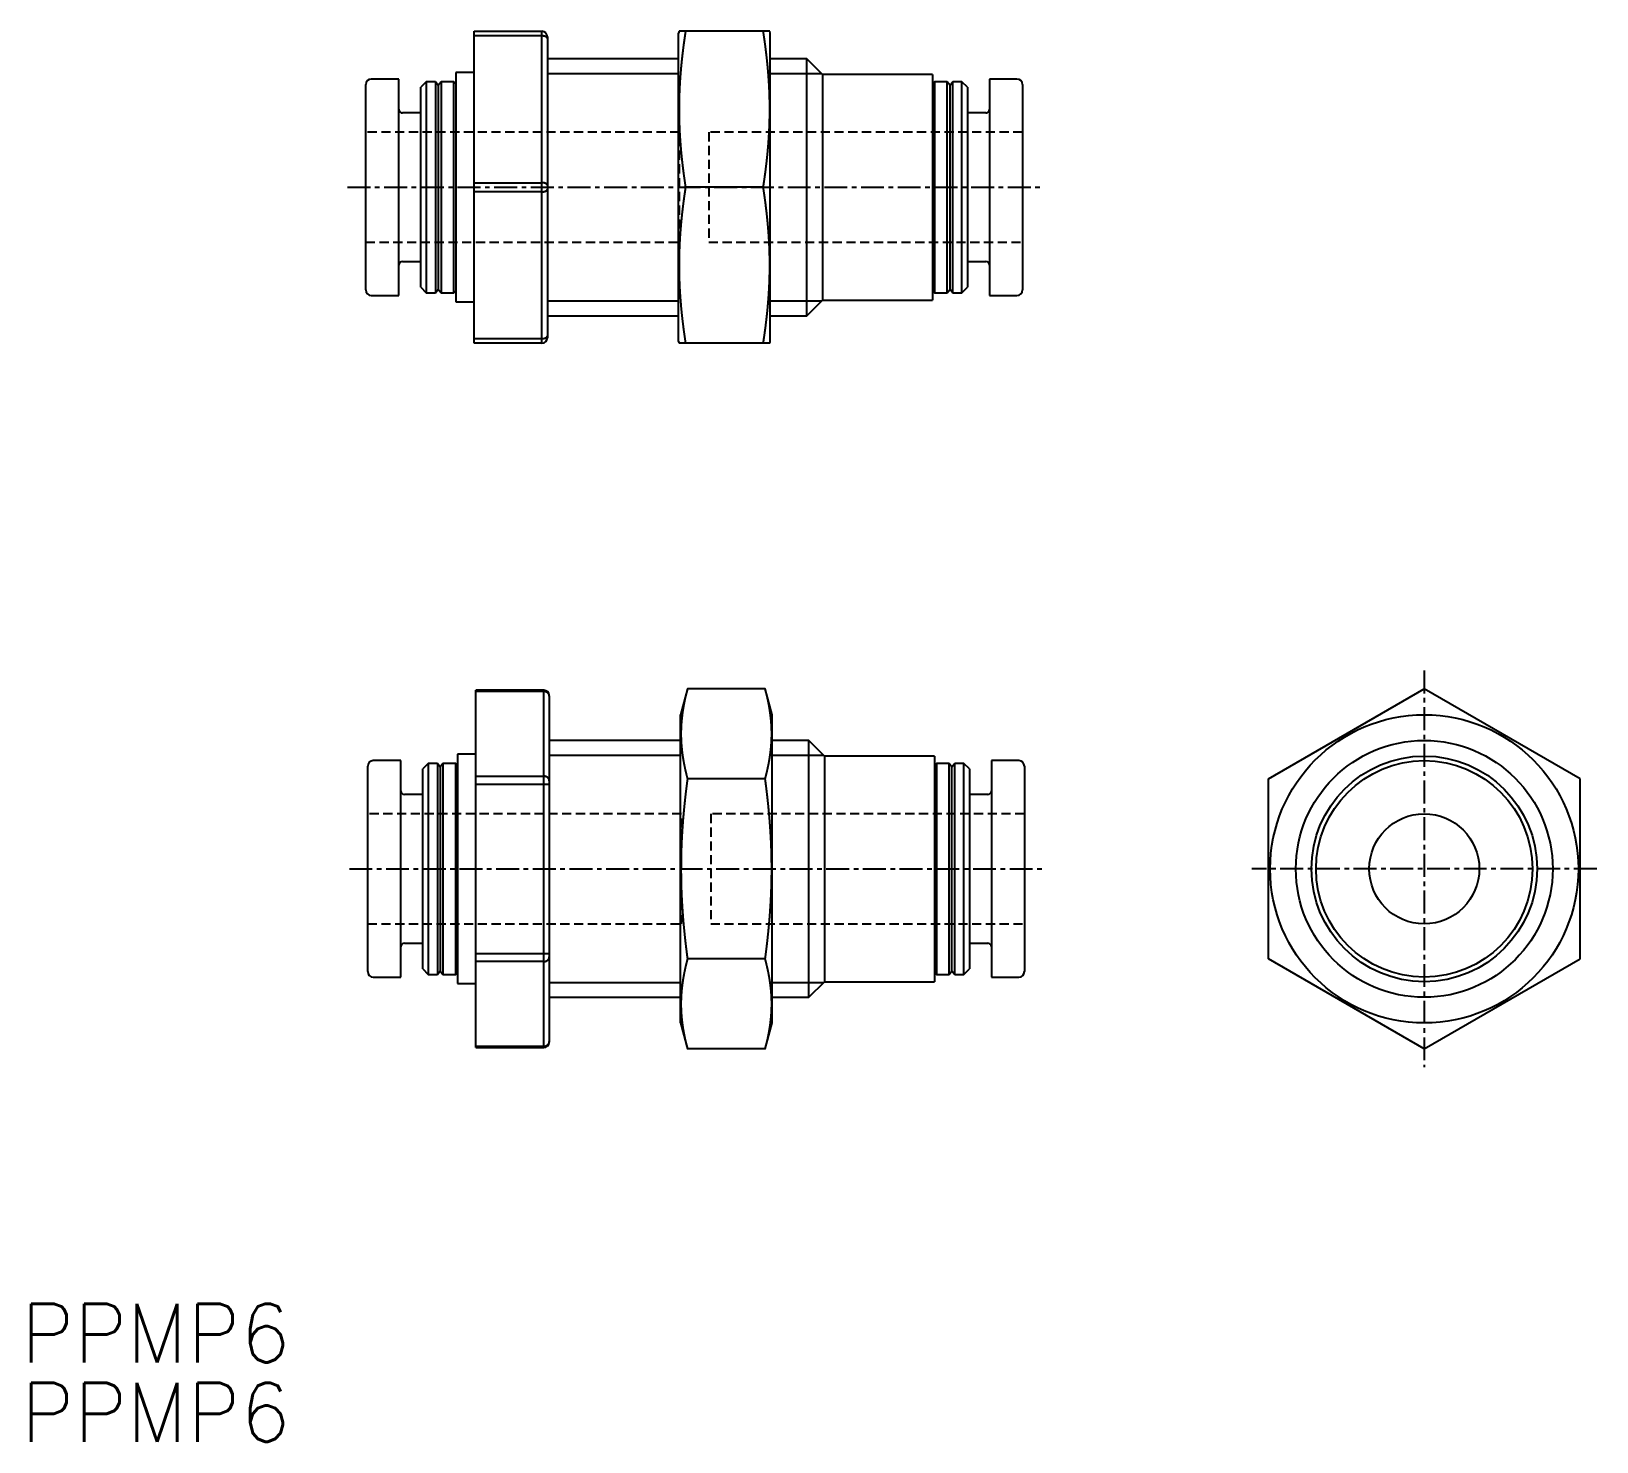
# Model space of a CAD drawing. Extents: x 8.8 to 94.1, y -12.6 to 64.2.
import ezdxf

# ---------------------------------------------------------------- set-up
doc = ezdxf.new("R2010")
doc.units = 0
doc.linetypes.add('CENTER', pattern=[2, 1.25, -0.25, 0.25, -0.25])
doc.linetypes.add('DASHED', pattern=[0.75, 0.5, -0.25])
doc.layers.get('0').update_dxf_attribs({"linetype": 'CONTINUOUS'})
doc.layers.add('CENTER', color=1, linetype='CENTER')
doc.layers.add('LY_1', color=7, linetype='CONTINUOUS')
doc.styles.get("Standard").update_dxf_attribs({"font": 'txt.shx'})

msp = doc.modelspace()

# ---------------------------------------------------------------- texts
at = {"color": 7, "linetype": 'CONTINUOUS'}
for p in [(8.233, -8.309), (8.233, -12.628)]:
    msp.add_text('PPMP6', height=3.2, dxfattribs=at).set_placement(p)

# ---------------------------------------------------------------- linework, layer by layer
at = {"color": 7, "linetype": 'CONTINUOUS'}
for p, q in [((32.917, 64.249), (36.617, 64.249)), ((32.917, 47.249), (32.917, 64.249)), ((44.094, 64.249), (44.067, 64.149)), ((44.067, 47.349), (44.067, 64.149)), ((49.04, 64.249), (44.094, 64.249)), ((49.067, 64.149), (49.04, 64.249)), ((49.067, 47.349), (49.067, 64.149)), ((36.917, 63.949), (36.917, 47.549)), ((44.067, 62.749), (36.917, 62.749)), ((51.067, 62.749), (49.067, 62.749)), ((51.067, 48.749), (51.067, 62.749)), ((51.917, 61.899), (51.067, 62.749)), ((28.817, 61.649), (27.317, 61.649)), ((28.817, 49.849), (28.817, 61.649)), ((30.317, 61.499), (30.017, 61.199)), ((30.817, 61.499), (30.317, 61.499)), ((30.317, 61.499), (30.317, 49.999)), ((30.817, 61.499), (30.817, 49.999)), ((30.967, 61.299), (30.817, 61.499)), ((31.117, 61.499), (30.967, 61.299)), ((31.117, 61.499), (31.117, 49.999)), ((31.817, 61.499), (31.117, 61.499)), ((31.817, 49.999), (31.817, 61.499)), ((31.917, 61.399), (31.817, 61.499)), ((31.917, 61.999), (31.917, 49.499)), ((32.917, 61.999), (31.917, 61.999)), ((51.917, 61.899), (51.917, 49.599)), ((57.917, 61.899), (51.917, 61.899)), ((57.917, 61.899), (57.917, 49.599)), ((58.017, 61.499), (57.917, 61.399)), ((58.017, 61.499), (58.017, 49.999)), ((58.717, 61.499), (58.017, 61.499)), ((58.717, 49.999), (58.717, 61.499)), ((58.867, 61.299), (58.717, 61.499)), ((59.017, 61.499), (58.867, 61.299)), ((59.017, 49.999), (59.017, 61.499)), ((59.517, 61.499), (59.017, 61.499)), ((59.517, 49.999), (59.517, 61.499)), ((59.817, 61.199), (59.517, 61.499)), ((61.017, 61.649), (61.017, 49.849)), ((62.517, 61.649), (61.017, 61.649)), ((27.017, 50.149), (27.017, 61.349)), ((30.017, 50.299), (30.017, 61.199)), ((30.967, 61.299), (30.967, 50.199)), ((58.867, 50.199), (58.867, 61.299)), ((59.817, 61.199), (59.817, 50.299)), ((62.817, 61.349), (62.817, 50.149)), ((30.017, 59.799), (29.017, 59.799)), ((60.817, 59.799), (59.817, 59.799)), ((48.688, 55.749), (44.446, 55.749)), ((29.017, 51.699), (30.017, 51.699)), ((59.817, 51.699), (60.817, 51.699)), ((27.317, 49.849), (28.817, 49.849)), ((30.017, 50.299), (30.317, 49.999)), ((30.317, 49.999), (30.817, 49.999)), ((30.817, 49.999), (30.967, 50.199)), ((30.967, 50.199), (31.117, 49.999)), ((31.117, 49.999), (31.817, 49.999)), ((31.817, 49.999), (31.917, 50.099)), ((31.917, 49.499), (32.917, 49.499)), ((51.067, 48.749), (51.917, 49.599)), ((51.917, 49.599), (57.917, 49.599)), ((57.917, 50.099), (58.017, 49.999)), ((58.017, 49.999), (58.717, 49.999)), ((58.717, 49.999), (58.867, 50.199)), ((58.867, 50.199), (59.017, 49.999)), ((59.017, 49.999), (59.517, 49.999)), ((59.517, 49.999), (59.817, 50.299)), ((61.017, 49.849), (62.517, 49.849)), ((36.917, 48.749), (44.067, 48.749)), ((49.067, 48.749), (51.067, 48.749)), ((36.617, 47.249), (32.917, 47.249)), ((44.067, 47.349), (44.094, 47.249)), ((49.04, 47.249), (44.094, 47.249)), ((49.04, 47.249), (49.067, 47.349)), ((36.722, 28.332), (33.022, 28.332)), ((33.022, 8.857), (33.022, 28.332)), ((44.551, 28.41), (44.172, 26.995)), ((48.793, 28.41), (44.551, 28.41)), ((49.172, 26.995), (48.793, 28.41)), ((76.222, 23.502), (84.722, 28.41)), ((93.222, 23.502), (84.722, 28.41)), ((37.022, 28.032), (37.022, 9.157)), ((44.172, 10.195), (44.172, 26.995)), ((49.172, 10.195), (49.172, 26.995)), ((32.022, 24.845), (32.022, 12.345)), ((33.022, 24.845), (32.022, 24.845)), ((44.172, 25.595), (37.022, 25.595)), ((51.172, 25.595), (49.172, 25.595)), ((51.172, 11.595), (51.172, 25.595)), ((52.022, 24.745), (51.172, 25.595)), ((27.122, 12.995), (27.122, 24.195)), ((28.922, 24.495), (27.422, 24.495)), ((28.922, 12.695), (28.922, 24.495)), ((30.422, 24.345), (30.122, 24.045)), ((30.122, 13.145), (30.122, 24.045)), ((30.922, 24.345), (30.422, 24.345)), ((30.422, 24.345), (30.422, 12.845)), ((30.922, 24.345), (30.922, 12.845)), ((31.072, 24.145), (30.922, 24.345)), ((31.222, 24.345), (31.072, 24.145)), ((31.072, 24.145), (31.072, 13.045)), ((31.222, 24.345), (31.222, 12.845)), ((31.922, 24.345), (31.222, 24.345)), ((31.922, 12.845), (31.922, 24.345)), ((32.022, 24.245), (31.922, 24.345)), ((52.022, 24.745), (52.022, 12.445)), ((58.022, 24.745), (52.022, 24.745)), ((58.022, 24.745), (58.022, 12.445)), ((58.122, 24.345), (58.022, 24.245)), ((58.122, 24.345), (58.122, 12.845)), ((58.822, 24.345), (58.122, 24.345)), ((58.822, 12.845), (58.822, 24.345)), ((58.972, 24.145), (58.822, 24.345)), ((59.122, 24.345), (58.972, 24.145)), ((58.972, 13.045), (58.972, 24.145)), ((59.122, 12.845), (59.122, 24.345)), ((59.622, 24.345), (59.122, 24.345)), ((59.622, 12.845), (59.622, 24.345)), ((59.922, 24.045), (59.622, 24.345)), ((59.922, 24.045), (59.922, 13.145)), ((61.122, 24.495), (61.122, 12.695)), ((62.622, 24.495), (61.122, 24.495)), ((62.922, 24.195), (62.922, 12.995)), ((48.793, 23.502), (44.551, 23.502)), ((76.222, 13.687), (76.222, 23.502)), ((93.222, 13.687), (93.222, 23.502)), ((30.122, 22.645), (29.122, 22.645)), ((60.922, 22.645), (59.922, 22.645)), ((29.122, 14.545), (30.122, 14.545)), ((59.922, 14.545), (60.922, 14.545)), ((48.793, 13.687), (44.551, 13.687)), ((84.722, 8.78), (76.222, 13.687)), ((84.722, 8.78), (93.222, 13.687)), ((30.122, 13.145), (30.422, 12.845)), ((30.422, 12.845), (30.922, 12.845)), ((30.922, 12.845), (31.072, 13.045)), ((31.072, 13.045), (31.222, 12.845)), ((31.222, 12.845), (31.922, 12.845)), ((31.922, 12.845), (32.022, 12.945)), ((58.022, 12.945), (58.122, 12.845)), ((58.122, 12.845), (58.822, 12.845)), ((58.822, 12.845), (58.972, 13.045)), ((58.972, 13.045), (59.122, 12.845)), ((59.122, 12.845), (59.622, 12.845)), ((59.622, 12.845), (59.922, 13.145)), ((27.422, 12.695), (28.922, 12.695)), ((32.022, 12.345), (33.022, 12.345)), ((51.172, 11.595), (52.022, 12.445)), ((52.022, 12.445), (58.022, 12.445)), ((61.122, 12.695), (62.622, 12.695)), ((37.022, 11.595), (44.172, 11.595)), ((49.172, 11.595), (51.172, 11.595)), ((44.172, 10.195), (44.551, 8.78)), ((48.793, 8.78), (49.172, 10.195)), ((33.022, 8.857), (36.722, 8.857)), ((48.793, 8.78), (44.551, 8.78))]:
    msp.add_line(p, q, dxfattribs=at)
at = {"color": 3, "linetype": 'DASHED'}
for p, q in [((44.117, 58.749), (27.017, 58.749)), ((44.117, 52.749), (44.117, 58.749)), ((62.817, 58.749), (45.717, 58.749)), ((45.717, 58.749), (45.717, 52.749)), ((27.017, 52.749), (44.117, 52.749)), ((45.717, 52.749), (62.817, 52.749)), ((44.222, 21.595), (27.122, 21.595)), ((44.222, 15.595), (44.222, 21.595)), ((62.922, 21.595), (45.822, 21.595)), ((45.822, 21.595), (45.822, 15.595)), ((27.122, 15.595), (44.222, 15.595)), ((45.822, 15.595), (62.922, 15.595))]:
    msp.add_line(p, q, dxfattribs=at)
at = {"color": 7}
for points in [[(44.446, 64.249, 0), (44.444, 64.239, 0), (44.443, 64.228, 0), (44.441, 64.218, 0), (44.44, 64.207, 0), (44.438, 64.196, 0), (44.436, 64.186, 0), (44.435, 64.175, 0), (44.433, 64.165, 0), (44.431, 64.154, 0), (44.43, 64.144, 0), (44.428, 64.133, 0), (44.427, 64.123, 0), (44.425, 64.112, 0), (44.423, 64.101, 0), (44.422, 64.091, 0), (44.42, 64.08, 0), (44.419, 64.07, 0), (44.417, 64.059, 0), (44.416, 64.049, 0), (44.414, 64.038, 0), (44.413, 64.027, 0), (44.411, 64.017, 0), (44.409, 64.006, 0), (44.408, 63.996, 0), (44.406, 63.985, 0), (44.405, 63.974, 0), (44.403, 63.964, 0), (44.402, 63.953, 0), (44.4, 63.943, 0), (44.398, 63.932, 0), (44.397, 63.922, 0), (44.395, 63.911, 0), (44.394, 63.901, 0), (44.392, 63.89, 0), (44.391, 63.879, 0), (44.389, 63.869, 0), (44.388, 63.858, 0), (44.386, 63.848, 0), (44.385, 63.837, 0), (44.383, 63.827, 0), (44.382, 63.816, 0), (44.38, 63.805, 0), (44.379, 63.795, 0), (44.377, 63.784, 0), (44.376, 63.774, 0), (44.374, 63.763, 0), (44.373, 63.752, 0), (44.371, 63.742, 0), (44.37, 63.731, 0), (44.368, 63.721, 0), (44.367, 63.71, 0), (44.365, 63.7, 0), (44.364, 63.689, 0), (44.362, 63.678, 0), (44.361, 63.668, 0), (44.359, 63.657, 0), (44.358, 63.647, 0), (44.357, 63.636, 0), (44.355, 63.625, 0), (44.354, 63.615, 0), (44.352, 63.604, 0), (44.351, 63.594, 0), (44.349, 63.583, 0), (44.348, 63.572, 0), (44.346, 63.562, 0), (44.345, 63.551, 0), (44.344, 63.541, 0), (44.342, 63.53, 0), (44.341, 63.52, 0), (44.339, 63.509, 0), (44.338, 63.498, 0), (44.337, 63.488, 0), (44.335, 63.477, 0), (44.334, 63.467, 0), (44.332, 63.456, 0), (44.331, 63.445, 0), (44.33, 63.435, 0), (44.328, 63.424, 0), (44.327, 63.413, 0), (44.325, 63.403, 0), (44.324, 63.392, 0), (44.323, 63.382, 0), (44.321, 63.371, 0), (44.32, 63.361, 0), (44.319, 63.35, 0), (44.317, 63.339, 0), (44.316, 63.329, 0), (44.315, 63.318, 0), (44.313, 63.308, 0), (44.312, 63.297, 0), (44.311, 63.286, 0), (44.309, 63.276, 0), (44.308, 63.265, 0), (44.307, 63.255, 0), (44.305, 63.244, 0), (44.304, 63.233, 0), (44.303, 63.223, 0), (44.301, 63.212, 0), (44.3, 63.202, 0), (44.299, 63.191, 0), (44.297, 63.18, 0), (44.296, 63.17, 0), (44.295, 63.159, 0), (44.294, 63.148, 0), (44.292, 63.138, 0), (44.291, 63.127, 0), (44.29, 63.117, 0), (44.288, 63.106, 0), (44.287, 63.096, 0), (44.286, 63.085, 0), (44.285, 63.074, 0), (44.283, 63.064, 0), (44.282, 63.053, 0), (44.281, 63.042, 0), (44.279, 63.032, 0), (44.278, 63.021, 0), (44.277, 63.011, 0), (44.276, 63, 0), (44.275, 62.989, 0), (44.273, 62.979, 0), (44.272, 62.968, 0), (44.271, 62.958, 0), (44.27, 62.947, 0), (44.268, 62.936, 0), (44.267, 62.926, 0), (44.266, 62.915, 0), (44.265, 62.904, 0), (44.264, 62.894, 0), (44.262, 62.883, 0), (44.261, 62.873, 0), (44.26, 62.862, 0), (44.259, 62.851, 0), (44.258, 62.841, 0), (44.256, 62.83, 0), (44.255, 62.819, 0), (44.254, 62.809, 0), (44.253, 62.798, 0), (44.252, 62.788, 0), (44.251, 62.777, 0), (44.249, 62.766, 0), (44.248, 62.756, 0), (44.247, 62.745, 0), (44.246, 62.734, 0), (44.245, 62.724, 0), (44.244, 62.713, 0), (44.242, 62.703, 0), (44.241, 62.692, 0), (44.24, 62.681, 0), (44.239, 62.671, 0), (44.238, 62.66, 0), (44.237, 62.65, 0), (44.236, 62.639, 0), (44.235, 62.628, 0), (44.234, 62.618, 0), (44.233, 62.607, 0), (44.231, 62.596, 0), (44.23, 62.586, 0), (44.229, 62.575, 0), (44.228, 62.565, 0), (44.227, 62.554, 0), (44.226, 62.543, 0), (44.225, 62.533, 0), (44.224, 62.522, 0), (44.223, 62.511, 0), (44.222, 62.501, 0), (44.221, 62.49, 0), (44.22, 62.479, 0), (44.218, 62.469, 0), (44.218, 62.458, 0), (44.217, 62.447, 0), (44.215, 62.437, 0), (44.214, 62.426, 0), (44.213, 62.416, 0), (44.212, 62.405, 0), (44.211, 62.394, 0), (44.21, 62.384, 0), (44.209, 62.373, 0), (44.208, 62.362, 0), (44.207, 62.352, 0), (44.206, 62.341, 0), (44.205, 62.331, 0), (44.204, 62.32, 0), (44.203, 62.309, 0), (44.202, 62.299, 0), (44.201, 62.288, 0), (44.2, 62.277, 0), (44.199, 62.267, 0), (44.198, 62.256, 0), (44.197, 62.245, 0), (44.196, 62.235, 0), (44.196, 62.224, 0), (44.195, 62.213, 0), (44.194, 62.203, 0), (44.193, 62.192, 0), (44.192, 62.181, 0), (44.191, 62.171, 0), (44.19, 62.16, 0), (44.189, 62.15, 0), (44.188, 62.139, 0), (44.187, 62.128, 0), (44.186, 62.118, 0), (44.185, 62.107, 0), (44.184, 62.096, 0), (44.184, 62.086, 0), (44.183, 62.075, 0), (44.182, 62.064, 0), (44.181, 62.054, 0), (44.18, 62.043, 0), (44.179, 62.032, 0), (44.178, 62.022, 0), (44.177, 62.011, 0), (44.176, 62.001, 0), (44.176, 61.99, 0), (44.175, 61.979, 0), (44.174, 61.968, 0), (44.173, 61.958, 0), (44.172, 61.947, 0), (44.171, 61.937, 0), (44.17, 61.926, 0), (44.17, 61.915, 0), (44.169, 61.905, 0), (44.168, 61.894, 0), (44.167, 61.883, 0), (44.166, 61.873, 0), (44.166, 61.862, 0), (44.165, 61.851, 0), (44.164, 61.841, 0), (44.163, 61.83, 0), (44.162, 61.819, 0), (44.162, 61.809, 0), (44.161, 61.798, 0), (44.16, 61.787, 0), (44.159, 61.777, 0), (44.158, 61.766, 0), (44.158, 61.755, 0), (44.157, 61.745, 0), (44.156, 61.734, 0), (44.156, 61.724, 0), (44.155, 61.713, 0), (44.154, 61.702, 0), (44.153, 61.691, 0), (44.153, 61.681, 0), (44.152, 61.67, 0), (44.151, 61.66, 0), (44.15, 61.649, 0), (44.15, 61.638, 0), (44.149, 61.627, 0), (44.148, 61.617, 0), (44.148, 61.606, 0), (44.147, 61.596, 0), (44.146, 61.585, 0), (44.145, 61.574, 0), (44.145, 61.563, 0), (44.144, 61.553, 0), (44.143, 61.542, 0), (44.143, 61.532, 0), (44.142, 61.521, 0), (44.141, 61.51, 0), (44.141, 61.5, 0), (44.14, 61.489, 0), (44.139, 61.478, 0), (44.139, 61.468, 0), (44.138, 61.457, 0), (44.137, 61.446, 0), (44.137, 61.436, 0), (44.136, 61.425, 0), (44.135, 61.414, 0), (44.135, 61.404, 0), (44.134, 61.393, 0), (44.134, 61.382, 0), (44.133, 61.372, 0), (44.133, 61.361, 0), (44.132, 61.35, 0), (44.131, 61.34, 0), (44.131, 61.329, 0), (44.13, 61.318, 0), (44.13, 61.307, 0), (44.129, 61.297, 0), (44.128, 61.286, 0), (44.128, 61.276, 0), (44.127, 61.265, 0), (44.127, 61.254, 0), (44.126, 61.243, 0), (44.126, 61.233, 0), (44.125, 61.222, 0), (44.124, 61.212, 0), (44.124, 61.201, 0), (44.123, 61.19, 0), (44.123, 61.179, 0), (44.122, 61.169, 0), (44.122, 61.158, 0), (44.121, 61.148, 0), (44.121, 61.137, 0), (44.12, 61.126, 0), (44.12, 61.115, 0), (44.119, 61.105, 0), (44.119, 61.094, 0), (44.118, 61.083, 0), (44.118, 61.073, 0), (44.117, 61.062, 0), (44.117, 61.051, 0), (44.117, 61.041, 0), (44.116, 61.03, 0), (44.116, 61.019, 0), (44.115, 61.009, 0), (44.115, 60.998, 0), (44.114, 60.987, 0), (44.114, 60.977, 0), (44.113, 60.966, 0), (44.113, 60.955, 0), (44.112, 60.945, 0), (44.112, 60.934, 0), (44.112, 60.923, 0), (44.111, 60.913, 0), (44.111, 60.902, 0), (44.111, 60.891, 0), (44.11, 60.881, 0), (44.11, 60.87, 0), (44.109, 60.859, 0), (44.109, 60.849, 0), (44.109, 60.838, 0), (44.108, 60.827, 0), (44.108, 60.816, 0), (44.107, 60.806, 0), (44.107, 60.795, 0), (44.107, 60.785, 0), (44.106, 60.774, 0), (44.106, 60.763, 0), (44.106, 60.752, 0), (44.105, 60.742, 0), (44.105, 60.731, 0), (44.105, 60.72, 0), (44.104, 60.71, 0), (44.104, 60.699, 0), (44.104, 60.688, 0), (44.103, 60.678, 0), (44.103, 60.667, 0), (44.103, 60.656, 0), (44.103, 60.646, 0), (44.102, 60.635, 0), (44.102, 60.624, 0), (44.102, 60.614, 0), (44.101, 60.603, 0), (44.101, 60.592, 0), (44.101, 60.581, 0), (44.101, 60.571, 0), (44.1, 60.56, 0), (44.1, 60.55, 0), (44.1, 60.539, 0), (44.1, 60.528, 0), (44.099, 60.517, 0), (44.099, 60.507, 0), (44.099, 60.496, 0), (44.099, 60.485, 0), (44.099, 60.475, 0), (44.098, 60.464, 0), (44.098, 60.453, 0), (44.098, 60.443, 0), (44.098, 60.432, 0), (44.097, 60.421, 0), (44.097, 60.411, 0), (44.097, 60.4, 0), (44.097, 60.389, 0), (44.097, 60.379, 0), (44.097, 60.368, 0), (44.096, 60.357, 0), (44.096, 60.346, 0), (44.096, 60.336, 0), (44.096, 60.325, 0), (44.096, 60.314, 0), (44.096, 60.304, 0), (44.096, 60.293, 0), (44.096, 60.282, 0), (44.095, 60.272, 0), (44.095, 60.261, 0), (44.095, 60.25, 0), (44.095, 60.24, 0), (44.095, 60.229, 0), (44.095, 60.218, 0), (44.095, 60.208, 0), (44.095, 60.197, 0), (44.094, 60.186, 0), (44.094, 60.175, 0), (44.094, 60.165, 0), (44.094, 60.154, 0), (44.094, 60.144, 0), (44.094, 60.133, 0), (44.094, 60.122, 0), (44.094, 60.111, 0), (44.094, 60.101, 0), (44.094, 60.09, 0), (44.094, 60.079, 0), (44.094, 60.069, 0), (44.094, 60.058, 0), (44.094, 60.047, 0), (44.094, 60.037, 0), (44.094, 60.026, 0), (44.094, 60.015, 0), (44.094, 60.005, 0), (44.094, 59.994, 0), (44.094, 59.983, 0), (44.094, 59.972, 0), (44.094, 59.962, 0), (44.094, 59.951, 0), (44.094, 59.94, 0), (44.094, 59.93, 0), (44.094, 59.919, 0), (44.094, 59.908, 0), (44.094, 59.898, 0), (44.094, 59.887, 0), (44.094, 59.876, 0), (44.094, 59.866, 0), (44.094, 59.855, 0), (44.094, 59.844, 0), (44.094, 59.834, 0), (44.094, 59.823, 0), (44.095, 59.812, 0), (44.095, 59.801, 0), (44.095, 59.791, 0), (44.095, 59.78, 0), (44.095, 59.77, 0), (44.095, 59.759, 0), (44.095, 59.748, 0), (44.095, 59.737, 0), (44.095, 59.727, 0), (44.096, 59.716, 0), (44.096, 59.705, 0), (44.096, 59.695, 0), (44.096, 59.684, 0), (44.096, 59.673, 0), (44.096, 59.663, 0), (44.096, 59.652, 0), (44.096, 59.641, 0), (44.097, 59.631, 0), (44.097, 59.62, 0), (44.097, 59.609, 0), (44.097, 59.599, 0), (44.097, 59.588, 0), (44.098, 59.577, 0), (44.098, 59.566, 0), (44.098, 59.556, 0), (44.098, 59.545, 0), (44.098, 59.534, 0), (44.099, 59.524, 0), (44.099, 59.513, 0), (44.099, 59.502, 0), (44.099, 59.492, 0), (44.099, 59.481, 0), (44.1, 59.47, 0), (44.1, 59.46, 0), (44.1, 59.449, 0), (44.1, 59.438, 0), (44.101, 59.428, 0), (44.101, 59.417, 0), (44.101, 59.406, 0), (44.102, 59.395, 0), (44.102, 59.385, 0), (44.102, 59.374, 0), (44.102, 59.364, 0), (44.103, 59.353, 0), (44.103, 59.342, 0), (44.103, 59.331, 0), (44.103, 59.321, 0), (44.104, 59.31, 0), (44.104, 59.299, 0), (44.104, 59.289, 0), (44.105, 59.278, 0), (44.105, 59.267, 0), (44.105, 59.257, 0), (44.106, 59.246, 0), (44.106, 59.235, 0), (44.106, 59.225, 0), (44.107, 59.214, 0), (44.107, 59.203, 0), (44.108, 59.193, 0), (44.108, 59.182, 0), (44.108, 59.171, 0), (44.109, 59.161, 0), (44.109, 59.15, 0), (44.109, 59.139, 0), (44.11, 59.129, 0), (44.11, 59.118, 0), (44.111, 59.107, 0), (44.111, 59.096, 0), (44.111, 59.086, 0), (44.112, 59.075, 0), (44.112, 59.065, 0), (44.112, 59.054, 0), (44.113, 59.043, 0), (44.113, 59.032, 0), (44.114, 59.022, 0), (44.114, 59.011, 0), (44.115, 59, 0), (44.115, 58.99, 0), (44.116, 58.979, 0), (44.116, 58.968, 0), (44.117, 58.958, 0), (44.117, 58.947, 0), (44.117, 58.936, 0), (44.118, 58.926, 0), (44.118, 58.915, 0), (44.119, 58.904, 0), (44.119, 58.894, 0), (44.12, 58.883, 0), (44.12, 58.872, 0), (44.121, 58.862, 0), (44.121, 58.851, 0), (44.122, 58.84, 0), (44.122, 58.83, 0), (44.123, 58.819, 0), (44.123, 58.808, 0), (44.124, 58.798, 0), (44.124, 58.787, 0), (44.125, 58.776, 0), (44.126, 58.766, 0), (44.126, 58.755, 0), (44.127, 58.744, 0), (44.127, 58.734, 0), (44.128, 58.723, 0), (44.128, 58.712, 0), (44.129, 58.702, 0), (44.13, 58.691, 0), (44.13, 58.68, 0), (44.131, 58.669, 0), (44.131, 58.659, 0), (44.132, 58.648, 0), (44.132, 58.638, 0), (44.133, 58.627, 0), (44.134, 58.616, 0), (44.134, 58.605, 0), (44.135, 58.595, 0), (44.135, 58.584, 0), (44.136, 58.574, 0), (44.137, 58.563, 0), (44.137, 58.552, 0), (44.138, 58.541, 0), (44.139, 58.531, 0), (44.139, 58.52, 0), (44.14, 58.51, 0), (44.141, 58.499, 0), (44.141, 58.488, 0), (44.142, 58.477, 0), (44.143, 58.467, 0), (44.143, 58.456, 0), (44.144, 58.446, 0), (44.145, 58.435, 0), (44.145, 58.424, 0), (44.146, 58.414, 0), (44.147, 58.403, 0), (44.147, 58.392, 0), (44.148, 58.382, 0), (44.149, 58.371, 0), (44.15, 58.36, 0), (44.15, 58.35, 0), (44.151, 58.339, 0), (44.152, 58.328, 0), (44.153, 58.318, 0), (44.153, 58.307, 0), (44.154, 58.296, 0), (44.155, 58.286, 0), (44.155, 58.275, 0), (44.156, 58.264, 0), (44.157, 58.254, 0), (44.158, 58.243, 0), (44.158, 58.232, 0), (44.159, 58.222, 0), (44.16, 58.211, 0), (44.161, 58.2, 0), (44.162, 58.19, 0), (44.162, 58.179, 0), (44.163, 58.168, 0), (44.164, 58.158, 0), (44.165, 58.147, 0), (44.166, 58.136, 0), (44.166, 58.126, 0), (44.167, 58.115, 0), (44.168, 58.105, 0), (44.169, 58.094, 0), (44.17, 58.083, 0), (44.17, 58.072, 0), (44.171, 58.062, 0), (44.172, 58.051, 0), (44.173, 58.041, 0), (44.174, 58.03, 0), (44.175, 58.019, 0), (44.176, 58.009, 0), (44.176, 57.998, 0), (44.177, 57.987, 0), (44.178, 57.977, 0), (44.179, 57.966, 0), (44.18, 57.955, 0), (44.181, 57.945, 0), (44.182, 57.934, 0), (44.183, 57.923, 0), (44.184, 57.913, 0), (44.184, 57.902, 0), (44.185, 57.891, 0), (44.186, 57.881, 0), (44.187, 57.87, 0), (44.188, 57.859, 0), (44.189, 57.849, 0), (44.19, 57.838, 0), (44.191, 57.828, 0), (44.192, 57.817, 0), (44.193, 57.806, 0), (44.194, 57.796, 0), (44.195, 57.785, 0), (44.196, 57.774, 0), (44.196, 57.764, 0), (44.197, 57.753, 0), (44.198, 57.742, 0), (44.199, 57.732, 0), (44.2, 57.721, 0), (44.201, 57.711, 0), (44.202, 57.7, 0), (44.203, 57.689, 0), (44.204, 57.679, 0), (44.205, 57.668, 0), (44.206, 57.657, 0), (44.207, 57.647, 0), (44.208, 57.636, 0), (44.209, 57.625, 0), (44.21, 57.615, 0), (44.211, 57.604, 0), (44.212, 57.593, 0), (44.213, 57.583, 0), (44.214, 57.572, 0), (44.215, 57.562, 0), (44.217, 57.551, 0), (44.218, 57.54, 0), (44.218, 57.53, 0), (44.22, 57.519, 0), (44.221, 57.508, 0), (44.222, 57.498, 0), (44.223, 57.487, 0), (44.224, 57.477, 0), (44.225, 57.466, 0), (44.226, 57.455, 0), (44.227, 57.445, 0), (44.228, 57.434, 0), (44.229, 57.423, 0), (44.23, 57.413, 0), (44.231, 57.402, 0), (44.233, 57.392, 0), (44.234, 57.381, 0), (44.235, 57.37, 0), (44.236, 57.36, 0), (44.237, 57.349, 0), (44.238, 57.338, 0), (44.239, 57.328, 0), (44.24, 57.317, 0), (44.241, 57.306, 0), (44.242, 57.296, 0), (44.244, 57.285, 0), (44.245, 57.275, 0), (44.246, 57.264, 0), (44.247, 57.253, 0), (44.248, 57.243, 0), (44.249, 57.232, 0), (44.251, 57.221, 0), (44.252, 57.211, 0), (44.253, 57.2, 0), (44.254, 57.19, 0), (44.255, 57.179, 0), (44.256, 57.168, 0), (44.258, 57.158, 0), (44.259, 57.147, 0), (44.26, 57.136, 0), (44.261, 57.126, 0), (44.262, 57.115, 0), (44.264, 57.105, 0), (44.265, 57.094, 0), (44.266, 57.083, 0), (44.267, 57.073, 0), (44.268, 57.062, 0), (44.27, 57.051, 0), (44.271, 57.041, 0), (44.272, 57.03, 0), (44.273, 57.02, 0), (44.275, 57.009, 0), (44.276, 56.998, 0), (44.277, 56.988, 0), (44.278, 56.977, 0), (44.279, 56.967, 0), (44.281, 56.956, 0), (44.282, 56.945, 0), (44.283, 56.935, 0), (44.285, 56.924, 0), (44.286, 56.914, 0), (44.287, 56.903, 0), (44.288, 56.892, 0), (44.29, 56.882, 0), (44.291, 56.871, 0), (44.292, 56.861, 0), (44.294, 56.85, 0), (44.295, 56.839, 0), (44.296, 56.829, 0), (44.297, 56.818, 0), (44.299, 56.807, 0), (44.3, 56.797, 0), (44.301, 56.786, 0), (44.303, 56.776, 0), (44.304, 56.765, 0), (44.305, 56.755, 0), (44.307, 56.744, 0), (44.308, 56.733, 0), (44.309, 56.723, 0), (44.311, 56.712, 0), (44.312, 56.702, 0), (44.313, 56.691, 0), (44.315, 56.68, 0), (44.316, 56.67, 0), (44.317, 56.659, 0), (44.319, 56.648, 0), (44.32, 56.638, 0), (44.321, 56.627, 0), (44.323, 56.617, 0), (44.324, 56.606, 0), (44.325, 56.596, 0), (44.327, 56.585, 0), (44.328, 56.574, 0), (44.33, 56.564, 0), (44.331, 56.553, 0), (44.332, 56.542, 0), (44.334, 56.532, 0), (44.335, 56.521, 0), (44.337, 56.511, 0), (44.338, 56.5, 0), (44.339, 56.489, 0), (44.341, 56.479, 0), (44.342, 56.468, 0), (44.344, 56.458, 0), (44.345, 56.447, 0), (44.346, 56.437, 0), (44.348, 56.426, 0), (44.349, 56.415, 0), (44.351, 56.405, 0), (44.352, 56.394, 0), (44.354, 56.384, 0), (44.355, 56.373, 0), (44.357, 56.362, 0), (44.358, 56.352, 0), (44.359, 56.341, 0), (44.361, 56.331, 0), (44.362, 56.32, 0), (44.364, 56.309, 0), (44.365, 56.299, 0), (44.367, 56.288, 0), (44.368, 56.278, 0), (44.37, 56.267, 0), (44.371, 56.257, 0), (44.373, 56.246, 0), (44.374, 56.236, 0), (44.376, 56.225, 0), (44.377, 56.214, 0), (44.379, 56.204, 0), (44.38, 56.193, 0), (44.382, 56.183, 0), (44.383, 56.172, 0), (44.385, 56.161, 0), (44.386, 56.151, 0), (44.388, 56.14, 0), (44.389, 56.13, 0), (44.391, 56.119, 0), (44.392, 56.108, 0), (44.394, 56.098, 0), (44.395, 56.087, 0), (44.397, 56.077, 0), (44.398, 56.066, 0), (44.4, 56.056, 0), (44.402, 56.045, 0), (44.403, 56.035, 0), (44.405, 56.024, 0), (44.406, 56.013, 0), (44.408, 56.003, 0), (44.409, 55.992, 0), (44.411, 55.982, 0), (44.413, 55.971, 0), (44.414, 55.961, 0), (44.416, 55.95, 0), (44.417, 55.939, 0), (44.419, 55.929, 0), (44.42, 55.918, 0), (44.422, 55.908, 0), (44.423, 55.897, 0), (44.425, 55.886, 0), (44.427, 55.876, 0), (44.428, 55.865, 0), (44.43, 55.855, 0), (44.431, 55.844, 0), (44.433, 55.834, 0), (44.435, 55.823, 0), (44.436, 55.813, 0), (44.438, 55.802, 0), (44.44, 55.791, 0), (44.441, 55.781, 0), (44.443, 55.77, 0), (44.444, 55.76, 0), (44.446, 55.749, 0)], [(48.688, 55.749, 0), (48.69, 55.76, 0), (48.691, 55.77, 0), (48.693, 55.781, 0), (48.694, 55.791, 0), (48.696, 55.802, 0), (48.698, 55.813, 0), (48.699, 55.823, 0), (48.701, 55.834, 0), (48.703, 55.844, 0), (48.704, 55.855, 0), (48.706, 55.865, 0), (48.707, 55.876, 0), (48.709, 55.886, 0), (48.711, 55.897, 0), (48.712, 55.908, 0), (48.714, 55.918, 0), (48.715, 55.929, 0), (48.717, 55.939, 0), (48.718, 55.95, 0), (48.72, 55.961, 0), (48.721, 55.971, 0), (48.723, 55.982, 0), (48.725, 55.992, 0), (48.726, 56.003, 0), (48.728, 56.013, 0), (48.729, 56.024, 0), (48.731, 56.035, 0), (48.732, 56.045, 0), (48.734, 56.056, 0), (48.736, 56.066, 0), (48.737, 56.077, 0), (48.739, 56.087, 0), (48.74, 56.098, 0), (48.742, 56.108, 0), (48.743, 56.119, 0), (48.745, 56.13, 0), (48.746, 56.14, 0), (48.748, 56.151, 0), (48.749, 56.161, 0), (48.751, 56.172, 0), (48.752, 56.183, 0), (48.754, 56.193, 0), (48.755, 56.204, 0), (48.757, 56.214, 0), (48.758, 56.225, 0), (48.76, 56.236, 0), (48.761, 56.246, 0), (48.763, 56.257, 0), (48.764, 56.267, 0), (48.766, 56.278, 0), (48.767, 56.288, 0), (48.769, 56.299, 0), (48.77, 56.309, 0), (48.772, 56.32, 0), (48.773, 56.331, 0), (48.775, 56.341, 0), (48.776, 56.352, 0), (48.777, 56.362, 0), (48.779, 56.373, 0), (48.78, 56.384, 0), (48.782, 56.394, 0), (48.783, 56.405, 0), (48.785, 56.415, 0), (48.786, 56.426, 0), (48.788, 56.437, 0), (48.789, 56.447, 0), (48.79, 56.458, 0), (48.792, 56.468, 0), (48.793, 56.479, 0), (48.795, 56.489, 0), (48.796, 56.5, 0), (48.797, 56.511, 0), (48.799, 56.521, 0), (48.8, 56.532, 0), (48.802, 56.542, 0), (48.803, 56.553, 0), (48.804, 56.564, 0), (48.806, 56.574, 0), (48.807, 56.585, 0), (48.809, 56.596, 0), (48.81, 56.606, 0), (48.811, 56.617, 0), (48.813, 56.627, 0), (48.814, 56.638, 0), (48.815, 56.648, 0), (48.817, 56.659, 0), (48.818, 56.67, 0), (48.819, 56.68, 0), (48.821, 56.691, 0), (48.822, 56.702, 0), (48.823, 56.712, 0), (48.825, 56.723, 0), (48.826, 56.733, 0), (48.827, 56.744, 0), (48.829, 56.755, 0), (48.83, 56.765, 0), (48.831, 56.776, 0), (48.833, 56.786, 0), (48.834, 56.797, 0), (48.835, 56.807, 0), (48.837, 56.818, 0), (48.838, 56.829, 0), (48.839, 56.839, 0), (48.84, 56.85, 0), (48.842, 56.861, 0), (48.843, 56.871, 0), (48.844, 56.882, 0), (48.846, 56.892, 0), (48.847, 56.903, 0), (48.848, 56.914, 0), (48.849, 56.924, 0), (48.851, 56.935, 0), (48.852, 56.945, 0), (48.853, 56.956, 0), (48.855, 56.967, 0), (48.856, 56.977, 0), (48.857, 56.988, 0), (48.858, 56.998, 0), (48.859, 57.009, 0), (48.861, 57.02, 0), (48.862, 57.03, 0), (48.863, 57.041, 0), (48.864, 57.051, 0), (48.866, 57.062, 0), (48.867, 57.073, 0), (48.868, 57.083, 0), (48.869, 57.094, 0), (48.87, 57.105, 0), (48.872, 57.115, 0), (48.873, 57.126, 0), (48.874, 57.136, 0), (48.875, 57.147, 0), (48.876, 57.158, 0), (48.878, 57.168, 0), (48.879, 57.179, 0), (48.88, 57.19, 0), (48.881, 57.2, 0), (48.882, 57.211, 0), (48.883, 57.221, 0), (48.885, 57.232, 0), (48.886, 57.243, 0), (48.887, 57.253, 0), (48.888, 57.264, 0), (48.889, 57.275, 0), (48.89, 57.285, 0), (48.891, 57.296, 0), (48.893, 57.306, 0), (48.894, 57.317, 0), (48.895, 57.328, 0), (48.896, 57.338, 0), (48.897, 57.349, 0), (48.898, 57.36, 0), (48.899, 57.37, 0), (48.9, 57.381, 0), (48.901, 57.392, 0), (48.903, 57.402, 0), (48.904, 57.413, 0), (48.905, 57.423, 0), (48.906, 57.434, 0), (48.907, 57.445, 0), (48.908, 57.455, 0), (48.909, 57.466, 0), (48.91, 57.477, 0), (48.911, 57.487, 0), (48.912, 57.498, 0), (48.913, 57.508, 0), (48.914, 57.519, 0), (48.915, 57.53, 0), (48.916, 57.54, 0), (48.917, 57.551, 0), (48.919, 57.562, 0), (48.92, 57.572, 0), (48.921, 57.583, 0), (48.922, 57.593, 0), (48.923, 57.604, 0), (48.924, 57.615, 0), (48.925, 57.625, 0), (48.926, 57.636, 0), (48.927, 57.647, 0), (48.928, 57.657, 0), (48.929, 57.668, 0), (48.93, 57.679, 0), (48.931, 57.689, 0), (48.932, 57.7, 0), (48.933, 57.711, 0), (48.934, 57.721, 0), (48.935, 57.732, 0), (48.936, 57.742, 0), (48.937, 57.753, 0), (48.938, 57.764, 0), (48.938, 57.774, 0), (48.939, 57.785, 0), (48.94, 57.796, 0), (48.941, 57.806, 0), (48.942, 57.817, 0), (48.943, 57.828, 0), (48.944, 57.838, 0), (48.945, 57.849, 0), (48.946, 57.859, 0), (48.947, 57.87, 0), (48.948, 57.881, 0), (48.949, 57.891, 0), (48.95, 57.902, 0), (48.95, 57.913, 0), (48.951, 57.923, 0), (48.952, 57.934, 0), (48.953, 57.945, 0), (48.954, 57.955, 0), (48.955, 57.966, 0), (48.956, 57.977, 0), (48.957, 57.987, 0), (48.958, 57.998, 0), (48.958, 58.009, 0), (48.959, 58.019, 0), (48.96, 58.03, 0), (48.961, 58.041, 0), (48.962, 58.051, 0), (48.963, 58.062, 0), (48.964, 58.072, 0), (48.964, 58.083, 0), (48.965, 58.094, 0), (48.966, 58.105, 0), (48.967, 58.115, 0), (48.968, 58.126, 0), (48.968, 58.136, 0), (48.969, 58.147, 0), (48.97, 58.158, 0), (48.971, 58.168, 0), (48.972, 58.179, 0), (48.972, 58.19, 0), (48.973, 58.2, 0), (48.974, 58.211, 0), (48.975, 58.222, 0), (48.975, 58.232, 0), (48.976, 58.243, 0), (48.977, 58.254, 0), (48.978, 58.264, 0), (48.978, 58.275, 0), (48.979, 58.286, 0), (48.98, 58.296, 0), (48.981, 58.307, 0), (48.981, 58.318, 0), (48.982, 58.328, 0), (48.983, 58.339, 0), (48.984, 58.35, 0), (48.984, 58.36, 0), (48.985, 58.371, 0), (48.986, 58.382, 0), (48.986, 58.392, 0), (48.987, 58.403, 0), (48.988, 58.414, 0), (48.989, 58.424, 0), (48.989, 58.435, 0), (48.99, 58.446, 0), (48.991, 58.456, 0), (48.991, 58.467, 0), (48.992, 58.477, 0), (48.993, 58.488, 0), (48.993, 58.499, 0), (48.994, 58.51, 0), (48.995, 58.52, 0), (48.995, 58.531, 0), (48.996, 58.541, 0), (48.997, 58.552, 0), (48.997, 58.563, 0), (48.998, 58.574, 0), (48.998, 58.584, 0), (48.999, 58.595, 0), (49, 58.605, 0), (49, 58.616, 0), (49.001, 58.627, 0), (49.002, 58.638, 0), (49.002, 58.648, 0), (49.003, 58.659, 0), (49.003, 58.669, 0), (49.004, 58.68, 0), (49.004, 58.691, 0), (49.005, 58.702, 0), (49.006, 58.712, 0), (49.006, 58.723, 0), (49.007, 58.734, 0), (49.007, 58.744, 0), (49.008, 58.755, 0), (49.008, 58.766, 0), (49.009, 58.776, 0), (49.01, 58.787, 0), (49.01, 58.798, 0), (49.011, 58.808, 0), (49.011, 58.819, 0), (49.012, 58.83, 0), (49.012, 58.84, 0), (49.013, 58.851, 0), (49.013, 58.862, 0), (49.014, 58.872, 0), (49.014, 58.883, 0), (49.015, 58.894, 0), (49.015, 58.904, 0), (49.016, 58.915, 0), (49.016, 58.926, 0), (49.017, 58.936, 0), (49.017, 58.947, 0), (49.017, 58.958, 0), (49.018, 58.968, 0), (49.018, 58.979, 0), (49.019, 58.99, 0), (49.019, 59, 0), (49.02, 59.011, 0), (49.02, 59.022, 0), (49.021, 59.032, 0), (49.021, 59.043, 0), (49.021, 59.054, 0), (49.022, 59.065, 0), (49.022, 59.075, 0), (49.023, 59.086, 0), (49.023, 59.096, 0), (49.023, 59.107, 0), (49.024, 59.118, 0), (49.024, 59.129, 0), (49.025, 59.139, 0), (49.025, 59.15, 0), (49.025, 59.161, 0), (49.026, 59.171, 0), (49.026, 59.182, 0), (49.026, 59.193, 0), (49.027, 59.203, 0), (49.027, 59.214, 0), (49.028, 59.225, 0), (49.028, 59.235, 0), (49.028, 59.246, 0), (49.029, 59.257, 0), (49.029, 59.267, 0), (49.029, 59.278, 0), (49.03, 59.289, 0), (49.03, 59.299, 0), (49.03, 59.31, 0), (49.031, 59.321, 0), (49.031, 59.331, 0), (49.031, 59.342, 0), (49.031, 59.353, 0), (49.032, 59.364, 0), (49.032, 59.374, 0), (49.032, 59.385, 0), (49.032, 59.395, 0), (49.033, 59.406, 0), (49.033, 59.417, 0), (49.033, 59.428, 0), (49.034, 59.438, 0), (49.034, 59.449, 0), (49.034, 59.46, 0), (49.034, 59.47, 0), (49.035, 59.481, 0), (49.035, 59.492, 0), (49.035, 59.502, 0), (49.035, 59.513, 0), (49.035, 59.524, 0), (49.036, 59.534, 0), (49.036, 59.545, 0), (49.036, 59.556, 0), (49.036, 59.566, 0), (49.036, 59.577, 0), (49.037, 59.588, 0), (49.037, 59.599, 0), (49.037, 59.609, 0), (49.037, 59.62, 0), (49.037, 59.631, 0), (49.038, 59.641, 0), (49.038, 59.652, 0), (49.038, 59.663, 0), (49.038, 59.673, 0), (49.038, 59.684, 0), (49.038, 59.695, 0), (49.038, 59.705, 0), (49.038, 59.716, 0), (49.039, 59.727, 0), (49.039, 59.737, 0), (49.039, 59.748, 0), (49.039, 59.759, 0), (49.039, 59.77, 0), (49.039, 59.78, 0), (49.039, 59.791, 0), (49.039, 59.801, 0), (49.039, 59.812, 0), (49.039, 59.823, 0), (49.04, 59.834, 0), (49.04, 59.844, 0), (49.04, 59.855, 0), (49.04, 59.866, 0), (49.04, 59.876, 0), (49.04, 59.887, 0), (49.04, 59.898, 0), (49.04, 59.908, 0), (49.04, 59.919, 0), (49.04, 59.93, 0), (49.04, 59.94, 0), (49.04, 59.951, 0), (49.04, 59.962, 0), (49.04, 59.972, 0), (49.04, 59.983, 0), (49.04, 59.994, 0), (49.04, 60.005, 0), (49.04, 60.015, 0), (49.04, 60.026, 0), (49.04, 60.037, 0), (49.04, 60.047, 0), (49.04, 60.058, 0), (49.04, 60.069, 0), (49.04, 60.079, 0), (49.04, 60.09, 0), (49.04, 60.101, 0), (49.04, 60.111, 0), (49.04, 60.122, 0), (49.04, 60.133, 0), (49.04, 60.144, 0), (49.04, 60.154, 0), (49.04, 60.165, 0), (49.039, 60.175, 0), (49.039, 60.186, 0), (49.039, 60.197, 0), (49.039, 60.208, 0), (49.039, 60.218, 0), (49.039, 60.229, 0), (49.039, 60.24, 0), (49.039, 60.25, 0), (49.039, 60.261, 0), (49.039, 60.272, 0), (49.038, 60.282, 0), (49.038, 60.293, 0), (49.038, 60.304, 0), (49.038, 60.314, 0), (49.038, 60.325, 0), (49.038, 60.336, 0), (49.038, 60.346, 0), (49.037, 60.357, 0), (49.037, 60.368, 0), (49.037, 60.379, 0), (49.037, 60.389, 0), (49.037, 60.4, 0), (49.037, 60.411, 0), (49.036, 60.421, 0), (49.036, 60.432, 0), (49.036, 60.443, 0), (49.036, 60.453, 0), (49.036, 60.464, 0), (49.035, 60.475, 0), (49.035, 60.485, 0), (49.035, 60.496, 0), (49.035, 60.507, 0), (49.035, 60.517, 0), (49.034, 60.528, 0), (49.034, 60.539, 0), (49.034, 60.55, 0), (49.033, 60.56, 0), (49.033, 60.571, 0), (49.033, 60.581, 0), (49.033, 60.592, 0), (49.032, 60.603, 0), (49.032, 60.614, 0), (49.032, 60.624, 0), (49.032, 60.635, 0), (49.031, 60.646, 0), (49.031, 60.656, 0), (49.031, 60.667, 0), (49.031, 60.678, 0), (49.03, 60.688, 0), (49.03, 60.699, 0), (49.03, 60.71, 0), (49.029, 60.72, 0), (49.029, 60.731, 0), (49.029, 60.742, 0), (49.028, 60.752, 0), (49.028, 60.763, 0), (49.028, 60.774, 0), (49.027, 60.785, 0), (49.027, 60.795, 0), (49.026, 60.806, 0), (49.026, 60.816, 0), (49.026, 60.827, 0), (49.025, 60.838, 0), (49.025, 60.849, 0), (49.025, 60.859, 0), (49.024, 60.87, 0), (49.024, 60.881, 0), (49.023, 60.891, 0), (49.023, 60.902, 0), (49.023, 60.913, 0), (49.022, 60.923, 0), (49.022, 60.934, 0), (49.022, 60.945, 0), (49.021, 60.955, 0), (49.021, 60.966, 0), (49.02, 60.977, 0), (49.02, 60.987, 0), (49.019, 60.998, 0), (49.019, 61.009, 0), (49.018, 61.019, 0), (49.018, 61.03, 0), (49.017, 61.041, 0), (49.017, 61.051, 0), (49.017, 61.062, 0), (49.016, 61.073, 0), (49.016, 61.083, 0), (49.015, 61.094, 0), (49.015, 61.105, 0), (49.014, 61.115, 0), (49.014, 61.126, 0), (49.013, 61.137, 0), (49.013, 61.148, 0), (49.012, 61.158, 0), (49.012, 61.169, 0), (49.011, 61.179, 0), (49.011, 61.19, 0), (49.01, 61.201, 0), (49.01, 61.212, 0), (49.009, 61.222, 0), (49.008, 61.233, 0), (49.008, 61.243, 0), (49.007, 61.254, 0), (49.007, 61.265, 0), (49.006, 61.276, 0), (49.006, 61.286, 0), (49.005, 61.297, 0), (49.005, 61.307, 0), (49.004, 61.318, 0), (49.003, 61.329, 0), (49.003, 61.34, 0), (49.002, 61.35, 0), (49.002, 61.361, 0), (49.001, 61.372, 0), (49, 61.382, 0), (49, 61.393, 0), (48.999, 61.404, 0), (48.998, 61.414, 0), (48.998, 61.425, 0), (48.997, 61.436, 0), (48.997, 61.446, 0), (48.996, 61.457, 0), (48.995, 61.468, 0), (48.995, 61.478, 0), (48.994, 61.489, 0), (48.993, 61.5, 0), (48.993, 61.51, 0), (48.992, 61.521, 0), (48.991, 61.532, 0), (48.991, 61.542, 0), (48.99, 61.553, 0), (48.989, 61.563, 0), (48.989, 61.574, 0), (48.988, 61.585, 0), (48.987, 61.596, 0), (48.987, 61.606, 0), (48.986, 61.617, 0), (48.985, 61.627, 0), (48.984, 61.638, 0), (48.984, 61.649, 0), (48.983, 61.66, 0), (48.982, 61.67, 0), (48.981, 61.681, 0), (48.981, 61.691, 0), (48.98, 61.702, 0), (48.979, 61.713, 0), (48.978, 61.724, 0), (48.978, 61.734, 0), (48.977, 61.745, 0), (48.976, 61.755, 0), (48.975, 61.766, 0), (48.975, 61.777, 0), (48.974, 61.787, 0), (48.973, 61.798, 0), (48.972, 61.809, 0), (48.972, 61.819, 0), (48.971, 61.83, 0), (48.97, 61.841, 0), (48.969, 61.851, 0), (48.968, 61.862, 0), (48.968, 61.873, 0), (48.967, 61.883, 0), (48.966, 61.894, 0), (48.965, 61.905, 0), (48.964, 61.915, 0), (48.964, 61.926, 0), (48.963, 61.937, 0), (48.962, 61.947, 0), (48.961, 61.958, 0), (48.96, 61.968, 0), (48.959, 61.979, 0), (48.958, 61.99, 0), (48.958, 62.001, 0), (48.957, 62.011, 0), (48.956, 62.022, 0), (48.955, 62.032, 0), (48.954, 62.043, 0), (48.953, 62.054, 0), (48.952, 62.064, 0), (48.951, 62.075, 0), (48.95, 62.086, 0), (48.95, 62.096, 0), (48.949, 62.107, 0), (48.948, 62.118, 0), (48.947, 62.128, 0), (48.946, 62.139, 0), (48.945, 62.15, 0), (48.944, 62.16, 0), (48.943, 62.171, 0), (48.942, 62.181, 0), (48.941, 62.192, 0), (48.94, 62.203, 0), (48.939, 62.213, 0), (48.938, 62.224, 0), (48.938, 62.235, 0), (48.937, 62.245, 0), (48.936, 62.256, 0), (48.935, 62.267, 0), (48.934, 62.277, 0), (48.933, 62.288, 0), (48.932, 62.299, 0), (48.931, 62.309, 0), (48.93, 62.32, 0), (48.929, 62.331, 0), (48.928, 62.341, 0), (48.927, 62.352, 0), (48.926, 62.362, 0), (48.925, 62.373, 0), (48.924, 62.384, 0), (48.923, 62.394, 0), (48.922, 62.405, 0), (48.921, 62.416, 0), (48.92, 62.426, 0), (48.919, 62.437, 0), (48.917, 62.447, 0), (48.916, 62.458, 0), (48.915, 62.469, 0), (48.914, 62.479, 0), (48.913, 62.49, 0), (48.912, 62.501, 0), (48.911, 62.511, 0), (48.91, 62.522, 0), (48.909, 62.533, 0), (48.908, 62.543, 0), (48.907, 62.554, 0), (48.906, 62.565, 0), (48.905, 62.575, 0), (48.904, 62.586, 0), (48.903, 62.596, 0), (48.901, 62.607, 0), (48.9, 62.618, 0), (48.899, 62.628, 0), (48.898, 62.639, 0), (48.897, 62.65, 0), (48.896, 62.66, 0), (48.895, 62.671, 0), (48.894, 62.681, 0), (48.893, 62.692, 0), (48.891, 62.703, 0), (48.89, 62.713, 0), (48.889, 62.724, 0), (48.888, 62.734, 0), (48.887, 62.745, 0), (48.886, 62.756, 0), (48.885, 62.766, 0), (48.883, 62.777, 0), (48.882, 62.788, 0), (48.881, 62.798, 0), (48.88, 62.809, 0), (48.879, 62.819, 0), (48.878, 62.83, 0), (48.876, 62.841, 0), (48.875, 62.851, 0), (48.874, 62.862, 0), (48.873, 62.873, 0), (48.872, 62.883, 0), (48.87, 62.894, 0), (48.869, 62.904, 0), (48.868, 62.915, 0), (48.867, 62.926, 0), (48.866, 62.936, 0), (48.864, 62.947, 0), (48.863, 62.958, 0), (48.862, 62.968, 0), (48.861, 62.979, 0), (48.859, 62.989, 0), (48.858, 63, 0), (48.857, 63.011, 0), (48.856, 63.021, 0), (48.855, 63.032, 0), (48.853, 63.042, 0), (48.852, 63.053, 0), (48.851, 63.064, 0), (48.849, 63.074, 0), (48.848, 63.085, 0), (48.847, 63.096, 0), (48.846, 63.106, 0), (48.844, 63.117, 0), (48.843, 63.127, 0), (48.842, 63.138, 0), (48.84, 63.148, 0), (48.839, 63.159, 0), (48.838, 63.17, 0), (48.837, 63.18, 0), (48.835, 63.191, 0), (48.834, 63.202, 0), (48.833, 63.212, 0), (48.831, 63.223, 0), (48.83, 63.233, 0), (48.829, 63.244, 0), (48.827, 63.255, 0), (48.826, 63.265, 0), (48.825, 63.276, 0), (48.823, 63.286, 0), (48.822, 63.297, 0), (48.821, 63.308, 0), (48.819, 63.318, 0), (48.818, 63.329, 0), (48.817, 63.339, 0), (48.815, 63.35, 0), (48.814, 63.361, 0), (48.813, 63.371, 0), (48.811, 63.382, 0), (48.81, 63.392, 0), (48.809, 63.403, 0), (48.807, 63.413, 0), (48.806, 63.424, 0), (48.804, 63.435, 0), (48.803, 63.445, 0), (48.802, 63.456, 0), (48.8, 63.467, 0), (48.799, 63.477, 0), (48.797, 63.488, 0), (48.796, 63.498, 0), (48.795, 63.509, 0), (48.793, 63.52, 0), (48.792, 63.53, 0), (48.79, 63.541, 0), (48.789, 63.551, 0), (48.788, 63.562, 0), (48.786, 63.572, 0), (48.785, 63.583, 0), (48.783, 63.594, 0), (48.782, 63.604, 0), (48.78, 63.615, 0), (48.779, 63.625, 0), (48.777, 63.636, 0), (48.776, 63.647, 0), (48.775, 63.657, 0), (48.773, 63.668, 0), (48.772, 63.678, 0), (48.77, 63.689, 0), (48.769, 63.7, 0), (48.767, 63.71, 0), (48.766, 63.721, 0), (48.764, 63.731, 0), (48.763, 63.742, 0), (48.761, 63.752, 0), (48.76, 63.763, 0), (48.758, 63.774, 0), (48.757, 63.784, 0), (48.755, 63.795, 0), (48.754, 63.805, 0), (48.752, 63.816, 0), (48.751, 63.827, 0), (48.749, 63.837, 0), (48.748, 63.848, 0), (48.746, 63.858, 0), (48.745, 63.869, 0), (48.743, 63.879, 0), (48.742, 63.89, 0), (48.74, 63.901, 0), (48.739, 63.911, 0), (48.737, 63.922, 0), (48.736, 63.932, 0), (48.734, 63.943, 0), (48.732, 63.953, 0), (48.731, 63.964, 0), (48.729, 63.974, 0), (48.728, 63.985, 0), (48.726, 63.996, 0), (48.725, 64.006, 0), (48.723, 64.017, 0), (48.721, 64.027, 0), (48.72, 64.038, 0), (48.718, 64.049, 0), (48.717, 64.059, 0), (48.715, 64.07, 0), (48.714, 64.08, 0), (48.712, 64.091, 0), (48.711, 64.101, 0), (48.709, 64.112, 0), (48.707, 64.123, 0), (48.706, 64.133, 0), (48.704, 64.144, 0), (48.703, 64.154, 0), (48.701, 64.165, 0), (48.699, 64.175, 0), (48.698, 64.186, 0), (48.696, 64.196, 0), (48.694, 64.207, 0), (48.693, 64.218, 0), (48.691, 64.228, 0), (48.69, 64.239, 0), (48.688, 64.249, 0)], [(44.446, 55.749, 0), (44.444, 55.739, 0), (44.443, 55.728, 0), (44.441, 55.718, 0), (44.44, 55.707, 0), (44.438, 55.696, 0), (44.436, 55.686, 0), (44.435, 55.675, 0), (44.433, 55.665, 0), (44.431, 55.654, 0), (44.43, 55.644, 0), (44.428, 55.633, 0), (44.427, 55.623, 0), (44.425, 55.612, 0), (44.423, 55.601, 0), (44.422, 55.591, 0), (44.42, 55.58, 0), (44.419, 55.57, 0), (44.417, 55.559, 0), (44.416, 55.548, 0), (44.414, 55.538, 0), (44.413, 55.527, 0), (44.411, 55.517, 0), (44.409, 55.506, 0), (44.408, 55.496, 0), (44.406, 55.485, 0), (44.405, 55.474, 0), (44.403, 55.464, 0), (44.402, 55.453, 0), (44.4, 55.443, 0), (44.398, 55.432, 0), (44.397, 55.422, 0), (44.395, 55.411, 0), (44.394, 55.401, 0), (44.392, 55.39, 0), (44.391, 55.379, 0), (44.389, 55.369, 0), (44.388, 55.358, 0), (44.386, 55.348, 0), (44.385, 55.337, 0), (44.383, 55.327, 0), (44.382, 55.316, 0), (44.38, 55.305, 0), (44.379, 55.295, 0), (44.377, 55.284, 0), (44.376, 55.274, 0), (44.374, 55.263, 0), (44.373, 55.252, 0), (44.371, 55.242, 0), (44.37, 55.231, 0), (44.368, 55.221, 0), (44.367, 55.21, 0), (44.365, 55.2, 0), (44.364, 55.189, 0), (44.362, 55.178, 0), (44.361, 55.168, 0), (44.359, 55.157, 0), (44.358, 55.147, 0), (44.357, 55.136, 0), (44.355, 55.125, 0), (44.354, 55.115, 0), (44.352, 55.104, 0), (44.351, 55.094, 0), (44.349, 55.083, 0), (44.348, 55.072, 0), (44.346, 55.062, 0), (44.345, 55.051, 0), (44.344, 55.041, 0), (44.342, 55.03, 0), (44.341, 55.02, 0), (44.339, 55.009, 0), (44.338, 54.998, 0), (44.337, 54.988, 0), (44.335, 54.977, 0), (44.334, 54.967, 0), (44.332, 54.956, 0), (44.331, 54.945, 0), (44.33, 54.935, 0), (44.328, 54.924, 0), (44.327, 54.913, 0), (44.325, 54.903, 0), (44.324, 54.892, 0), (44.323, 54.882, 0), (44.321, 54.871, 0), (44.32, 54.861, 0), (44.319, 54.85, 0), (44.317, 54.839, 0), (44.316, 54.829, 0), (44.315, 54.818, 0), (44.313, 54.808, 0), (44.312, 54.797, 0), (44.311, 54.786, 0), (44.309, 54.776, 0), (44.308, 54.765, 0), (44.307, 54.755, 0), (44.305, 54.744, 0), (44.304, 54.733, 0), (44.303, 54.723, 0), (44.301, 54.712, 0), (44.3, 54.702, 0), (44.299, 54.691, 0), (44.297, 54.68, 0), (44.296, 54.67, 0), (44.295, 54.659, 0), (44.294, 54.648, 0), (44.292, 54.638, 0), (44.291, 54.627, 0), (44.29, 54.617, 0), (44.288, 54.606, 0), (44.287, 54.596, 0), (44.286, 54.585, 0), (44.285, 54.574, 0), (44.283, 54.564, 0), (44.282, 54.553, 0), (44.281, 54.542, 0), (44.279, 54.532, 0), (44.278, 54.521, 0), (44.277, 54.511, 0), (44.276, 54.5, 0), (44.275, 54.489, 0), (44.273, 54.479, 0), (44.272, 54.468, 0), (44.271, 54.458, 0), (44.27, 54.447, 0), (44.268, 54.436, 0), (44.267, 54.426, 0), (44.266, 54.415, 0), (44.265, 54.404, 0), (44.264, 54.394, 0), (44.262, 54.383, 0), (44.261, 54.373, 0), (44.26, 54.362, 0), (44.259, 54.351, 0), (44.258, 54.341, 0), (44.256, 54.33, 0), (44.255, 54.319, 0), (44.254, 54.309, 0), (44.253, 54.298, 0), (44.252, 54.288, 0), (44.251, 54.277, 0), (44.249, 54.266, 0), (44.248, 54.256, 0), (44.247, 54.245, 0), (44.246, 54.234, 0), (44.245, 54.224, 0), (44.244, 54.213, 0), (44.242, 54.203, 0), (44.241, 54.192, 0), (44.24, 54.181, 0), (44.239, 54.171, 0), (44.238, 54.16, 0), (44.237, 54.15, 0), (44.236, 54.139, 0), (44.235, 54.128, 0), (44.234, 54.118, 0), (44.233, 54.107, 0), (44.231, 54.096, 0), (44.23, 54.086, 0), (44.229, 54.075, 0), (44.228, 54.065, 0), (44.227, 54.054, 0), (44.226, 54.043, 0), (44.225, 54.033, 0), (44.224, 54.022, 0), (44.223, 54.011, 0), (44.222, 54.001, 0), (44.221, 53.99, 0), (44.22, 53.979, 0), (44.218, 53.969, 0), (44.218, 53.958, 0), (44.217, 53.947, 0), (44.215, 53.937, 0), (44.214, 53.926, 0), (44.213, 53.916, 0), (44.212, 53.905, 0), (44.211, 53.894, 0), (44.21, 53.884, 0), (44.209, 53.873, 0), (44.208, 53.862, 0), (44.207, 53.852, 0), (44.206, 53.841, 0), (44.205, 53.831, 0), (44.204, 53.82, 0), (44.203, 53.809, 0), (44.202, 53.799, 0), (44.201, 53.788, 0), (44.2, 53.777, 0), (44.199, 53.767, 0), (44.198, 53.756, 0), (44.197, 53.745, 0), (44.196, 53.735, 0), (44.196, 53.724, 0), (44.195, 53.713, 0), (44.194, 53.703, 0), (44.193, 53.692, 0), (44.192, 53.681, 0), (44.191, 53.671, 0), (44.19, 53.66, 0), (44.189, 53.65, 0), (44.188, 53.639, 0), (44.187, 53.628, 0), (44.186, 53.618, 0), (44.185, 53.607, 0), (44.184, 53.596, 0), (44.184, 53.586, 0), (44.183, 53.575, 0), (44.182, 53.564, 0), (44.181, 53.554, 0), (44.18, 53.543, 0), (44.179, 53.532, 0), (44.178, 53.522, 0), (44.177, 53.511, 0), (44.176, 53.501, 0), (44.176, 53.49, 0), (44.175, 53.479, 0), (44.174, 53.468, 0), (44.173, 53.458, 0), (44.172, 53.447, 0), (44.171, 53.437, 0), (44.17, 53.426, 0), (44.17, 53.415, 0), (44.169, 53.405, 0), (44.168, 53.394, 0), (44.167, 53.383, 0), (44.166, 53.373, 0), (44.166, 53.362, 0), (44.165, 53.351, 0), (44.164, 53.341, 0), (44.163, 53.33, 0), (44.162, 53.319, 0), (44.162, 53.309, 0), (44.161, 53.298, 0), (44.16, 53.287, 0), (44.159, 53.277, 0), (44.158, 53.266, 0), (44.158, 53.255, 0), (44.157, 53.245, 0), (44.156, 53.234, 0), (44.156, 53.224, 0), (44.155, 53.213, 0), (44.154, 53.202, 0), (44.153, 53.191, 0), (44.153, 53.181, 0), (44.152, 53.17, 0), (44.151, 53.16, 0), (44.15, 53.149, 0), (44.15, 53.138, 0), (44.149, 53.127, 0), (44.148, 53.117, 0), (44.148, 53.106, 0), (44.147, 53.096, 0), (44.146, 53.085, 0), (44.145, 53.074, 0), (44.145, 53.063, 0), (44.144, 53.053, 0), (44.143, 53.042, 0), (44.143, 53.032, 0), (44.142, 53.021, 0), (44.141, 53.01, 0), (44.141, 53, 0), (44.14, 52.989, 0), (44.139, 52.978, 0), (44.139, 52.968, 0), (44.138, 52.957, 0), (44.137, 52.946, 0), (44.137, 52.936, 0), (44.136, 52.925, 0), (44.135, 52.914, 0), (44.135, 52.904, 0), (44.134, 52.893, 0), (44.134, 52.882, 0), (44.133, 52.872, 0), (44.133, 52.861, 0), (44.132, 52.85, 0), (44.131, 52.84, 0), (44.131, 52.829, 0), (44.13, 52.818, 0), (44.13, 52.807, 0), (44.129, 52.797, 0), (44.128, 52.786, 0), (44.128, 52.776, 0), (44.127, 52.765, 0), (44.127, 52.754, 0), (44.126, 52.743, 0), (44.126, 52.733, 0), (44.125, 52.722, 0), (44.124, 52.712, 0), (44.124, 52.701, 0), (44.123, 52.69, 0), (44.123, 52.679, 0), (44.122, 52.669, 0), (44.122, 52.658, 0), (44.121, 52.648, 0), (44.121, 52.637, 0), (44.12, 52.626, 0), (44.12, 52.615, 0), (44.119, 52.605, 0), (44.119, 52.594, 0), (44.118, 52.583, 0), (44.118, 52.573, 0), (44.117, 52.562, 0), (44.117, 52.551, 0), (44.117, 52.541, 0), (44.116, 52.53, 0), (44.116, 52.519, 0), (44.115, 52.509, 0), (44.115, 52.498, 0), (44.114, 52.487, 0), (44.114, 52.477, 0), (44.113, 52.466, 0), (44.113, 52.455, 0), (44.112, 52.445, 0), (44.112, 52.434, 0), (44.112, 52.423, 0), (44.111, 52.413, 0), (44.111, 52.402, 0), (44.111, 52.391, 0), (44.11, 52.381, 0), (44.11, 52.37, 0), (44.109, 52.359, 0), (44.109, 52.349, 0), (44.109, 52.338, 0), (44.108, 52.327, 0), (44.108, 52.316, 0), (44.107, 52.306, 0), (44.107, 52.295, 0), (44.107, 52.285, 0), (44.106, 52.274, 0), (44.106, 52.263, 0), (44.106, 52.252, 0), (44.105, 52.242, 0), (44.105, 52.231, 0), (44.105, 52.22, 0), (44.104, 52.21, 0), (44.104, 52.199, 0), (44.104, 52.188, 0), (44.103, 52.178, 0), (44.103, 52.167, 0), (44.103, 52.156, 0), (44.103, 52.146, 0), (44.102, 52.135, 0), (44.102, 52.124, 0), (44.102, 52.114, 0), (44.101, 52.103, 0), (44.101, 52.092, 0), (44.101, 52.081, 0), (44.101, 52.071, 0), (44.1, 52.06, 0), (44.1, 52.05, 0), (44.1, 52.039, 0), (44.1, 52.028, 0), (44.099, 52.017, 0), (44.099, 52.007, 0), (44.099, 51.996, 0), (44.099, 51.985, 0), (44.099, 51.975, 0), (44.098, 51.964, 0), (44.098, 51.953, 0), (44.098, 51.943, 0), (44.098, 51.932, 0), (44.097, 51.921, 0), (44.097, 51.911, 0), (44.097, 51.9, 0), (44.097, 51.889, 0), (44.097, 51.879, 0), (44.097, 51.868, 0), (44.096, 51.857, 0), (44.096, 51.846, 0), (44.096, 51.836, 0), (44.096, 51.825, 0), (44.096, 51.814, 0), (44.096, 51.804, 0), (44.096, 51.793, 0), (44.096, 51.782, 0), (44.095, 51.772, 0), (44.095, 51.761, 0), (44.095, 51.75, 0), (44.095, 51.74, 0), (44.095, 51.729, 0), (44.095, 51.718, 0), (44.095, 51.708, 0), (44.095, 51.697, 0), (44.094, 51.686, 0), (44.094, 51.675, 0), (44.094, 51.665, 0), (44.094, 51.654, 0), (44.094, 51.644, 0), (44.094, 51.633, 0), (44.094, 51.622, 0), (44.094, 51.611, 0), (44.094, 51.601, 0), (44.094, 51.59, 0), (44.094, 51.579, 0), (44.094, 51.569, 0), (44.094, 51.558, 0), (44.094, 51.547, 0), (44.094, 51.537, 0), (44.094, 51.526, 0), (44.094, 51.515, 0), (44.094, 51.505, 0), (44.094, 51.494, 0), (44.094, 51.483, 0), (44.094, 51.472, 0), (44.094, 51.462, 0), (44.094, 51.451, 0), (44.094, 51.44, 0), (44.094, 51.43, 0), (44.094, 51.419, 0), (44.094, 51.408, 0), (44.094, 51.398, 0), (44.094, 51.387, 0), (44.094, 51.376, 0), (44.094, 51.366, 0), (44.094, 51.355, 0), (44.094, 51.344, 0), (44.094, 51.334, 0), (44.094, 51.323, 0), (44.095, 51.312, 0), (44.095, 51.301, 0), (44.095, 51.291, 0), (44.095, 51.28, 0), (44.095, 51.27, 0), (44.095, 51.259, 0), (44.095, 51.248, 0), (44.095, 51.237, 0), (44.095, 51.227, 0), (44.096, 51.216, 0), (44.096, 51.205, 0), (44.096, 51.195, 0), (44.096, 51.184, 0), (44.096, 51.173, 0), (44.096, 51.163, 0), (44.096, 51.152, 0), (44.096, 51.141, 0), (44.097, 51.131, 0), (44.097, 51.12, 0), (44.097, 51.109, 0), (44.097, 51.099, 0), (44.097, 51.088, 0), (44.098, 51.077, 0), (44.098, 51.066, 0), (44.098, 51.056, 0), (44.098, 51.045, 0), (44.098, 51.034, 0), (44.099, 51.024, 0), (44.099, 51.013, 0), (44.099, 51.002, 0), (44.099, 50.992, 0), (44.099, 50.981, 0), (44.1, 50.97, 0), (44.1, 50.96, 0), (44.1, 50.949, 0), (44.1, 50.938, 0), (44.101, 50.928, 0), (44.101, 50.917, 0), (44.101, 50.906, 0), (44.102, 50.895, 0), (44.102, 50.885, 0), (44.102, 50.874, 0), (44.102, 50.864, 0), (44.103, 50.853, 0), (44.103, 50.842, 0), (44.103, 50.831, 0), (44.103, 50.821, 0), (44.104, 50.81, 0), (44.104, 50.799, 0), (44.104, 50.789, 0), (44.105, 50.778, 0), (44.105, 50.767, 0), (44.105, 50.757, 0), (44.106, 50.746, 0), (44.106, 50.735, 0), (44.106, 50.725, 0), (44.107, 50.714, 0), (44.107, 50.703, 0), (44.108, 50.693, 0), (44.108, 50.682, 0), (44.108, 50.671, 0), (44.109, 50.661, 0), (44.109, 50.65, 0), (44.109, 50.639, 0), (44.11, 50.629, 0), (44.11, 50.618, 0), (44.111, 50.607, 0), (44.111, 50.596, 0), (44.111, 50.586, 0), (44.112, 50.575, 0), (44.112, 50.565, 0), (44.112, 50.554, 0), (44.113, 50.543, 0), (44.113, 50.532, 0), (44.114, 50.522, 0), (44.114, 50.511, 0), (44.115, 50.5, 0), (44.115, 50.49, 0), (44.116, 50.479, 0), (44.116, 50.468, 0), (44.117, 50.458, 0), (44.117, 50.447, 0), (44.117, 50.436, 0), (44.118, 50.426, 0), (44.118, 50.415, 0), (44.119, 50.404, 0), (44.119, 50.394, 0), (44.12, 50.383, 0), (44.12, 50.372, 0), (44.121, 50.362, 0), (44.121, 50.351, 0), (44.122, 50.34, 0), (44.122, 50.33, 0), (44.123, 50.319, 0), (44.123, 50.308, 0), (44.124, 50.298, 0), (44.124, 50.287, 0), (44.125, 50.276, 0), (44.126, 50.266, 0), (44.126, 50.255, 0), (44.127, 50.244, 0), (44.127, 50.234, 0), (44.128, 50.223, 0), (44.128, 50.212, 0), (44.129, 50.202, 0), (44.13, 50.191, 0), (44.13, 50.18, 0), (44.131, 50.169, 0), (44.131, 50.159, 0), (44.132, 50.148, 0), (44.132, 50.138, 0), (44.133, 50.127, 0), (44.134, 50.116, 0), (44.134, 50.105, 0), (44.135, 50.095, 0), (44.135, 50.084, 0), (44.136, 50.074, 0), (44.137, 50.063, 0), (44.137, 50.052, 0), (44.138, 50.041, 0), (44.139, 50.031, 0), (44.139, 50.02, 0), (44.14, 50.01, 0), (44.141, 49.999, 0), (44.141, 49.988, 0), (44.142, 49.977, 0), (44.143, 49.967, 0), (44.143, 49.956, 0), (44.144, 49.946, 0), (44.145, 49.935, 0), (44.145, 49.924, 0), (44.146, 49.914, 0), (44.147, 49.903, 0), (44.147, 49.892, 0), (44.148, 49.882, 0), (44.149, 49.871, 0), (44.15, 49.86, 0), (44.15, 49.85, 0), (44.151, 49.839, 0), (44.152, 49.828, 0), (44.153, 49.818, 0), (44.153, 49.807, 0), (44.154, 49.796, 0), (44.155, 49.786, 0), (44.155, 49.775, 0), (44.156, 49.764, 0), (44.157, 49.754, 0), (44.158, 49.743, 0), (44.158, 49.732, 0), (44.159, 49.722, 0), (44.16, 49.711, 0), (44.161, 49.7, 0), (44.162, 49.69, 0), (44.162, 49.679, 0), (44.163, 49.668, 0), (44.164, 49.658, 0), (44.165, 49.647, 0), (44.166, 49.636, 0), (44.166, 49.626, 0), (44.167, 49.615, 0), (44.168, 49.605, 0), (44.169, 49.594, 0), (44.17, 49.583, 0), (44.17, 49.572, 0), (44.171, 49.562, 0), (44.172, 49.551, 0), (44.173, 49.541, 0), (44.174, 49.53, 0), (44.175, 49.519, 0), (44.176, 49.509, 0), (44.176, 49.498, 0), (44.177, 49.487, 0), (44.178, 49.477, 0), (44.179, 49.466, 0), (44.18, 49.455, 0), (44.181, 49.445, 0), (44.182, 49.434, 0), (44.183, 49.423, 0), (44.184, 49.413, 0), (44.184, 49.402, 0), (44.185, 49.391, 0), (44.186, 49.381, 0), (44.187, 49.37, 0), (44.188, 49.359, 0), (44.189, 49.349, 0), (44.19, 49.338, 0), (44.191, 49.328, 0), (44.192, 49.317, 0), (44.193, 49.306, 0), (44.194, 49.296, 0), (44.195, 49.285, 0), (44.196, 49.274, 0), (44.196, 49.264, 0), (44.197, 49.253, 0), (44.198, 49.242, 0), (44.199, 49.232, 0), (44.2, 49.221, 0), (44.201, 49.211, 0), (44.202, 49.2, 0), (44.203, 49.189, 0), (44.204, 49.179, 0), (44.205, 49.168, 0), (44.206, 49.157, 0), (44.207, 49.147, 0), (44.208, 49.136, 0), (44.209, 49.125, 0), (44.21, 49.115, 0), (44.211, 49.104, 0), (44.212, 49.093, 0), (44.213, 49.083, 0), (44.214, 49.072, 0), (44.215, 49.062, 0), (44.217, 49.051, 0), (44.218, 49.04, 0), (44.218, 49.03, 0), (44.22, 49.019, 0), (44.221, 49.008, 0), (44.222, 48.998, 0), (44.223, 48.987, 0), (44.224, 48.977, 0), (44.225, 48.966, 0), (44.226, 48.955, 0), (44.227, 48.945, 0), (44.228, 48.934, 0), (44.229, 48.923, 0), (44.23, 48.913, 0), (44.231, 48.902, 0), (44.233, 48.892, 0), (44.234, 48.881, 0), (44.235, 48.87, 0), (44.236, 48.86, 0), (44.237, 48.849, 0), (44.238, 48.838, 0), (44.239, 48.828, 0), (44.24, 48.817, 0), (44.241, 48.806, 0), (44.242, 48.796, 0), (44.244, 48.785, 0), (44.245, 48.775, 0), (44.246, 48.764, 0), (44.247, 48.753, 0), (44.248, 48.743, 0), (44.249, 48.732, 0), (44.251, 48.721, 0), (44.252, 48.711, 0), (44.253, 48.7, 0), (44.254, 48.69, 0), (44.255, 48.679, 0), (44.256, 48.668, 0), (44.258, 48.658, 0), (44.259, 48.647, 0), (44.26, 48.636, 0), (44.261, 48.626, 0), (44.262, 48.615, 0), (44.264, 48.605, 0), (44.265, 48.594, 0), (44.266, 48.583, 0), (44.267, 48.573, 0), (44.268, 48.562, 0), (44.27, 48.551, 0), (44.271, 48.541, 0), (44.272, 48.53, 0), (44.273, 48.52, 0), (44.275, 48.509, 0), (44.276, 48.498, 0), (44.277, 48.488, 0), (44.278, 48.477, 0), (44.279, 48.467, 0), (44.281, 48.456, 0), (44.282, 48.445, 0), (44.283, 48.435, 0), (44.285, 48.424, 0), (44.286, 48.414, 0), (44.287, 48.403, 0), (44.288, 48.392, 0), (44.29, 48.382, 0), (44.291, 48.371, 0), (44.292, 48.361, 0), (44.294, 48.35, 0), (44.295, 48.339, 0), (44.296, 48.329, 0), (44.297, 48.318, 0), (44.299, 48.307, 0), (44.3, 48.297, 0), (44.301, 48.286, 0), (44.303, 48.276, 0), (44.304, 48.265, 0), (44.305, 48.255, 0), (44.307, 48.244, 0), (44.308, 48.233, 0), (44.309, 48.223, 0), (44.311, 48.212, 0), (44.312, 48.202, 0), (44.313, 48.191, 0), (44.315, 48.18, 0), (44.316, 48.17, 0), (44.317, 48.159, 0), (44.319, 48.148, 0), (44.32, 48.138, 0), (44.321, 48.127, 0), (44.323, 48.117, 0), (44.324, 48.106, 0), (44.325, 48.096, 0), (44.327, 48.085, 0), (44.328, 48.074, 0), (44.33, 48.064, 0), (44.331, 48.053, 0), (44.332, 48.042, 0), (44.334, 48.032, 0), (44.335, 48.021, 0), (44.337, 48.011, 0), (44.338, 48, 0), (44.339, 47.989, 0), (44.341, 47.979, 0), (44.342, 47.968, 0), (44.344, 47.958, 0), (44.345, 47.947, 0), (44.346, 47.937, 0), (44.348, 47.926, 0), (44.349, 47.915, 0), (44.351, 47.905, 0), (44.352, 47.894, 0), (44.354, 47.884, 0), (44.355, 47.873, 0), (44.357, 47.862, 0), (44.358, 47.852, 0), (44.359, 47.841, 0), (44.361, 47.831, 0), (44.362, 47.82, 0), (44.364, 47.809, 0), (44.365, 47.799, 0), (44.367, 47.788, 0), (44.368, 47.778, 0), (44.37, 47.767, 0), (44.371, 47.757, 0), (44.373, 47.746, 0), (44.374, 47.736, 0), (44.376, 47.725, 0), (44.377, 47.714, 0), (44.379, 47.704, 0), (44.38, 47.693, 0), (44.382, 47.683, 0), (44.383, 47.672, 0), (44.385, 47.661, 0), (44.386, 47.651, 0), (44.388, 47.64, 0), (44.389, 47.63, 0), (44.391, 47.619, 0), (44.392, 47.608, 0), (44.394, 47.598, 0), (44.395, 47.587, 0), (44.397, 47.577, 0), (44.398, 47.566, 0), (44.4, 47.556, 0), (44.402, 47.545, 0), (44.403, 47.534, 0), (44.405, 47.524, 0), (44.406, 47.513, 0), (44.408, 47.503, 0), (44.409, 47.492, 0), (44.411, 47.482, 0), (44.413, 47.471, 0), (44.414, 47.461, 0), (44.416, 47.45, 0), (44.417, 47.439, 0), (44.419, 47.429, 0), (44.42, 47.418, 0), (44.422, 47.408, 0), (44.423, 47.397, 0), (44.425, 47.386, 0), (44.427, 47.376, 0), (44.428, 47.365, 0), (44.43, 47.355, 0), (44.431, 47.344, 0), (44.433, 47.334, 0), (44.435, 47.323, 0), (44.436, 47.313, 0), (44.438, 47.302, 0), (44.44, 47.291, 0), (44.441, 47.281, 0), (44.443, 47.27, 0), (44.444, 47.26, 0), (44.446, 47.249, 0)], [(48.688, 47.249, 0), (48.69, 47.26, 0), (48.691, 47.27, 0), (48.693, 47.281, 0), (48.694, 47.291, 0), (48.696, 47.302, 0), (48.698, 47.313, 0), (48.699, 47.323, 0), (48.701, 47.334, 0), (48.703, 47.344, 0), (48.704, 47.355, 0), (48.706, 47.365, 0), (48.707, 47.376, 0), (48.709, 47.386, 0), (48.711, 47.397, 0), (48.712, 47.408, 0), (48.714, 47.418, 0), (48.715, 47.429, 0), (48.717, 47.439, 0), (48.718, 47.45, 0), (48.72, 47.461, 0), (48.721, 47.471, 0), (48.723, 47.482, 0), (48.725, 47.492, 0), (48.726, 47.503, 0), (48.728, 47.513, 0), (48.729, 47.524, 0), (48.731, 47.534, 0), (48.732, 47.545, 0), (48.734, 47.556, 0), (48.736, 47.566, 0), (48.737, 47.577, 0), (48.739, 47.587, 0), (48.74, 47.598, 0), (48.742, 47.608, 0), (48.743, 47.619, 0), (48.745, 47.63, 0), (48.746, 47.64, 0), (48.748, 47.651, 0), (48.749, 47.661, 0), (48.751, 47.672, 0), (48.752, 47.683, 0), (48.754, 47.693, 0), (48.755, 47.704, 0), (48.757, 47.714, 0), (48.758, 47.725, 0), (48.76, 47.736, 0), (48.761, 47.746, 0), (48.763, 47.757, 0), (48.764, 47.767, 0), (48.766, 47.778, 0), (48.767, 47.788, 0), (48.769, 47.799, 0), (48.77, 47.809, 0), (48.772, 47.82, 0), (48.773, 47.831, 0), (48.775, 47.841, 0), (48.776, 47.852, 0), (48.777, 47.862, 0), (48.779, 47.873, 0), (48.78, 47.884, 0), (48.782, 47.894, 0), (48.783, 47.905, 0), (48.785, 47.915, 0), (48.786, 47.926, 0), (48.788, 47.937, 0), (48.789, 47.947, 0), (48.79, 47.958, 0), (48.792, 47.968, 0), (48.793, 47.979, 0), (48.795, 47.989, 0), (48.796, 48, 0), (48.797, 48.011, 0), (48.799, 48.021, 0), (48.8, 48.032, 0), (48.802, 48.042, 0), (48.803, 48.053, 0), (48.804, 48.064, 0), (48.806, 48.074, 0), (48.807, 48.085, 0), (48.809, 48.096, 0), (48.81, 48.106, 0), (48.811, 48.117, 0), (48.813, 48.127, 0), (48.814, 48.138, 0), (48.815, 48.148, 0), (48.817, 48.159, 0), (48.818, 48.17, 0), (48.819, 48.18, 0), (48.821, 48.191, 0), (48.822, 48.202, 0), (48.823, 48.212, 0), (48.825, 48.223, 0), (48.826, 48.233, 0), (48.827, 48.244, 0), (48.829, 48.255, 0), (48.83, 48.265, 0), (48.831, 48.276, 0), (48.833, 48.286, 0), (48.834, 48.297, 0), (48.835, 48.307, 0), (48.837, 48.318, 0), (48.838, 48.329, 0), (48.839, 48.339, 0), (48.84, 48.35, 0), (48.842, 48.361, 0), (48.843, 48.371, 0), (48.844, 48.382, 0), (48.846, 48.392, 0), (48.847, 48.403, 0), (48.848, 48.414, 0), (48.849, 48.424, 0), (48.851, 48.435, 0), (48.852, 48.445, 0), (48.853, 48.456, 0), (48.855, 48.467, 0), (48.856, 48.477, 0), (48.857, 48.488, 0), (48.858, 48.498, 0), (48.859, 48.509, 0), (48.861, 48.52, 0), (48.862, 48.53, 0), (48.863, 48.541, 0), (48.864, 48.551, 0), (48.866, 48.562, 0), (48.867, 48.573, 0), (48.868, 48.583, 0), (48.869, 48.594, 0), (48.87, 48.605, 0), (48.872, 48.615, 0), (48.873, 48.626, 0), (48.874, 48.636, 0), (48.875, 48.647, 0), (48.876, 48.658, 0), (48.878, 48.668, 0), (48.879, 48.679, 0), (48.88, 48.69, 0), (48.881, 48.7, 0), (48.882, 48.711, 0), (48.883, 48.721, 0), (48.885, 48.732, 0), (48.886, 48.743, 0), (48.887, 48.753, 0), (48.888, 48.764, 0), (48.889, 48.775, 0), (48.89, 48.785, 0), (48.891, 48.796, 0), (48.893, 48.806, 0), (48.894, 48.817, 0), (48.895, 48.828, 0), (48.896, 48.838, 0), (48.897, 48.849, 0), (48.898, 48.86, 0), (48.899, 48.87, 0), (48.9, 48.881, 0), (48.901, 48.892, 0), (48.903, 48.902, 0), (48.904, 48.913, 0), (48.905, 48.923, 0), (48.906, 48.934, 0), (48.907, 48.945, 0), (48.908, 48.955, 0), (48.909, 48.966, 0), (48.91, 48.977, 0), (48.911, 48.987, 0), (48.912, 48.998, 0), (48.913, 49.008, 0), (48.914, 49.019, 0), (48.915, 49.03, 0), (48.916, 49.04, 0), (48.917, 49.051, 0), (48.919, 49.062, 0), (48.92, 49.072, 0), (48.921, 49.083, 0), (48.922, 49.093, 0), (48.923, 49.104, 0), (48.924, 49.115, 0), (48.925, 49.125, 0), (48.926, 49.136, 0), (48.927, 49.147, 0), (48.928, 49.157, 0), (48.929, 49.168, 0), (48.93, 49.179, 0), (48.931, 49.189, 0), (48.932, 49.2, 0), (48.933, 49.211, 0), (48.934, 49.221, 0), (48.935, 49.232, 0), (48.936, 49.242, 0), (48.937, 49.253, 0), (48.938, 49.264, 0), (48.938, 49.274, 0), (48.939, 49.285, 0), (48.94, 49.296, 0), (48.941, 49.306, 0), (48.942, 49.317, 0), (48.943, 49.328, 0), (48.944, 49.338, 0), (48.945, 49.349, 0), (48.946, 49.359, 0), (48.947, 49.37, 0), (48.948, 49.381, 0), (48.949, 49.391, 0), (48.95, 49.402, 0), (48.95, 49.413, 0), (48.951, 49.423, 0), (48.952, 49.434, 0), (48.953, 49.445, 0), (48.954, 49.455, 0), (48.955, 49.466, 0), (48.956, 49.477, 0), (48.957, 49.487, 0), (48.958, 49.498, 0), (48.958, 49.509, 0), (48.959, 49.519, 0), (48.96, 49.53, 0), (48.961, 49.541, 0), (48.962, 49.551, 0), (48.963, 49.562, 0), (48.964, 49.572, 0), (48.964, 49.583, 0), (48.965, 49.594, 0), (48.966, 49.605, 0), (48.967, 49.615, 0), (48.968, 49.626, 0), (48.968, 49.636, 0), (48.969, 49.647, 0), (48.97, 49.658, 0), (48.971, 49.668, 0), (48.972, 49.679, 0), (48.972, 49.69, 0), (48.973, 49.7, 0), (48.974, 49.711, 0), (48.975, 49.722, 0), (48.975, 49.732, 0), (48.976, 49.743, 0), (48.977, 49.754, 0), (48.978, 49.764, 0), (48.978, 49.775, 0), (48.979, 49.786, 0), (48.98, 49.796, 0), (48.981, 49.807, 0), (48.981, 49.818, 0), (48.982, 49.828, 0), (48.983, 49.839, 0), (48.984, 49.85, 0), (48.984, 49.86, 0), (48.985, 49.871, 0), (48.986, 49.882, 0), (48.986, 49.892, 0), (48.987, 49.903, 0), (48.988, 49.914, 0), (48.989, 49.924, 0), (48.989, 49.935, 0), (48.99, 49.946, 0), (48.991, 49.956, 0), (48.991, 49.967, 0), (48.992, 49.977, 0), (48.993, 49.988, 0), (48.993, 49.999, 0), (48.994, 50.01, 0), (48.995, 50.02, 0), (48.995, 50.031, 0), (48.996, 50.041, 0), (48.997, 50.052, 0), (48.997, 50.063, 0), (48.998, 50.074, 0), (48.998, 50.084, 0), (48.999, 50.095, 0), (49, 50.105, 0), (49, 50.116, 0), (49.001, 50.127, 0), (49.002, 50.138, 0), (49.002, 50.148, 0), (49.003, 50.159, 0), (49.003, 50.169, 0), (49.004, 50.18, 0), (49.004, 50.191, 0), (49.005, 50.202, 0), (49.006, 50.212, 0), (49.006, 50.223, 0), (49.007, 50.234, 0), (49.007, 50.244, 0), (49.008, 50.255, 0), (49.008, 50.266, 0), (49.009, 50.276, 0), (49.01, 50.287, 0), (49.01, 50.298, 0), (49.011, 50.308, 0), (49.011, 50.319, 0), (49.012, 50.33, 0), (49.012, 50.34, 0), (49.013, 50.351, 0), (49.013, 50.362, 0), (49.014, 50.372, 0), (49.014, 50.383, 0), (49.015, 50.394, 0), (49.015, 50.404, 0), (49.016, 50.415, 0), (49.016, 50.426, 0), (49.017, 50.436, 0), (49.017, 50.447, 0), (49.017, 50.458, 0), (49.018, 50.468, 0), (49.018, 50.479, 0), (49.019, 50.49, 0), (49.019, 50.5, 0), (49.02, 50.511, 0), (49.02, 50.522, 0), (49.021, 50.532, 0), (49.021, 50.543, 0), (49.021, 50.554, 0), (49.022, 50.565, 0), (49.022, 50.575, 0), (49.023, 50.586, 0), (49.023, 50.596, 0), (49.023, 50.607, 0), (49.024, 50.618, 0), (49.024, 50.629, 0), (49.025, 50.639, 0), (49.025, 50.65, 0), (49.025, 50.661, 0), (49.026, 50.671, 0), (49.026, 50.682, 0), (49.026, 50.693, 0), (49.027, 50.703, 0), (49.027, 50.714, 0), (49.028, 50.725, 0), (49.028, 50.735, 0), (49.028, 50.746, 0), (49.029, 50.757, 0), (49.029, 50.767, 0), (49.029, 50.778, 0), (49.03, 50.789, 0), (49.03, 50.799, 0), (49.03, 50.81, 0), (49.031, 50.821, 0), (49.031, 50.831, 0), (49.031, 50.842, 0), (49.031, 50.853, 0), (49.032, 50.864, 0), (49.032, 50.874, 0), (49.032, 50.885, 0), (49.032, 50.895, 0), (49.033, 50.906, 0), (49.033, 50.917, 0), (49.033, 50.928, 0), (49.034, 50.938, 0), (49.034, 50.949, 0), (49.034, 50.96, 0), (49.034, 50.97, 0), (49.035, 50.981, 0), (49.035, 50.992, 0), (49.035, 51.002, 0), (49.035, 51.013, 0), (49.035, 51.024, 0), (49.036, 51.034, 0), (49.036, 51.045, 0), (49.036, 51.056, 0), (49.036, 51.066, 0), (49.036, 51.077, 0), (49.037, 51.088, 0), (49.037, 51.099, 0), (49.037, 51.109, 0), (49.037, 51.12, 0), (49.037, 51.131, 0), (49.038, 51.141, 0), (49.038, 51.152, 0), (49.038, 51.163, 0), (49.038, 51.173, 0), (49.038, 51.184, 0), (49.038, 51.195, 0), (49.038, 51.205, 0), (49.038, 51.216, 0), (49.039, 51.227, 0), (49.039, 51.237, 0), (49.039, 51.248, 0), (49.039, 51.259, 0), (49.039, 51.27, 0), (49.039, 51.28, 0), (49.039, 51.291, 0), (49.039, 51.301, 0), (49.039, 51.312, 0), (49.039, 51.323, 0), (49.04, 51.334, 0), (49.04, 51.344, 0), (49.04, 51.355, 0), (49.04, 51.366, 0), (49.04, 51.376, 0), (49.04, 51.387, 0), (49.04, 51.398, 0), (49.04, 51.408, 0), (49.04, 51.419, 0), (49.04, 51.43, 0), (49.04, 51.44, 0), (49.04, 51.451, 0), (49.04, 51.462, 0), (49.04, 51.472, 0), (49.04, 51.483, 0), (49.04, 51.494, 0), (49.04, 51.505, 0), (49.04, 51.515, 0), (49.04, 51.526, 0), (49.04, 51.537, 0), (49.04, 51.547, 0), (49.04, 51.558, 0), (49.04, 51.569, 0), (49.04, 51.579, 0), (49.04, 51.59, 0), (49.04, 51.601, 0), (49.04, 51.611, 0), (49.04, 51.622, 0), (49.04, 51.633, 0), (49.04, 51.644, 0), (49.04, 51.654, 0), (49.04, 51.665, 0), (49.039, 51.675, 0), (49.039, 51.686, 0), (49.039, 51.697, 0), (49.039, 51.708, 0), (49.039, 51.718, 0), (49.039, 51.729, 0), (49.039, 51.74, 0), (49.039, 51.75, 0), (49.039, 51.761, 0), (49.039, 51.772, 0), (49.038, 51.782, 0), (49.038, 51.793, 0), (49.038, 51.804, 0), (49.038, 51.814, 0), (49.038, 51.825, 0), (49.038, 51.836, 0), (49.038, 51.846, 0), (49.037, 51.857, 0), (49.037, 51.868, 0), (49.037, 51.879, 0), (49.037, 51.889, 0), (49.037, 51.9, 0), (49.037, 51.911, 0), (49.036, 51.921, 0), (49.036, 51.932, 0), (49.036, 51.943, 0), (49.036, 51.953, 0), (49.036, 51.964, 0), (49.035, 51.975, 0), (49.035, 51.985, 0), (49.035, 51.996, 0), (49.035, 52.007, 0), (49.035, 52.017, 0), (49.034, 52.028, 0), (49.034, 52.039, 0), (49.034, 52.05, 0), (49.033, 52.06, 0), (49.033, 52.071, 0), (49.033, 52.081, 0), (49.033, 52.092, 0), (49.032, 52.103, 0), (49.032, 52.114, 0), (49.032, 52.124, 0), (49.032, 52.135, 0), (49.031, 52.146, 0), (49.031, 52.156, 0), (49.031, 52.167, 0), (49.031, 52.178, 0), (49.03, 52.188, 0), (49.03, 52.199, 0), (49.03, 52.21, 0), (49.029, 52.22, 0), (49.029, 52.231, 0), (49.029, 52.242, 0), (49.028, 52.252, 0), (49.028, 52.263, 0), (49.028, 52.274, 0), (49.027, 52.285, 0), (49.027, 52.295, 0), (49.026, 52.306, 0), (49.026, 52.316, 0), (49.026, 52.327, 0), (49.025, 52.338, 0), (49.025, 52.349, 0), (49.025, 52.359, 0), (49.024, 52.37, 0), (49.024, 52.381, 0), (49.023, 52.391, 0), (49.023, 52.402, 0), (49.023, 52.413, 0), (49.022, 52.423, 0), (49.022, 52.434, 0), (49.022, 52.445, 0), (49.021, 52.455, 0), (49.021, 52.466, 0), (49.02, 52.477, 0), (49.02, 52.487, 0), (49.019, 52.498, 0), (49.019, 52.509, 0), (49.018, 52.519, 0), (49.018, 52.53, 0), (49.017, 52.541, 0), (49.017, 52.551, 0), (49.017, 52.562, 0), (49.016, 52.573, 0), (49.016, 52.583, 0), (49.015, 52.594, 0), (49.015, 52.605, 0), (49.014, 52.615, 0), (49.014, 52.626, 0), (49.013, 52.637, 0), (49.013, 52.648, 0), (49.012, 52.658, 0), (49.012, 52.669, 0), (49.011, 52.679, 0), (49.011, 52.69, 0), (49.01, 52.701, 0), (49.01, 52.712, 0), (49.009, 52.722, 0), (49.008, 52.733, 0), (49.008, 52.743, 0), (49.007, 52.754, 0), (49.007, 52.765, 0), (49.006, 52.776, 0), (49.006, 52.786, 0), (49.005, 52.797, 0), (49.005, 52.807, 0), (49.004, 52.818, 0), (49.003, 52.829, 0), (49.003, 52.84, 0), (49.002, 52.85, 0), (49.002, 52.861, 0), (49.001, 52.872, 0), (49, 52.882, 0), (49, 52.893, 0), (48.999, 52.904, 0), (48.998, 52.914, 0), (48.998, 52.925, 0), (48.997, 52.936, 0), (48.997, 52.946, 0), (48.996, 52.957, 0), (48.995, 52.968, 0), (48.995, 52.978, 0), (48.994, 52.989, 0), (48.993, 53, 0), (48.993, 53.01, 0), (48.992, 53.021, 0), (48.991, 53.032, 0), (48.991, 53.042, 0), (48.99, 53.053, 0), (48.989, 53.063, 0), (48.989, 53.074, 0), (48.988, 53.085, 0), (48.987, 53.096, 0), (48.987, 53.106, 0), (48.986, 53.117, 0), (48.985, 53.127, 0), (48.984, 53.138, 0), (48.984, 53.149, 0), (48.983, 53.16, 0), (48.982, 53.17, 0), (48.981, 53.181, 0), (48.981, 53.191, 0), (48.98, 53.202, 0), (48.979, 53.213, 0), (48.978, 53.224, 0), (48.978, 53.234, 0), (48.977, 53.245, 0), (48.976, 53.255, 0), (48.975, 53.266, 0), (48.975, 53.277, 0), (48.974, 53.287, 0), (48.973, 53.298, 0), (48.972, 53.309, 0), (48.972, 53.319, 0), (48.971, 53.33, 0), (48.97, 53.341, 0), (48.969, 53.351, 0), (48.968, 53.362, 0), (48.968, 53.373, 0), (48.967, 53.383, 0), (48.966, 53.394, 0), (48.965, 53.405, 0), (48.964, 53.415, 0), (48.964, 53.426, 0), (48.963, 53.437, 0), (48.962, 53.447, 0), (48.961, 53.458, 0), (48.96, 53.468, 0), (48.959, 53.479, 0), (48.958, 53.49, 0), (48.958, 53.501, 0), (48.957, 53.511, 0), (48.956, 53.522, 0), (48.955, 53.532, 0), (48.954, 53.543, 0), (48.953, 53.554, 0), (48.952, 53.564, 0), (48.951, 53.575, 0), (48.95, 53.586, 0), (48.95, 53.596, 0), (48.949, 53.607, 0), (48.948, 53.618, 0), (48.947, 53.628, 0), (48.946, 53.639, 0), (48.945, 53.65, 0), (48.944, 53.66, 0), (48.943, 53.671, 0), (48.942, 53.681, 0), (48.941, 53.692, 0), (48.94, 53.703, 0), (48.939, 53.713, 0), (48.938, 53.724, 0), (48.938, 53.735, 0), (48.937, 53.745, 0), (48.936, 53.756, 0), (48.935, 53.767, 0), (48.934, 53.777, 0), (48.933, 53.788, 0), (48.932, 53.799, 0), (48.931, 53.809, 0), (48.93, 53.82, 0), (48.929, 53.831, 0), (48.928, 53.841, 0), (48.927, 53.852, 0), (48.926, 53.862, 0), (48.925, 53.873, 0), (48.924, 53.884, 0), (48.923, 53.894, 0), (48.922, 53.905, 0), (48.921, 53.916, 0), (48.92, 53.926, 0), (48.919, 53.937, 0), (48.917, 53.947, 0), (48.916, 53.958, 0), (48.915, 53.969, 0), (48.914, 53.979, 0), (48.913, 53.99, 0), (48.912, 54.001, 0), (48.911, 54.011, 0), (48.91, 54.022, 0), (48.909, 54.033, 0), (48.908, 54.043, 0), (48.907, 54.054, 0), (48.906, 54.065, 0), (48.905, 54.075, 0), (48.904, 54.086, 0), (48.903, 54.096, 0), (48.901, 54.107, 0), (48.9, 54.118, 0), (48.899, 54.128, 0), (48.898, 54.139, 0), (48.897, 54.15, 0), (48.896, 54.16, 0), (48.895, 54.171, 0), (48.894, 54.181, 0), (48.893, 54.192, 0), (48.891, 54.203, 0), (48.89, 54.213, 0), (48.889, 54.224, 0), (48.888, 54.234, 0), (48.887, 54.245, 0), (48.886, 54.256, 0), (48.885, 54.266, 0), (48.883, 54.277, 0), (48.882, 54.288, 0), (48.881, 54.298, 0), (48.88, 54.309, 0), (48.879, 54.319, 0), (48.878, 54.33, 0), (48.876, 54.341, 0), (48.875, 54.351, 0), (48.874, 54.362, 0), (48.873, 54.373, 0), (48.872, 54.383, 0), (48.87, 54.394, 0), (48.869, 54.404, 0), (48.868, 54.415, 0), (48.867, 54.426, 0), (48.866, 54.436, 0), (48.864, 54.447, 0), (48.863, 54.458, 0), (48.862, 54.468, 0), (48.861, 54.479, 0), (48.859, 54.489, 0), (48.858, 54.5, 0), (48.857, 54.511, 0), (48.856, 54.521, 0), (48.855, 54.532, 0), (48.853, 54.542, 0), (48.852, 54.553, 0), (48.851, 54.564, 0), (48.849, 54.574, 0), (48.848, 54.585, 0), (48.847, 54.596, 0), (48.846, 54.606, 0), (48.844, 54.617, 0), (48.843, 54.627, 0), (48.842, 54.638, 0), (48.84, 54.648, 0), (48.839, 54.659, 0), (48.838, 54.67, 0), (48.837, 54.68, 0), (48.835, 54.691, 0), (48.834, 54.702, 0), (48.833, 54.712, 0), (48.831, 54.723, 0), (48.83, 54.733, 0), (48.829, 54.744, 0), (48.827, 54.755, 0), (48.826, 54.765, 0), (48.825, 54.776, 0), (48.823, 54.786, 0), (48.822, 54.797, 0), (48.821, 54.808, 0), (48.819, 54.818, 0), (48.818, 54.829, 0), (48.817, 54.839, 0), (48.815, 54.85, 0), (48.814, 54.861, 0), (48.813, 54.871, 0), (48.811, 54.882, 0), (48.81, 54.892, 0), (48.809, 54.903, 0), (48.807, 54.913, 0), (48.806, 54.924, 0), (48.804, 54.935, 0), (48.803, 54.945, 0), (48.802, 54.956, 0), (48.8, 54.967, 0), (48.799, 54.977, 0), (48.797, 54.988, 0), (48.796, 54.998, 0), (48.795, 55.009, 0), (48.793, 55.02, 0), (48.792, 55.03, 0), (48.79, 55.041, 0), (48.789, 55.051, 0), (48.788, 55.062, 0), (48.786, 55.072, 0), (48.785, 55.083, 0), (48.783, 55.094, 0), (48.782, 55.104, 0), (48.78, 55.115, 0), (48.779, 55.125, 0), (48.777, 55.136, 0), (48.776, 55.147, 0), (48.775, 55.157, 0), (48.773, 55.168, 0), (48.772, 55.178, 0), (48.77, 55.189, 0), (48.769, 55.2, 0), (48.767, 55.21, 0), (48.766, 55.221, 0), (48.764, 55.231, 0), (48.763, 55.242, 0), (48.761, 55.252, 0), (48.76, 55.263, 0), (48.758, 55.274, 0), (48.757, 55.284, 0), (48.755, 55.295, 0), (48.754, 55.305, 0), (48.752, 55.316, 0), (48.751, 55.327, 0), (48.749, 55.337, 0), (48.748, 55.348, 0), (48.746, 55.358, 0), (48.745, 55.369, 0), (48.743, 55.379, 0), (48.742, 55.39, 0), (48.74, 55.401, 0), (48.739, 55.411, 0), (48.737, 55.422, 0), (48.736, 55.432, 0), (48.734, 55.443, 0), (48.732, 55.453, 0), (48.731, 55.464, 0), (48.729, 55.474, 0), (48.728, 55.485, 0), (48.726, 55.496, 0), (48.725, 55.506, 0), (48.723, 55.517, 0), (48.721, 55.527, 0), (48.72, 55.538, 0), (48.718, 55.548, 0), (48.717, 55.559, 0), (48.715, 55.57, 0), (48.714, 55.58, 0), (48.712, 55.591, 0), (48.711, 55.601, 0), (48.709, 55.612, 0), (48.707, 55.623, 0), (48.706, 55.633, 0), (48.704, 55.644, 0), (48.703, 55.654, 0), (48.701, 55.665, 0), (48.699, 55.675, 0), (48.698, 55.686, 0), (48.696, 55.696, 0), (48.694, 55.707, 0), (48.693, 55.718, 0), (48.691, 55.728, 0), (48.69, 55.739, 0), (48.688, 55.749, 0)], [(44.551, 28.41, 0), (44.55, 28.404, 0), (44.548, 28.397, 0), (44.546, 28.391, 0), (44.545, 28.385, 0), (44.543, 28.378, 0), (44.541, 28.372, 0), (44.54, 28.366, 0), (44.538, 28.36, 0), (44.536, 28.353, 0), (44.535, 28.347, 0), (44.533, 28.341, 0), (44.531, 28.335, 0), (44.53, 28.328, 0), (44.528, 28.322, 0), (44.526, 28.316, 0), (44.525, 28.309, 0), (44.523, 28.303, 0), (44.522, 28.297, 0), (44.52, 28.291, 0), (44.518, 28.284, 0), (44.517, 28.278, 0), (44.515, 28.272, 0), (44.514, 28.266, 0), (44.512, 28.259, 0), (44.51, 28.253, 0), (44.509, 28.247, 0), (44.507, 28.24, 0), (44.505, 28.234, 0), (44.504, 28.228, 0), (44.502, 28.222, 0), (44.501, 28.215, 0), (44.499, 28.209, 0), (44.498, 28.203, 0), (44.496, 28.196, 0), (44.494, 28.19, 0), (44.493, 28.184, 0), (44.491, 28.178, 0), (44.49, 28.171, 0), (44.488, 28.165, 0), (44.487, 28.159, 0), (44.485, 28.152, 0), (44.483, 28.146, 0), (44.482, 28.14, 0), (44.48, 28.134, 0), (44.479, 28.127, 0), (44.477, 28.121, 0), (44.476, 28.115, 0), (44.474, 28.108, 0), (44.473, 28.102, 0), (44.471, 28.096, 0), (44.47, 28.089, 0), (44.468, 28.083, 0), (44.467, 28.077, 0), (44.465, 28.07, 0), (44.464, 28.064, 0), (44.462, 28.058, 0), (44.461, 28.052, 0), (44.459, 28.045, 0), (44.458, 28.039, 0), (44.456, 28.033, 0), (44.455, 28.026, 0), (44.453, 28.02, 0), (44.452, 28.014, 0), (44.45, 28.007, 0), (44.449, 28.001, 0), (44.447, 27.995, 0), (44.446, 27.988, 0), (44.444, 27.982, 0), (44.443, 27.976, 0), (44.442, 27.97, 0), (44.44, 27.963, 0), (44.439, 27.957, 0), (44.437, 27.951, 0), (44.436, 27.944, 0), (44.434, 27.938, 0), (44.433, 27.932, 0), (44.431, 27.925, 0), (44.43, 27.919, 0), (44.429, 27.913, 0), (44.427, 27.906, 0), (44.426, 27.9, 0), (44.425, 27.894, 0), (44.423, 27.887, 0), (44.422, 27.881, 0), (44.42, 27.875, 0), (44.419, 27.868, 0), (44.417, 27.862, 0), (44.416, 27.856, 0), (44.415, 27.849, 0), (44.413, 27.843, 0), (44.412, 27.837, 0), (44.411, 27.83, 0), (44.409, 27.824, 0), (44.408, 27.818, 0), (44.407, 27.811, 0), (44.405, 27.805, 0), (44.404, 27.799, 0), (44.402, 27.792, 0), (44.401, 27.786, 0), (44.4, 27.78, 0), (44.398, 27.773, 0), (44.397, 27.767, 0), (44.396, 27.761, 0), (44.394, 27.754, 0), (44.393, 27.748, 0), (44.392, 27.741, 0), (44.39, 27.735, 0), (44.389, 27.729, 0), (44.388, 27.722, 0), (44.386, 27.716, 0), (44.385, 27.71, 0), (44.384, 27.703, 0), (44.383, 27.697, 0), (44.381, 27.691, 0), (44.38, 27.684, 0), (44.379, 27.678, 0), (44.377, 27.672, 0), (44.376, 27.665, 0), (44.375, 27.659, 0), (44.374, 27.652, 0), (44.372, 27.646, 0), (44.371, 27.64, 0), (44.37, 27.634, 0), (44.369, 27.627, 0), (44.367, 27.621, 0), (44.366, 27.614, 0), (44.365, 27.608, 0), (44.364, 27.602, 0), (44.362, 27.595, 0), (44.361, 27.589, 0), (44.36, 27.583, 0), (44.359, 27.576, 0), (44.358, 27.57, 0), (44.356, 27.564, 0), (44.355, 27.557, 0), (44.354, 27.551, 0), (44.353, 27.544, 0), (44.352, 27.538, 0), (44.35, 27.532, 0), (44.349, 27.525, 0), (44.348, 27.519, 0), (44.347, 27.512, 0), (44.346, 27.506, 0), (44.344, 27.5, 0), (44.343, 27.493, 0), (44.342, 27.487, 0), (44.341, 27.481, 0), (44.34, 27.474, 0), (44.339, 27.468, 0), (44.338, 27.461, 0), (44.337, 27.455, 0), (44.335, 27.449, 0), (44.334, 27.442, 0), (44.333, 27.436, 0), (44.332, 27.43, 0), (44.331, 27.423, 0), (44.33, 27.417, 0), (44.329, 27.41, 0), (44.328, 27.404, 0), (44.326, 27.398, 0), (44.325, 27.391, 0), (44.324, 27.385, 0), (44.323, 27.378, 0), (44.322, 27.372, 0), (44.321, 27.366, 0), (44.32, 27.359, 0), (44.319, 27.353, 0), (44.318, 27.346, 0), (44.317, 27.34, 0), (44.316, 27.334, 0), (44.315, 27.327, 0), (44.313, 27.321, 0), (44.312, 27.314, 0), (44.311, 27.308, 0), (44.31, 27.302, 0), (44.309, 27.295, 0), (44.308, 27.289, 0), (44.307, 27.282, 0), (44.306, 27.276, 0), (44.305, 27.27, 0), (44.304, 27.263, 0), (44.303, 27.257, 0), (44.302, 27.25, 0), (44.301, 27.244, 0), (44.3, 27.238, 0), (44.299, 27.231, 0), (44.298, 27.225, 0), (44.297, 27.218, 0), (44.296, 27.212, 0), (44.295, 27.206, 0), (44.294, 27.199, 0), (44.293, 27.193, 0), (44.292, 27.186, 0), (44.291, 27.18, 0), (44.291, 27.174, 0), (44.29, 27.167, 0), (44.289, 27.161, 0), (44.288, 27.154, 0), (44.287, 27.148, 0), (44.286, 27.142, 0), (44.285, 27.135, 0), (44.284, 27.129, 0), (44.283, 27.122, 0), (44.282, 27.116, 0), (44.281, 27.109, 0), (44.28, 27.103, 0), (44.279, 27.096, 0), (44.279, 27.09, 0), (44.278, 27.084, 0), (44.277, 27.077, 0), (44.276, 27.071, 0), (44.275, 27.064, 0), (44.274, 27.058, 0), (44.273, 27.052, 0), (44.272, 27.045, 0), (44.272, 27.039, 0), (44.271, 27.032, 0), (44.27, 27.026, 0), (44.269, 27.019, 0), (44.268, 27.013, 0), (44.267, 27.007, 0), (44.267, 27, 0), (44.266, 26.994, 0), (44.265, 26.987, 0), (44.264, 26.981, 0), (44.263, 26.974, 0), (44.263, 26.968, 0), (44.262, 26.962, 0), (44.261, 26.955, 0), (44.26, 26.949, 0), (44.26, 26.942, 0), (44.259, 26.936, 0), (44.258, 26.929, 0), (44.257, 26.923, 0), (44.256, 26.916, 0), (44.256, 26.91, 0), (44.255, 26.904, 0), (44.254, 26.897, 0), (44.253, 26.891, 0), (44.253, 26.884, 0), (44.252, 26.878, 0), (44.251, 26.871, 0), (44.251, 26.865, 0), (44.25, 26.858, 0), (44.249, 26.852, 0), (44.248, 26.846, 0), (44.248, 26.839, 0), (44.247, 26.833, 0), (44.246, 26.826, 0), (44.246, 26.82, 0), (44.245, 26.813, 0), (44.244, 26.807, 0), (44.243, 26.8, 0), (44.243, 26.794, 0), (44.242, 26.788, 0), (44.242, 26.781, 0), (44.241, 26.775, 0), (44.24, 26.768, 0), (44.24, 26.762, 0), (44.239, 26.755, 0), (44.238, 26.749, 0), (44.238, 26.742, 0), (44.237, 26.736, 0), (44.236, 26.73, 0), (44.236, 26.723, 0), (44.235, 26.717, 0), (44.235, 26.71, 0), (44.234, 26.704, 0), (44.233, 26.697, 0), (44.233, 26.691, 0), (44.232, 26.684, 0), (44.232, 26.678, 0), (44.231, 26.672, 0), (44.23, 26.665, 0), (44.23, 26.659, 0), (44.229, 26.652, 0), (44.229, 26.646, 0), (44.228, 26.639, 0), (44.228, 26.633, 0), (44.227, 26.626, 0), (44.227, 26.62, 0), (44.226, 26.613, 0), (44.226, 26.607, 0), (44.225, 26.6, 0), (44.225, 26.594, 0), (44.224, 26.587, 0), (44.224, 26.581, 0), (44.223, 26.575, 0), (44.222, 26.568, 0), (44.222, 26.562, 0), (44.222, 26.555, 0), (44.221, 26.549, 0), (44.221, 26.542, 0), (44.22, 26.536, 0), (44.22, 26.529, 0), (44.219, 26.523, 0), (44.219, 26.516, 0), (44.218, 26.51, 0), (44.218, 26.503, 0), (44.217, 26.497, 0), (44.217, 26.491, 0), (44.217, 26.484, 0), (44.216, 26.478, 0), (44.216, 26.471, 0), (44.215, 26.465, 0), (44.215, 26.458, 0), (44.215, 26.452, 0), (44.214, 26.445, 0), (44.214, 26.439, 0), (44.213, 26.432, 0), (44.213, 26.426, 0), (44.212, 26.419, 0), (44.212, 26.413, 0), (44.212, 26.406, 0), (44.211, 26.4, 0), (44.211, 26.393, 0), (44.211, 26.387, 0), (44.21, 26.381, 0), (44.21, 26.374, 0), (44.21, 26.367, 0), (44.209, 26.361, 0), (44.209, 26.355, 0), (44.209, 26.348, 0), (44.208, 26.342, 0), (44.208, 26.335, 0), (44.208, 26.329, 0), (44.207, 26.322, 0), (44.207, 26.316, 0), (44.207, 26.309, 0), (44.207, 26.303, 0), (44.206, 26.296, 0), (44.206, 26.29, 0), (44.206, 26.283, 0), (44.206, 26.277, 0), (44.205, 26.27, 0), (44.205, 26.264, 0), (44.205, 26.257, 0), (44.205, 26.251, 0), (44.204, 26.244, 0), (44.204, 26.238, 0), (44.204, 26.232, 0), (44.203, 26.225, 0), (44.203, 26.219, 0), (44.203, 26.212, 0), (44.203, 26.206, 0), (44.203, 26.199, 0), (44.203, 26.193, 0), (44.202, 26.186, 0), (44.202, 26.18, 0), (44.202, 26.173, 0), (44.202, 26.167, 0), (44.202, 26.16, 0), (44.201, 26.154, 0), (44.201, 26.147, 0), (44.201, 26.141, 0), (44.201, 26.134, 0), (44.201, 26.128, 0), (44.201, 26.121, 0), (44.2, 26.115, 0), (44.2, 26.108, 0), (44.2, 26.102, 0), (44.2, 26.095, 0), (44.2, 26.089, 0), (44.2, 26.082, 0), (44.2, 26.076, 0), (44.2, 26.07, 0), (44.2, 26.063, 0), (44.2, 26.056, 0), (44.2, 26.05, 0), (44.199, 26.044, 0), (44.199, 26.037, 0), (44.199, 26.031, 0), (44.199, 26.024, 0), (44.199, 26.018, 0), (44.199, 26.011, 0), (44.199, 26.005, 0), (44.199, 25.998, 0), (44.199, 25.992, 0), (44.199, 25.985, 0), (44.199, 25.979, 0), (44.199, 25.972, 0), (44.199, 25.966, 0), (44.199, 25.959, 0), (44.199, 25.953, 0), (44.199, 25.946, 0), (44.199, 25.94, 0), (44.199, 25.933, 0), (44.199, 25.927, 0), (44.199, 25.92, 0), (44.199, 25.914, 0), (44.199, 25.907, 0), (44.199, 25.901, 0), (44.199, 25.895, 0), (44.199, 25.888, 0), (44.199, 25.881, 0), (44.199, 25.875, 0), (44.199, 25.869, 0), (44.2, 25.862, 0), (44.2, 25.856, 0), (44.2, 25.849, 0), (44.2, 25.843, 0), (44.2, 25.836, 0), (44.2, 25.83, 0), (44.2, 25.823, 0), (44.2, 25.817, 0), (44.2, 25.81, 0), (44.2, 25.804, 0), (44.2, 25.797, 0), (44.201, 25.791, 0), (44.201, 25.784, 0), (44.201, 25.778, 0), (44.201, 25.771, 0), (44.201, 25.765, 0), (44.201, 25.758, 0), (44.202, 25.752, 0), (44.202, 25.745, 0), (44.202, 25.739, 0), (44.202, 25.732, 0), (44.202, 25.726, 0), (44.203, 25.72, 0), (44.203, 25.713, 0), (44.203, 25.706, 0), (44.203, 25.7, 0), (44.203, 25.694, 0), (44.203, 25.687, 0), (44.204, 25.681, 0), (44.204, 25.674, 0), (44.204, 25.668, 0), (44.204, 25.661, 0), (44.205, 25.655, 0), (44.205, 25.648, 0), (44.205, 25.642, 0), (44.205, 25.635, 0), (44.206, 25.629, 0), (44.206, 25.622, 0), (44.206, 25.616, 0), (44.206, 25.609, 0), (44.207, 25.603, 0), (44.207, 25.596, 0), (44.207, 25.59, 0), (44.208, 25.583, 0), (44.208, 25.577, 0), (44.208, 25.57, 0), (44.209, 25.564, 0), (44.209, 25.558, 0), (44.209, 25.551, 0), (44.21, 25.545, 0), (44.21, 25.538, 0), (44.21, 25.532, 0), (44.211, 25.525, 0), (44.211, 25.519, 0), (44.211, 25.512, 0), (44.212, 25.506, 0), (44.212, 25.499, 0), (44.212, 25.493, 0), (44.213, 25.486, 0), (44.213, 25.48, 0), (44.214, 25.473, 0), (44.214, 25.467, 0), (44.214, 25.46, 0), (44.215, 25.454, 0), (44.215, 25.448, 0), (44.216, 25.441, 0), (44.216, 25.435, 0), (44.217, 25.428, 0), (44.217, 25.422, 0), (44.217, 25.415, 0), (44.218, 25.409, 0), (44.218, 25.402, 0), (44.219, 25.396, 0), (44.219, 25.389, 0), (44.22, 25.383, 0), (44.22, 25.376, 0), (44.221, 25.37, 0), (44.221, 25.363, 0), (44.221, 25.357, 0), (44.222, 25.351, 0), (44.222, 25.344, 0), (44.223, 25.338, 0), (44.223, 25.331, 0), (44.224, 25.325, 0), (44.224, 25.318, 0), (44.225, 25.312, 0), (44.225, 25.305, 0), (44.226, 25.299, 0), (44.226, 25.292, 0), (44.227, 25.286, 0), (44.228, 25.279, 0), (44.228, 25.273, 0), (44.229, 25.267, 0), (44.229, 25.26, 0), (44.23, 25.254, 0), (44.23, 25.247, 0), (44.231, 25.241, 0), (44.232, 25.234, 0), (44.232, 25.228, 0), (44.233, 25.221, 0), (44.233, 25.215, 0), (44.234, 25.208, 0), (44.234, 25.202, 0), (44.235, 25.195, 0), (44.236, 25.189, 0), (44.236, 25.183, 0), (44.237, 25.176, 0), (44.238, 25.17, 0), (44.238, 25.163, 0), (44.239, 25.157, 0), (44.239, 25.15, 0), (44.24, 25.144, 0), (44.241, 25.137, 0), (44.242, 25.131, 0), (44.242, 25.125, 0), (44.243, 25.118, 0), (44.243, 25.112, 0), (44.244, 25.105, 0), (44.245, 25.099, 0), (44.245, 25.092, 0), (44.246, 25.086, 0), (44.247, 25.079, 0), (44.248, 25.073, 0), (44.248, 25.067, 0), (44.249, 25.06, 0), (44.25, 25.054, 0), (44.25, 25.047, 0), (44.251, 25.041, 0), (44.252, 25.034, 0), (44.253, 25.028, 0), (44.253, 25.021, 0), (44.254, 25.015, 0), (44.255, 25.009, 0), (44.256, 25.002, 0), (44.256, 24.996, 0), (44.257, 24.989, 0), (44.258, 24.983, 0), (44.259, 24.976, 0), (44.26, 24.97, 0), (44.26, 24.963, 0), (44.261, 24.957, 0), (44.262, 24.951, 0), (44.263, 24.944, 0), (44.263, 24.938, 0), (44.264, 24.931, 0), (44.265, 24.925, 0), (44.266, 24.918, 0), (44.267, 24.912, 0), (44.267, 24.905, 0), (44.268, 24.899, 0), (44.269, 24.893, 0), (44.27, 24.886, 0), (44.271, 24.88, 0), (44.272, 24.873, 0), (44.272, 24.867, 0), (44.273, 24.861, 0), (44.274, 24.854, 0), (44.275, 24.848, 0), (44.276, 24.841, 0), (44.277, 24.835, 0), (44.278, 24.828, 0), (44.279, 24.822, 0), (44.279, 24.816, 0), (44.28, 24.809, 0), (44.281, 24.803, 0), (44.282, 24.796, 0), (44.283, 24.79, 0), (44.284, 24.784, 0), (44.285, 24.777, 0), (44.286, 24.771, 0), (44.287, 24.764, 0), (44.288, 24.758, 0), (44.289, 24.751, 0), (44.29, 24.745, 0), (44.291, 24.739, 0), (44.291, 24.732, 0), (44.292, 24.726, 0), (44.293, 24.719, 0), (44.294, 24.713, 0), (44.295, 24.706, 0), (44.296, 24.7, 0), (44.297, 24.694, 0), (44.298, 24.687, 0), (44.299, 24.681, 0), (44.3, 24.674, 0), (44.301, 24.668, 0), (44.302, 24.662, 0), (44.303, 24.655, 0), (44.304, 24.649, 0), (44.305, 24.642, 0), (44.306, 24.636, 0), (44.307, 24.63, 0), (44.308, 24.623, 0), (44.309, 24.617, 0), (44.31, 24.61, 0), (44.311, 24.604, 0), (44.312, 24.598, 0), (44.313, 24.591, 0), (44.315, 24.585, 0), (44.316, 24.578, 0), (44.317, 24.572, 0), (44.318, 24.566, 0), (44.319, 24.559, 0), (44.32, 24.553, 0), (44.321, 24.547, 0), (44.322, 24.54, 0), (44.323, 24.534, 0), (44.324, 24.527, 0), (44.325, 24.521, 0), (44.326, 24.515, 0), (44.328, 24.508, 0), (44.329, 24.502, 0), (44.33, 24.495, 0), (44.331, 24.489, 0), (44.332, 24.483, 0), (44.333, 24.476, 0), (44.334, 24.47, 0), (44.335, 24.463, 0), (44.337, 24.457, 0), (44.338, 24.451, 0), (44.339, 24.444, 0), (44.34, 24.438, 0), (44.341, 24.431, 0), (44.342, 24.425, 0), (44.343, 24.419, 0), (44.344, 24.412, 0), (44.346, 24.406, 0), (44.347, 24.4, 0), (44.348, 24.393, 0), (44.349, 24.387, 0), (44.35, 24.381, 0), (44.352, 24.374, 0), (44.353, 24.368, 0), (44.354, 24.361, 0), (44.355, 24.355, 0), (44.356, 24.349, 0), (44.358, 24.342, 0), (44.359, 24.336, 0), (44.36, 24.33, 0), (44.361, 24.323, 0), (44.362, 24.317, 0), (44.364, 24.311, 0), (44.365, 24.304, 0), (44.366, 24.298, 0), (44.367, 24.291, 0), (44.369, 24.285, 0), (44.37, 24.279, 0), (44.371, 24.272, 0), (44.372, 24.266, 0), (44.374, 24.26, 0), (44.375, 24.253, 0), (44.376, 24.247, 0), (44.377, 24.241, 0), (44.379, 24.234, 0), (44.38, 24.228, 0), (44.381, 24.221, 0), (44.383, 24.215, 0), (44.384, 24.209, 0), (44.385, 24.202, 0), (44.386, 24.196, 0), (44.388, 24.19, 0), (44.389, 24.183, 0), (44.39, 24.177, 0), (44.392, 24.171, 0), (44.393, 24.164, 0), (44.394, 24.158, 0), (44.396, 24.152, 0), (44.397, 24.145, 0), (44.398, 24.139, 0), (44.4, 24.133, 0), (44.401, 24.126, 0), (44.402, 24.12, 0), (44.404, 24.113, 0), (44.405, 24.107, 0), (44.407, 24.101, 0), (44.408, 24.095, 0), (44.409, 24.088, 0), (44.411, 24.082, 0), (44.412, 24.076, 0), (44.413, 24.069, 0), (44.415, 24.063, 0), (44.416, 24.056, 0), (44.417, 24.05, 0), (44.419, 24.044, 0), (44.42, 24.038, 0), (44.422, 24.031, 0), (44.423, 24.025, 0), (44.425, 24.018, 0), (44.426, 24.012, 0), (44.427, 24.006, 0), (44.429, 24, 0), (44.43, 23.993, 0), (44.431, 23.987, 0), (44.433, 23.981, 0), (44.434, 23.974, 0), (44.436, 23.968, 0), (44.437, 23.962, 0), (44.439, 23.955, 0), (44.44, 23.949, 0), (44.442, 23.943, 0), (44.443, 23.936, 0), (44.444, 23.93, 0), (44.446, 23.924, 0), (44.447, 23.917, 0), (44.449, 23.911, 0), (44.45, 23.905, 0), (44.452, 23.898, 0), (44.453, 23.892, 0), (44.455, 23.886, 0), (44.456, 23.88, 0), (44.458, 23.873, 0), (44.459, 23.867, 0), (44.461, 23.861, 0), (44.462, 23.854, 0), (44.464, 23.848, 0), (44.465, 23.842, 0), (44.467, 23.835, 0), (44.468, 23.829, 0), (44.47, 23.823, 0), (44.471, 23.816, 0), (44.473, 23.81, 0), (44.474, 23.804, 0), (44.476, 23.797, 0), (44.477, 23.791, 0), (44.479, 23.785, 0), (44.48, 23.779, 0), (44.482, 23.772, 0), (44.483, 23.766, 0), (44.485, 23.76, 0), (44.487, 23.753, 0), (44.488, 23.747, 0), (44.49, 23.741, 0), (44.491, 23.735, 0), (44.493, 23.728, 0), (44.494, 23.722, 0), (44.496, 23.716, 0), (44.498, 23.709, 0), (44.499, 23.703, 0), (44.501, 23.697, 0), (44.502, 23.691, 0), (44.504, 23.684, 0), (44.505, 23.678, 0), (44.507, 23.672, 0), (44.509, 23.665, 0), (44.51, 23.659, 0), (44.512, 23.653, 0), (44.514, 23.647, 0), (44.515, 23.64, 0), (44.517, 23.634, 0), (44.518, 23.628, 0), (44.52, 23.621, 0), (44.522, 23.615, 0), (44.523, 23.609, 0), (44.525, 23.603, 0), (44.526, 23.596, 0), (44.528, 23.59, 0), (44.53, 23.584, 0), (44.531, 23.578, 0), (44.533, 23.571, 0), (44.535, 23.565, 0), (44.536, 23.559, 0), (44.538, 23.552, 0), (44.54, 23.546, 0), (44.541, 23.54, 0), (44.543, 23.534, 0), (44.545, 23.527, 0), (44.546, 23.521, 0), (44.548, 23.515, 0), (44.55, 23.509, 0), (44.551, 23.502, 0)], [(48.793, 23.502, 0), (48.795, 23.509, 0), (48.796, 23.515, 0), (48.798, 23.521, 0), (48.8, 23.527, 0), (48.801, 23.534, 0), (48.803, 23.54, 0), (48.805, 23.546, 0), (48.806, 23.552, 0), (48.808, 23.559, 0), (48.81, 23.565, 0), (48.811, 23.571, 0), (48.813, 23.578, 0), (48.815, 23.584, 0), (48.816, 23.59, 0), (48.818, 23.596, 0), (48.819, 23.603, 0), (48.821, 23.609, 0), (48.823, 23.615, 0), (48.824, 23.621, 0), (48.826, 23.628, 0), (48.828, 23.634, 0), (48.829, 23.64, 0), (48.831, 23.647, 0), (48.832, 23.653, 0), (48.834, 23.659, 0), (48.836, 23.665, 0), (48.837, 23.672, 0), (48.839, 23.678, 0), (48.84, 23.684, 0), (48.842, 23.691, 0), (48.843, 23.697, 0), (48.845, 23.703, 0), (48.847, 23.709, 0), (48.848, 23.716, 0), (48.85, 23.722, 0), (48.851, 23.728, 0), (48.853, 23.735, 0), (48.855, 23.741, 0), (48.856, 23.747, 0), (48.858, 23.753, 0), (48.859, 23.76, 0), (48.861, 23.766, 0), (48.862, 23.772, 0), (48.864, 23.779, 0), (48.865, 23.785, 0), (48.867, 23.791, 0), (48.868, 23.797, 0), (48.87, 23.804, 0), (48.871, 23.81, 0), (48.873, 23.816, 0), (48.874, 23.823, 0), (48.876, 23.829, 0), (48.877, 23.835, 0), (48.879, 23.842, 0), (48.88, 23.848, 0), (48.882, 23.854, 0), (48.883, 23.861, 0), (48.885, 23.867, 0), (48.886, 23.873, 0), (48.888, 23.88, 0), (48.889, 23.886, 0), (48.891, 23.892, 0), (48.892, 23.898, 0), (48.894, 23.905, 0), (48.895, 23.911, 0), (48.897, 23.917, 0), (48.898, 23.924, 0), (48.9, 23.93, 0), (48.901, 23.936, 0), (48.903, 23.943, 0), (48.904, 23.949, 0), (48.906, 23.955, 0), (48.907, 23.962, 0), (48.908, 23.968, 0), (48.91, 23.974, 0), (48.911, 23.981, 0), (48.913, 23.987, 0), (48.914, 23.993, 0), (48.916, 24, 0), (48.917, 24.006, 0), (48.918, 24.012, 0), (48.92, 24.018, 0), (48.921, 24.025, 0), (48.923, 24.031, 0), (48.924, 24.038, 0), (48.925, 24.044, 0), (48.927, 24.05, 0), (48.928, 24.056, 0), (48.93, 24.063, 0), (48.931, 24.069, 0), (48.932, 24.076, 0), (48.934, 24.082, 0), (48.935, 24.088, 0), (48.936, 24.095, 0), (48.938, 24.101, 0), (48.939, 24.107, 0), (48.941, 24.113, 0), (48.942, 24.12, 0), (48.943, 24.126, 0), (48.944, 24.133, 0), (48.946, 24.139, 0), (48.947, 24.145, 0), (48.949, 24.152, 0), (48.95, 24.158, 0), (48.951, 24.164, 0), (48.953, 24.171, 0), (48.954, 24.177, 0), (48.955, 24.183, 0), (48.956, 24.19, 0), (48.958, 24.196, 0), (48.959, 24.202, 0), (48.96, 24.209, 0), (48.962, 24.215, 0), (48.963, 24.221, 0), (48.964, 24.228, 0), (48.965, 24.234, 0), (48.967, 24.241, 0), (48.968, 24.247, 0), (48.969, 24.253, 0), (48.971, 24.26, 0), (48.972, 24.266, 0), (48.973, 24.272, 0), (48.974, 24.279, 0), (48.976, 24.285, 0), (48.977, 24.291, 0), (48.978, 24.298, 0), (48.979, 24.304, 0), (48.981, 24.311, 0), (48.982, 24.317, 0), (48.983, 24.323, 0), (48.984, 24.33, 0), (48.985, 24.336, 0), (48.987, 24.342, 0), (48.988, 24.349, 0), (48.989, 24.355, 0), (48.99, 24.361, 0), (48.992, 24.368, 0), (48.993, 24.374, 0), (48.994, 24.381, 0), (48.995, 24.387, 0), (48.996, 24.393, 0), (48.997, 24.4, 0), (48.999, 24.406, 0), (49, 24.412, 0), (49.001, 24.419, 0), (49.002, 24.425, 0), (49.003, 24.431, 0), (49.004, 24.438, 0), (49.005, 24.444, 0), (49.007, 24.451, 0), (49.008, 24.457, 0), (49.009, 24.463, 0), (49.01, 24.47, 0), (49.011, 24.476, 0), (49.012, 24.483, 0), (49.014, 24.489, 0), (49.015, 24.495, 0), (49.016, 24.502, 0), (49.017, 24.508, 0), (49.018, 24.515, 0), (49.019, 24.521, 0), (49.02, 24.527, 0), (49.021, 24.534, 0), (49.022, 24.54, 0), (49.023, 24.547, 0), (49.024, 24.553, 0), (49.026, 24.559, 0), (49.027, 24.566, 0), (49.028, 24.572, 0), (49.029, 24.578, 0), (49.03, 24.585, 0), (49.031, 24.591, 0), (49.032, 24.598, 0), (49.033, 24.604, 0), (49.034, 24.61, 0), (49.035, 24.617, 0), (49.036, 24.623, 0), (49.037, 24.63, 0), (49.038, 24.636, 0), (49.039, 24.642, 0), (49.04, 24.649, 0), (49.041, 24.655, 0), (49.042, 24.662, 0), (49.043, 24.668, 0), (49.044, 24.674, 0), (49.045, 24.681, 0), (49.046, 24.687, 0), (49.047, 24.694, 0), (49.048, 24.7, 0), (49.049, 24.706, 0), (49.05, 24.713, 0), (49.051, 24.719, 0), (49.052, 24.726, 0), (49.053, 24.732, 0), (49.054, 24.739, 0), (49.055, 24.745, 0), (49.056, 24.751, 0), (49.056, 24.758, 0), (49.057, 24.764, 0), (49.058, 24.771, 0), (49.059, 24.777, 0), (49.06, 24.784, 0), (49.061, 24.79, 0), (49.062, 24.796, 0), (49.063, 24.803, 0), (49.064, 24.809, 0), (49.065, 24.816, 0), (49.066, 24.822, 0), (49.066, 24.828, 0), (49.067, 24.835, 0), (49.068, 24.841, 0), (49.069, 24.848, 0), (49.07, 24.854, 0), (49.071, 24.861, 0), (49.072, 24.867, 0), (49.073, 24.873, 0), (49.073, 24.88, 0), (49.074, 24.886, 0), (49.075, 24.893, 0), (49.076, 24.899, 0), (49.077, 24.906, 0), (49.078, 24.912, 0), (49.078, 24.918, 0), (49.079, 24.925, 0), (49.08, 24.931, 0), (49.081, 24.938, 0), (49.082, 24.944, 0), (49.082, 24.951, 0), (49.083, 24.957, 0), (49.084, 24.963, 0), (49.085, 24.97, 0), (49.086, 24.976, 0), (49.086, 24.983, 0), (49.087, 24.989, 0), (49.088, 24.996, 0), (49.089, 25.002, 0), (49.089, 25.009, 0), (49.09, 25.015, 0), (49.091, 25.021, 0), (49.092, 25.028, 0), (49.092, 25.034, 0), (49.093, 25.041, 0), (49.094, 25.047, 0), (49.094, 25.054, 0), (49.095, 25.06, 0), (49.096, 25.067, 0), (49.097, 25.073, 0), (49.097, 25.079, 0), (49.098, 25.086, 0), (49.099, 25.092, 0), (49.099, 25.099, 0), (49.1, 25.105, 0), (49.101, 25.112, 0), (49.101, 25.118, 0), (49.102, 25.125, 0), (49.103, 25.131, 0), (49.103, 25.137, 0), (49.104, 25.144, 0), (49.105, 25.15, 0), (49.105, 25.157, 0), (49.106, 25.163, 0), (49.107, 25.17, 0), (49.107, 25.176, 0), (49.108, 25.183, 0), (49.108, 25.189, 0), (49.109, 25.195, 0), (49.11, 25.202, 0), (49.11, 25.208, 0), (49.111, 25.215, 0), (49.111, 25.221, 0), (49.112, 25.228, 0), (49.113, 25.234, 0), (49.113, 25.241, 0), (49.114, 25.247, 0), (49.114, 25.254, 0), (49.115, 25.26, 0), (49.115, 25.267, 0), (49.116, 25.273, 0), (49.117, 25.279, 0), (49.117, 25.286, 0), (49.118, 25.292, 0), (49.118, 25.299, 0), (49.119, 25.305, 0), (49.119, 25.312, 0), (49.12, 25.318, 0), (49.12, 25.325, 0), (49.121, 25.331, 0), (49.121, 25.338, 0), (49.122, 25.344, 0), (49.122, 25.351, 0), (49.123, 25.357, 0), (49.123, 25.363, 0), (49.124, 25.37, 0), (49.124, 25.376, 0), (49.125, 25.383, 0), (49.125, 25.389, 0), (49.126, 25.396, 0), (49.126, 25.402, 0), (49.126, 25.409, 0), (49.127, 25.415, 0), (49.127, 25.422, 0), (49.128, 25.428, 0), (49.128, 25.435, 0), (49.129, 25.441, 0), (49.129, 25.448, 0), (49.129, 25.454, 0), (49.13, 25.46, 0), (49.13, 25.467, 0), (49.131, 25.473, 0), (49.131, 25.48, 0), (49.131, 25.486, 0), (49.132, 25.493, 0), (49.132, 25.499, 0), (49.133, 25.506, 0), (49.133, 25.512, 0), (49.133, 25.519, 0), (49.134, 25.525, 0), (49.134, 25.532, 0), (49.134, 25.538, 0), (49.135, 25.545, 0), (49.135, 25.551, 0), (49.135, 25.558, 0), (49.136, 25.564, 0), (49.136, 25.57, 0), (49.136, 25.577, 0), (49.136, 25.583, 0), (49.137, 25.59, 0), (49.137, 25.596, 0), (49.137, 25.603, 0), (49.138, 25.609, 0), (49.138, 25.616, 0), (49.138, 25.622, 0), (49.139, 25.629, 0), (49.139, 25.635, 0), (49.139, 25.642, 0), (49.139, 25.648, 0), (49.14, 25.655, 0), (49.14, 25.661, 0), (49.14, 25.668, 0), (49.14, 25.674, 0), (49.141, 25.681, 0), (49.141, 25.687, 0), (49.141, 25.694, 0), (49.141, 25.7, 0), (49.141, 25.706, 0), (49.142, 25.713, 0), (49.142, 25.72, 0), (49.142, 25.726, 0), (49.142, 25.732, 0), (49.142, 25.739, 0), (49.142, 25.745, 0), (49.143, 25.752, 0), (49.143, 25.758, 0), (49.143, 25.765, 0), (49.143, 25.771, 0), (49.143, 25.778, 0), (49.144, 25.784, 0), (49.144, 25.791, 0), (49.144, 25.797, 0), (49.144, 25.804, 0), (49.144, 25.81, 0), (49.144, 25.817, 0), (49.144, 25.823, 0), (49.144, 25.83, 0), (49.144, 25.836, 0), (49.145, 25.843, 0), (49.145, 25.849, 0), (49.145, 25.856, 0), (49.145, 25.862, 0), (49.145, 25.869, 0), (49.145, 25.875, 0), (49.145, 25.881, 0), (49.145, 25.888, 0), (49.145, 25.895, 0), (49.145, 25.901, 0), (49.145, 25.907, 0), (49.145, 25.914, 0), (49.145, 25.92, 0), (49.145, 25.927, 0), (49.145, 25.933, 0), (49.145, 25.94, 0), (49.145, 25.946, 0), (49.145, 25.953, 0), (49.145, 25.959, 0), (49.145, 25.966, 0), (49.145, 25.972, 0), (49.145, 25.979, 0), (49.145, 25.985, 0), (49.145, 25.992, 0), (49.145, 25.998, 0), (49.145, 26.005, 0), (49.145, 26.011, 0), (49.145, 26.018, 0), (49.145, 26.024, 0), (49.145, 26.031, 0), (49.145, 26.037, 0), (49.145, 26.044, 0), (49.145, 26.05, 0), (49.145, 26.057, 0), (49.145, 26.063, 0), (49.145, 26.07, 0), (49.144, 26.076, 0), (49.144, 26.082, 0), (49.144, 26.089, 0), (49.144, 26.095, 0), (49.144, 26.102, 0), (49.144, 26.108, 0), (49.144, 26.115, 0), (49.144, 26.121, 0), (49.144, 26.128, 0), (49.143, 26.134, 0), (49.143, 26.141, 0), (49.143, 26.147, 0), (49.143, 26.154, 0), (49.143, 26.16, 0), (49.142, 26.167, 0), (49.142, 26.173, 0), (49.142, 26.18, 0), (49.142, 26.186, 0), (49.142, 26.193, 0), (49.142, 26.199, 0), (49.141, 26.206, 0), (49.141, 26.212, 0), (49.141, 26.219, 0), (49.141, 26.225, 0), (49.141, 26.232, 0), (49.14, 26.238, 0), (49.14, 26.244, 0), (49.14, 26.251, 0), (49.14, 26.258, 0), (49.139, 26.264, 0), (49.139, 26.27, 0), (49.139, 26.277, 0), (49.139, 26.283, 0), (49.138, 26.29, 0), (49.138, 26.296, 0), (49.138, 26.303, 0), (49.138, 26.309, 0), (49.137, 26.316, 0), (49.137, 26.322, 0), (49.137, 26.329, 0), (49.136, 26.335, 0), (49.136, 26.342, 0), (49.136, 26.348, 0), (49.135, 26.355, 0), (49.135, 26.361, 0), (49.135, 26.368, 0), (49.134, 26.374, 0), (49.134, 26.381, 0), (49.134, 26.387, 0), (49.133, 26.393, 0), (49.133, 26.4, 0), (49.133, 26.406, 0), (49.132, 26.413, 0), (49.132, 26.419, 0), (49.131, 26.426, 0), (49.131, 26.432, 0), (49.131, 26.439, 0), (49.13, 26.445, 0), (49.13, 26.452, 0), (49.13, 26.458, 0), (49.129, 26.465, 0), (49.129, 26.471, 0), (49.128, 26.478, 0), (49.128, 26.484, 0), (49.127, 26.491, 0), (49.127, 26.497, 0), (49.127, 26.503, 0), (49.126, 26.51, 0), (49.126, 26.516, 0), (49.125, 26.523, 0), (49.125, 26.529, 0), (49.124, 26.536, 0), (49.124, 26.542, 0), (49.123, 26.549, 0), (49.123, 26.555, 0), (49.122, 26.562, 0), (49.122, 26.568, 0), (49.121, 26.575, 0), (49.121, 26.581, 0), (49.12, 26.587, 0), (49.12, 26.594, 0), (49.119, 26.6, 0), (49.119, 26.607, 0), (49.118, 26.613, 0), (49.118, 26.62, 0), (49.117, 26.626, 0), (49.117, 26.633, 0), (49.116, 26.639, 0), (49.115, 26.646, 0), (49.115, 26.652, 0), (49.114, 26.659, 0), (49.114, 26.665, 0), (49.113, 26.672, 0), (49.113, 26.678, 0), (49.112, 26.684, 0), (49.111, 26.691, 0), (49.111, 26.697, 0), (49.11, 26.704, 0), (49.11, 26.71, 0), (49.109, 26.717, 0), (49.108, 26.723, 0), (49.108, 26.73, 0), (49.107, 26.736, 0), (49.107, 26.742, 0), (49.106, 26.749, 0), (49.105, 26.755, 0), (49.105, 26.762, 0), (49.104, 26.768, 0), (49.103, 26.775, 0), (49.103, 26.781, 0), (49.102, 26.788, 0), (49.102, 26.794, 0), (49.101, 26.8, 0), (49.1, 26.807, 0), (49.099, 26.813, 0), (49.099, 26.82, 0), (49.098, 26.826, 0), (49.097, 26.833, 0), (49.097, 26.839, 0), (49.096, 26.846, 0), (49.095, 26.852, 0), (49.095, 26.858, 0), (49.094, 26.865, 0), (49.093, 26.871, 0), (49.092, 26.878, 0), (49.092, 26.884, 0), (49.091, 26.891, 0), (49.09, 26.897, 0), (49.089, 26.904, 0), (49.089, 26.91, 0), (49.088, 26.916, 0), (49.087, 26.923, 0), (49.086, 26.929, 0), (49.086, 26.936, 0), (49.085, 26.942, 0), (49.084, 26.949, 0), (49.083, 26.955, 0), (49.083, 26.962, 0), (49.082, 26.968, 0), (49.081, 26.974, 0), (49.08, 26.981, 0), (49.079, 26.987, 0), (49.078, 26.994, 0), (49.078, 27, 0), (49.077, 27.007, 0), (49.076, 27.013, 0), (49.075, 27.019, 0), (49.074, 27.026, 0), (49.073, 27.032, 0), (49.073, 27.039, 0), (49.072, 27.045, 0), (49.071, 27.052, 0), (49.07, 27.058, 0), (49.069, 27.064, 0), (49.068, 27.071, 0), (49.067, 27.077, 0), (49.066, 27.084, 0), (49.066, 27.09, 0), (49.065, 27.096, 0), (49.064, 27.103, 0), (49.063, 27.109, 0), (49.062, 27.116, 0), (49.061, 27.122, 0), (49.06, 27.129, 0), (49.059, 27.135, 0), (49.058, 27.142, 0), (49.057, 27.148, 0), (49.056, 27.154, 0), (49.056, 27.161, 0), (49.055, 27.167, 0), (49.054, 27.174, 0), (49.053, 27.18, 0), (49.052, 27.186, 0), (49.051, 27.193, 0), (49.05, 27.199, 0), (49.049, 27.206, 0), (49.048, 27.212, 0), (49.047, 27.218, 0), (49.046, 27.225, 0), (49.045, 27.231, 0), (49.044, 27.238, 0), (49.043, 27.244, 0), (49.042, 27.25, 0), (49.041, 27.257, 0), (49.04, 27.263, 0), (49.039, 27.27, 0), (49.038, 27.276, 0), (49.037, 27.282, 0), (49.036, 27.289, 0), (49.035, 27.295, 0), (49.034, 27.302, 0), (49.033, 27.308, 0), (49.032, 27.314, 0), (49.031, 27.321, 0), (49.03, 27.327, 0), (49.029, 27.334, 0), (49.028, 27.34, 0), (49.026, 27.346, 0), (49.026, 27.353, 0), (49.024, 27.359, 0), (49.023, 27.366, 0), (49.022, 27.372, 0), (49.021, 27.378, 0), (49.02, 27.385, 0), (49.019, 27.391, 0), (49.018, 27.398, 0), (49.017, 27.404, 0), (49.016, 27.41, 0), (49.015, 27.417, 0), (49.014, 27.423, 0), (49.012, 27.43, 0), (49.011, 27.436, 0), (49.01, 27.442, 0), (49.009, 27.449, 0), (49.008, 27.455, 0), (49.007, 27.461, 0), (49.005, 27.468, 0), (49.004, 27.474, 0), (49.003, 27.481, 0), (49.002, 27.487, 0), (49.001, 27.493, 0), (49, 27.5, 0), (48.999, 27.506, 0), (48.997, 27.512, 0), (48.996, 27.519, 0), (48.995, 27.525, 0), (48.994, 27.532, 0), (48.993, 27.538, 0), (48.992, 27.544, 0), (48.99, 27.551, 0), (48.989, 27.557, 0), (48.988, 27.564, 0), (48.987, 27.57, 0), (48.986, 27.576, 0), (48.984, 27.583, 0), (48.983, 27.589, 0), (48.982, 27.595, 0), (48.981, 27.602, 0), (48.979, 27.608, 0), (48.978, 27.614, 0), (48.977, 27.621, 0), (48.976, 27.627, 0), (48.974, 27.634, 0), (48.973, 27.64, 0), (48.972, 27.646, 0), (48.971, 27.652, 0), (48.969, 27.659, 0), (48.968, 27.665, 0), (48.967, 27.672, 0), (48.965, 27.678, 0), (48.964, 27.684, 0), (48.963, 27.691, 0), (48.962, 27.697, 0), (48.96, 27.703, 0), (48.959, 27.71, 0), (48.958, 27.716, 0), (48.956, 27.722, 0), (48.955, 27.729, 0), (48.954, 27.735, 0), (48.953, 27.741, 0), (48.951, 27.748, 0), (48.95, 27.754, 0), (48.949, 27.761, 0), (48.947, 27.767, 0), (48.946, 27.773, 0), (48.945, 27.78, 0), (48.943, 27.786, 0), (48.942, 27.792, 0), (48.941, 27.799, 0), (48.939, 27.805, 0), (48.938, 27.811, 0), (48.936, 27.818, 0), (48.935, 27.824, 0), (48.934, 27.83, 0), (48.932, 27.837, 0), (48.931, 27.843, 0), (48.93, 27.849, 0), (48.928, 27.856, 0), (48.927, 27.862, 0), (48.925, 27.868, 0), (48.924, 27.875, 0), (48.923, 27.881, 0), (48.921, 27.887, 0), (48.92, 27.894, 0), (48.918, 27.9, 0), (48.917, 27.906, 0), (48.916, 27.913, 0), (48.914, 27.919, 0), (48.913, 27.925, 0), (48.911, 27.932, 0), (48.91, 27.938, 0), (48.908, 27.944, 0), (48.907, 27.951, 0), (48.906, 27.957, 0), (48.904, 27.963, 0), (48.903, 27.97, 0), (48.901, 27.976, 0), (48.9, 27.982, 0), (48.898, 27.988, 0), (48.897, 27.995, 0), (48.895, 28.001, 0), (48.894, 28.007, 0), (48.892, 28.014, 0), (48.891, 28.02, 0), (48.889, 28.026, 0), (48.888, 28.033, 0), (48.886, 28.039, 0), (48.885, 28.045, 0), (48.883, 28.052, 0), (48.882, 28.058, 0), (48.88, 28.064, 0), (48.879, 28.07, 0), (48.877, 28.077, 0), (48.876, 28.083, 0), (48.874, 28.089, 0), (48.873, 28.096, 0), (48.871, 28.102, 0), (48.87, 28.108, 0), (48.868, 28.115, 0), (48.867, 28.121, 0), (48.865, 28.127, 0), (48.864, 28.134, 0), (48.862, 28.14, 0), (48.861, 28.146, 0), (48.859, 28.152, 0), (48.858, 28.159, 0), (48.856, 28.165, 0), (48.855, 28.171, 0), (48.853, 28.178, 0), (48.851, 28.184, 0), (48.85, 28.19, 0), (48.848, 28.196, 0), (48.847, 28.203, 0), (48.845, 28.209, 0), (48.844, 28.215, 0), (48.842, 28.222, 0), (48.84, 28.228, 0), (48.839, 28.234, 0), (48.837, 28.24, 0), (48.836, 28.247, 0), (48.834, 28.253, 0), (48.832, 28.259, 0), (48.831, 28.266, 0), (48.829, 28.272, 0), (48.828, 28.278, 0), (48.826, 28.284, 0), (48.824, 28.291, 0), (48.823, 28.297, 0), (48.821, 28.303, 0), (48.819, 28.309, 0), (48.818, 28.316, 0), (48.816, 28.322, 0), (48.815, 28.328, 0), (48.813, 28.335, 0), (48.811, 28.341, 0), (48.81, 28.347, 0), (48.808, 28.353, 0), (48.806, 28.36, 0), (48.805, 28.366, 0), (48.803, 28.372, 0), (48.801, 28.378, 0), (48.8, 28.385, 0), (48.798, 28.391, 0), (48.796, 28.397, 0), (48.795, 28.404, 0), (48.793, 28.41, 0)], [(44.551, 23.502, 0), (44.55, 23.491, 0), (44.548, 23.479, 0), (44.547, 23.467, 0), (44.545, 23.455, 0), (44.543, 23.444, 0), (44.542, 23.432, 0), (44.54, 23.42, 0), (44.539, 23.408, 0), (44.537, 23.397, 0), (44.536, 23.385, 0), (44.534, 23.373, 0), (44.533, 23.361, 0), (44.531, 23.35, 0), (44.529, 23.338, 0), (44.528, 23.326, 0), (44.526, 23.314, 0), (44.525, 23.303, 0), (44.523, 23.291, 0), (44.522, 23.279, 0), (44.52, 23.267, 0), (44.519, 23.256, 0), (44.517, 23.244, 0), (44.516, 23.232, 0), (44.514, 23.22, 0), (44.513, 23.209, 0), (44.511, 23.197, 0), (44.51, 23.185, 0), (44.508, 23.173, 0), (44.507, 23.162, 0), (44.505, 23.15, 0), (44.504, 23.138, 0), (44.502, 23.126, 0), (44.501, 23.114, 0), (44.499, 23.103, 0), (44.498, 23.091, 0), (44.496, 23.079, 0), (44.495, 23.067, 0), (44.493, 23.056, 0), (44.492, 23.044, 0), (44.491, 23.032, 0), (44.489, 23.02, 0), (44.488, 23.009, 0), (44.486, 22.997, 0), (44.485, 22.985, 0), (44.483, 22.973, 0), (44.482, 22.962, 0), (44.48, 22.95, 0), (44.479, 22.938, 0), (44.478, 22.926, 0), (44.476, 22.915, 0), (44.475, 22.903, 0), (44.473, 22.891, 0), (44.472, 22.879, 0), (44.47, 22.867, 0), (44.469, 22.856, 0), (44.468, 22.844, 0), (44.466, 22.832, 0), (44.465, 22.82, 0), (44.464, 22.809, 0), (44.462, 22.797, 0), (44.461, 22.785, 0), (44.459, 22.773, 0), (44.458, 22.762, 0), (44.456, 22.75, 0), (44.455, 22.738, 0), (44.454, 22.726, 0), (44.452, 22.715, 0), (44.451, 22.703, 0), (44.45, 22.691, 0), (44.448, 22.679, 0), (44.447, 22.668, 0), (44.446, 22.656, 0), (44.444, 22.644, 0), (44.443, 22.632, 0), (44.441, 22.62, 0), (44.44, 22.609, 0), (44.439, 22.597, 0), (44.437, 22.585, 0), (44.436, 22.573, 0), (44.435, 22.561, 0), (44.433, 22.55, 0), (44.432, 22.538, 0), (44.431, 22.526, 0), (44.429, 22.514, 0), (44.428, 22.503, 0), (44.427, 22.491, 0), (44.425, 22.479, 0), (44.424, 22.467, 0), (44.423, 22.456, 0), (44.422, 22.444, 0), (44.42, 22.432, 0), (44.419, 22.42, 0), (44.418, 22.408, 0), (44.416, 22.397, 0), (44.415, 22.385, 0), (44.414, 22.373, 0), (44.413, 22.361, 0), (44.411, 22.349, 0), (44.41, 22.338, 0), (44.409, 22.326, 0), (44.407, 22.314, 0), (44.406, 22.302, 0), (44.405, 22.291, 0), (44.404, 22.279, 0), (44.402, 22.267, 0), (44.401, 22.255, 0), (44.4, 22.243, 0), (44.399, 22.232, 0), (44.397, 22.22, 0), (44.396, 22.208, 0), (44.395, 22.196, 0), (44.394, 22.184, 0), (44.392, 22.173, 0), (44.391, 22.161, 0), (44.39, 22.149, 0), (44.389, 22.137, 0), (44.388, 22.126, 0), (44.386, 22.114, 0), (44.385, 22.102, 0), (44.384, 22.09, 0), (44.383, 22.078, 0), (44.382, 22.067, 0), (44.38, 22.055, 0), (44.379, 22.043, 0), (44.378, 22.031, 0), (44.377, 22.02, 0), (44.376, 22.008, 0), (44.374, 21.996, 0), (44.373, 21.984, 0), (44.372, 21.972, 0), (44.371, 21.96, 0), (44.37, 21.949, 0), (44.369, 21.937, 0), (44.367, 21.925, 0), (44.366, 21.913, 0), (44.365, 21.901, 0), (44.364, 21.89, 0), (44.363, 21.878, 0), (44.362, 21.866, 0), (44.361, 21.854, 0), (44.359, 21.843, 0), (44.358, 21.831, 0), (44.357, 21.819, 0), (44.356, 21.807, 0), (44.355, 21.795, 0), (44.354, 21.784, 0), (44.353, 21.772, 0), (44.352, 21.76, 0), (44.351, 21.748, 0), (44.349, 21.736, 0), (44.348, 21.725, 0), (44.347, 21.713, 0), (44.346, 21.701, 0), (44.345, 21.689, 0), (44.344, 21.677, 0), (44.343, 21.666, 0), (44.342, 21.654, 0), (44.341, 21.642, 0), (44.34, 21.63, 0), (44.339, 21.618, 0), (44.338, 21.607, 0), (44.337, 21.595, 0), (44.336, 21.583, 0), (44.334, 21.571, 0), (44.333, 21.559, 0), (44.332, 21.547, 0), (44.331, 21.536, 0), (44.33, 21.524, 0), (44.329, 21.512, 0), (44.328, 21.5, 0), (44.327, 21.488, 0), (44.326, 21.477, 0), (44.325, 21.465, 0), (44.324, 21.453, 0), (44.323, 21.441, 0), (44.322, 21.43, 0), (44.321, 21.418, 0), (44.32, 21.406, 0), (44.319, 21.394, 0), (44.318, 21.382, 0), (44.317, 21.37, 0), (44.316, 21.359, 0), (44.315, 21.347, 0), (44.314, 21.335, 0), (44.313, 21.323, 0), (44.312, 21.311, 0), (44.312, 21.3, 0), (44.31, 21.288, 0), (44.309, 21.276, 0), (44.309, 21.264, 0), (44.308, 21.252, 0), (44.307, 21.241, 0), (44.306, 21.229, 0), (44.305, 21.217, 0), (44.304, 21.205, 0), (44.303, 21.193, 0), (44.302, 21.181, 0), (44.301, 21.17, 0), (44.3, 21.158, 0), (44.299, 21.146, 0), (44.298, 21.134, 0), (44.297, 21.122, 0), (44.297, 21.111, 0), (44.296, 21.099, 0), (44.295, 21.087, 0), (44.294, 21.075, 0), (44.293, 21.063, 0), (44.292, 21.052, 0), (44.291, 21.04, 0), (44.29, 21.028, 0), (44.289, 21.016, 0), (44.289, 21.004, 0), (44.288, 20.992, 0), (44.287, 20.981, 0), (44.286, 20.969, 0), (44.285, 20.957, 0), (44.284, 20.945, 0), (44.284, 20.933, 0), (44.283, 20.922, 0), (44.282, 20.91, 0), (44.281, 20.898, 0), (44.28, 20.886, 0), (44.279, 20.874, 0), (44.279, 20.862, 0), (44.278, 20.851, 0), (44.277, 20.839, 0), (44.276, 20.827, 0), (44.275, 20.815, 0), (44.275, 20.803, 0), (44.274, 20.791, 0), (44.273, 20.78, 0), (44.272, 20.768, 0), (44.271, 20.756, 0), (44.271, 20.744, 0), (44.27, 20.732, 0), (44.269, 20.721, 0), (44.268, 20.709, 0), (44.268, 20.697, 0), (44.267, 20.685, 0), (44.266, 20.673, 0), (44.265, 20.661, 0), (44.265, 20.649, 0), (44.264, 20.638, 0), (44.263, 20.626, 0), (44.262, 20.614, 0), (44.262, 20.602, 0), (44.261, 20.59, 0), (44.26, 20.578, 0), (44.26, 20.567, 0), (44.259, 20.555, 0), (44.258, 20.543, 0), (44.257, 20.531, 0), (44.257, 20.519, 0), (44.256, 20.508, 0), (44.255, 20.496, 0), (44.255, 20.484, 0), (44.254, 20.472, 0), (44.253, 20.46, 0), (44.252, 20.448, 0), (44.252, 20.437, 0), (44.251, 20.425, 0), (44.251, 20.413, 0), (44.25, 20.401, 0), (44.249, 20.389, 0), (44.248, 20.377, 0), (44.248, 20.366, 0), (44.247, 20.354, 0), (44.247, 20.342, 0), (44.246, 20.33, 0), (44.245, 20.318, 0), (44.245, 20.306, 0), (44.244, 20.295, 0), (44.243, 20.283, 0), (44.243, 20.271, 0), (44.242, 20.259, 0), (44.242, 20.247, 0), (44.241, 20.235, 0), (44.24, 20.224, 0), (44.24, 20.212, 0), (44.239, 20.2, 0), (44.239, 20.188, 0), (44.238, 20.176, 0), (44.237, 20.164, 0), (44.237, 20.153, 0), (44.236, 20.141, 0), (44.236, 20.129, 0), (44.235, 20.117, 0), (44.235, 20.105, 0), (44.234, 20.093, 0), (44.234, 20.081, 0), (44.233, 20.07, 0), (44.233, 20.058, 0), (44.232, 20.046, 0), (44.231, 20.034, 0), (44.231, 20.022, 0), (44.23, 20.011, 0), (44.23, 19.999, 0), (44.229, 19.987, 0), (44.229, 19.975, 0), (44.228, 19.963, 0), (44.228, 19.951, 0), (44.227, 19.939, 0), (44.227, 19.928, 0), (44.226, 19.916, 0), (44.226, 19.904, 0), (44.225, 19.892, 0), (44.225, 19.88, 0), (44.224, 19.868, 0), (44.224, 19.857, 0), (44.224, 19.845, 0), (44.223, 19.833, 0), (44.222, 19.821, 0), (44.222, 19.809, 0), (44.222, 19.797, 0), (44.221, 19.785, 0), (44.221, 19.774, 0), (44.22, 19.762, 0), (44.22, 19.75, 0), (44.219, 19.738, 0), (44.219, 19.726, 0), (44.219, 19.715, 0), (44.218, 19.703, 0), (44.218, 19.691, 0), (44.217, 19.679, 0), (44.217, 19.667, 0), (44.217, 19.655, 0), (44.216, 19.643, 0), (44.216, 19.632, 0), (44.215, 19.62, 0), (44.215, 19.608, 0), (44.215, 19.596, 0), (44.214, 19.584, 0), (44.214, 19.572, 0), (44.214, 19.561, 0), (44.213, 19.549, 0), (44.213, 19.537, 0), (44.212, 19.525, 0), (44.212, 19.513, 0), (44.212, 19.501, 0), (44.211, 19.489, 0), (44.211, 19.478, 0), (44.211, 19.466, 0), (44.211, 19.454, 0), (44.21, 19.442, 0), (44.21, 19.43, 0), (44.21, 19.418, 0), (44.209, 19.407, 0), (44.209, 19.395, 0), (44.209, 19.383, 0), (44.208, 19.371, 0), (44.208, 19.359, 0), (44.208, 19.347, 0), (44.208, 19.335, 0), (44.207, 19.324, 0), (44.207, 19.312, 0), (44.207, 19.3, 0), (44.206, 19.288, 0), (44.206, 19.276, 0), (44.206, 19.264, 0), (44.206, 19.253, 0), (44.206, 19.241, 0), (44.205, 19.229, 0), (44.205, 19.217, 0), (44.205, 19.205, 0), (44.205, 19.193, 0), (44.204, 19.181, 0), (44.204, 19.17, 0), (44.204, 19.158, 0), (44.204, 19.146, 0), (44.203, 19.134, 0), (44.203, 19.122, 0), (44.203, 19.11, 0), (44.203, 19.099, 0), (44.203, 19.087, 0), (44.203, 19.075, 0), (44.202, 19.063, 0), (44.202, 19.051, 0), (44.202, 19.039, 0), (44.202, 19.027, 0), (44.202, 19.015, 0), (44.202, 19.004, 0), (44.201, 18.992, 0), (44.201, 18.98, 0), (44.201, 18.968, 0), (44.201, 18.956, 0), (44.201, 18.944, 0), (44.201, 18.933, 0), (44.201, 18.921, 0), (44.2, 18.909, 0), (44.2, 18.897, 0), (44.2, 18.885, 0), (44.2, 18.873, 0), (44.2, 18.861, 0), (44.2, 18.85, 0), (44.2, 18.838, 0), (44.2, 18.826, 0), (44.2, 18.814, 0), (44.2, 18.802, 0), (44.2, 18.79, 0), (44.2, 18.779, 0), (44.199, 18.767, 0), (44.199, 18.755, 0), (44.199, 18.743, 0), (44.199, 18.731, 0), (44.199, 18.719, 0), (44.199, 18.707, 0), (44.199, 18.696, 0), (44.199, 18.684, 0), (44.199, 18.672, 0), (44.199, 18.66, 0), (44.199, 18.648, 0), (44.199, 18.636, 0), (44.199, 18.625, 0), (44.199, 18.613, 0), (44.199, 18.601, 0), (44.199, 18.589, 0), (44.199, 18.577, 0), (44.199, 18.565, 0), (44.199, 18.553, 0), (44.199, 18.541, 0), (44.199, 18.53, 0), (44.199, 18.518, 0), (44.199, 18.506, 0), (44.199, 18.494, 0), (44.199, 18.482, 0), (44.199, 18.47, 0), (44.199, 18.459, 0), (44.199, 18.447, 0), (44.199, 18.435, 0), (44.2, 18.423, 0), (44.2, 18.411, 0), (44.2, 18.399, 0), (44.2, 18.387, 0), (44.2, 18.376, 0), (44.2, 18.364, 0), (44.2, 18.352, 0), (44.2, 18.34, 0), (44.2, 18.328, 0), (44.2, 18.316, 0), (44.2, 18.305, 0), (44.2, 18.293, 0), (44.201, 18.281, 0), (44.201, 18.269, 0), (44.201, 18.257, 0), (44.201, 18.245, 0), (44.201, 18.233, 0), (44.201, 18.222, 0), (44.201, 18.21, 0), (44.202, 18.198, 0), (44.202, 18.186, 0), (44.202, 18.174, 0), (44.202, 18.162, 0), (44.202, 18.151, 0), (44.202, 18.139, 0), (44.203, 18.127, 0), (44.203, 18.115, 0), (44.203, 18.103, 0), (44.203, 18.091, 0), (44.203, 18.079, 0), (44.203, 18.067, 0), (44.204, 18.056, 0), (44.204, 18.044, 0), (44.204, 18.032, 0), (44.204, 18.02, 0), (44.204, 18.008, 0), (44.205, 17.996, 0), (44.205, 17.985, 0), (44.205, 17.973, 0), (44.205, 17.961, 0), (44.206, 17.949, 0), (44.206, 17.937, 0), (44.206, 17.925, 0), (44.206, 17.913, 0), (44.207, 17.902, 0), (44.207, 17.89, 0), (44.207, 17.878, 0), (44.207, 17.866, 0), (44.208, 17.854, 0), (44.208, 17.842, 0), (44.208, 17.831, 0), (44.209, 17.819, 0), (44.209, 17.807, 0), (44.209, 17.795, 0), (44.209, 17.783, 0), (44.21, 17.771, 0), (44.21, 17.759, 0), (44.21, 17.748, 0), (44.211, 17.736, 0), (44.211, 17.724, 0), (44.211, 17.712, 0), (44.212, 17.7, 0), (44.212, 17.688, 0), (44.212, 17.677, 0), (44.213, 17.665, 0), (44.213, 17.653, 0), (44.213, 17.641, 0), (44.214, 17.629, 0), (44.214, 17.617, 0), (44.214, 17.605, 0), (44.215, 17.594, 0), (44.215, 17.582, 0), (44.215, 17.57, 0), (44.216, 17.558, 0), (44.216, 17.546, 0), (44.217, 17.534, 0), (44.217, 17.523, 0), (44.217, 17.511, 0), (44.218, 17.499, 0), (44.218, 17.487, 0), (44.219, 17.475, 0), (44.219, 17.463, 0), (44.219, 17.451, 0), (44.22, 17.44, 0), (44.22, 17.428, 0), (44.221, 17.416, 0), (44.221, 17.404, 0), (44.222, 17.392, 0), (44.222, 17.381, 0), (44.222, 17.369, 0), (44.223, 17.357, 0), (44.223, 17.345, 0), (44.224, 17.333, 0), (44.224, 17.321, 0), (44.225, 17.309, 0), (44.225, 17.298, 0), (44.226, 17.286, 0), (44.226, 17.274, 0), (44.227, 17.262, 0), (44.227, 17.25, 0), (44.228, 17.238, 0), (44.228, 17.227, 0), (44.229, 17.215, 0), (44.229, 17.203, 0), (44.23, 17.191, 0), (44.23, 17.179, 0), (44.231, 17.167, 0), (44.231, 17.155, 0), (44.232, 17.144, 0), (44.232, 17.132, 0), (44.233, 17.12, 0), (44.233, 17.108, 0), (44.234, 17.096, 0), (44.235, 17.084, 0), (44.235, 17.073, 0), (44.236, 17.061, 0), (44.236, 17.049, 0), (44.237, 17.037, 0), (44.237, 17.025, 0), (44.238, 17.014, 0), (44.239, 17.002, 0), (44.239, 16.99, 0), (44.24, 16.978, 0), (44.24, 16.966, 0), (44.241, 16.954, 0), (44.242, 16.942, 0), (44.242, 16.931, 0), (44.243, 16.919, 0), (44.243, 16.907, 0), (44.244, 16.895, 0), (44.245, 16.883, 0), (44.245, 16.871, 0), (44.246, 16.86, 0), (44.246, 16.848, 0), (44.247, 16.836, 0), (44.248, 16.824, 0), (44.248, 16.812, 0), (44.249, 16.8, 0), (44.25, 16.789, 0), (44.251, 16.777, 0), (44.251, 16.765, 0), (44.252, 16.753, 0), (44.252, 16.741, 0), (44.253, 16.73, 0), (44.254, 16.718, 0), (44.255, 16.706, 0), (44.255, 16.694, 0), (44.256, 16.682, 0), (44.257, 16.67, 0), (44.257, 16.659, 0), (44.258, 16.647, 0), (44.259, 16.635, 0), (44.259, 16.623, 0), (44.26, 16.611, 0), (44.261, 16.599, 0), (44.262, 16.587, 0), (44.262, 16.576, 0), (44.263, 16.564, 0), (44.264, 16.552, 0), (44.264, 16.54, 0), (44.265, 16.528, 0), (44.266, 16.517, 0), (44.267, 16.505, 0), (44.268, 16.493, 0), (44.268, 16.481, 0), (44.269, 16.469, 0), (44.27, 16.457, 0), (44.271, 16.446, 0), (44.271, 16.434, 0), (44.272, 16.422, 0), (44.273, 16.41, 0), (44.274, 16.398, 0), (44.275, 16.387, 0), (44.275, 16.375, 0), (44.276, 16.363, 0), (44.277, 16.351, 0), (44.278, 16.339, 0), (44.279, 16.327, 0), (44.279, 16.316, 0), (44.28, 16.304, 0), (44.281, 16.292, 0), (44.282, 16.28, 0), (44.283, 16.268, 0), (44.284, 16.256, 0), (44.284, 16.245, 0), (44.285, 16.233, 0), (44.286, 16.221, 0), (44.287, 16.209, 0), (44.288, 16.197, 0), (44.289, 16.186, 0), (44.29, 16.174, 0), (44.29, 16.162, 0), (44.291, 16.15, 0), (44.292, 16.138, 0), (44.293, 16.126, 0), (44.294, 16.115, 0), (44.295, 16.103, 0), (44.296, 16.091, 0), (44.297, 16.079, 0), (44.297, 16.067, 0), (44.298, 16.055, 0), (44.299, 16.044, 0), (44.3, 16.032, 0), (44.301, 16.02, 0), (44.302, 16.008, 0), (44.303, 15.996, 0), (44.304, 15.985, 0), (44.305, 15.973, 0), (44.306, 15.961, 0), (44.307, 15.949, 0), (44.308, 15.937, 0), (44.309, 15.926, 0), (44.31, 15.914, 0), (44.31, 15.902, 0), (44.312, 15.89, 0), (44.312, 15.878, 0), (44.313, 15.867, 0), (44.314, 15.855, 0), (44.315, 15.843, 0), (44.316, 15.831, 0), (44.317, 15.819, 0), (44.318, 15.807, 0), (44.319, 15.796, 0), (44.32, 15.784, 0), (44.321, 15.772, 0), (44.322, 15.76, 0), (44.323, 15.748, 0), (44.324, 15.737, 0), (44.325, 15.725, 0), (44.326, 15.713, 0), (44.327, 15.701, 0), (44.328, 15.689, 0), (44.329, 15.678, 0), (44.33, 15.666, 0), (44.331, 15.654, 0), (44.333, 15.642, 0), (44.333, 15.63, 0), (44.334, 15.618, 0), (44.336, 15.607, 0), (44.337, 15.595, 0), (44.338, 15.583, 0), (44.339, 15.571, 0), (44.34, 15.559, 0), (44.341, 15.548, 0), (44.342, 15.536, 0), (44.343, 15.524, 0), (44.344, 15.512, 0), (44.345, 15.501, 0), (44.346, 15.489, 0), (44.347, 15.477, 0), (44.348, 15.465, 0), (44.349, 15.453, 0), (44.351, 15.441, 0), (44.352, 15.43, 0), (44.353, 15.418, 0), (44.354, 15.406, 0), (44.355, 15.394, 0), (44.356, 15.383, 0), (44.357, 15.371, 0), (44.358, 15.359, 0), (44.359, 15.347, 0), (44.361, 15.335, 0), (44.362, 15.323, 0), (44.363, 15.312, 0), (44.364, 15.3, 0), (44.365, 15.288, 0), (44.366, 15.276, 0), (44.367, 15.265, 0), (44.369, 15.253, 0), (44.37, 15.241, 0), (44.371, 15.229, 0), (44.372, 15.217, 0), (44.373, 15.206, 0), (44.374, 15.194, 0), (44.376, 15.182, 0), (44.377, 15.17, 0), (44.378, 15.158, 0), (44.379, 15.147, 0), (44.38, 15.135, 0), (44.382, 15.123, 0), (44.383, 15.111, 0), (44.384, 15.1, 0), (44.385, 15.088, 0), (44.386, 15.076, 0), (44.388, 15.064, 0), (44.389, 15.052, 0), (44.39, 15.04, 0), (44.391, 15.029, 0), (44.392, 15.017, 0), (44.394, 15.005, 0), (44.395, 14.993, 0), (44.396, 14.982, 0), (44.397, 14.97, 0), (44.399, 14.958, 0), (44.4, 14.946, 0), (44.401, 14.934, 0), (44.402, 14.923, 0), (44.404, 14.911, 0), (44.405, 14.899, 0), (44.406, 14.887, 0), (44.407, 14.876, 0), (44.409, 14.864, 0), (44.41, 14.852, 0), (44.411, 14.84, 0), (44.413, 14.828, 0), (44.414, 14.817, 0), (44.415, 14.805, 0), (44.416, 14.793, 0), (44.418, 14.781, 0), (44.419, 14.77, 0), (44.42, 14.758, 0), (44.422, 14.746, 0), (44.423, 14.734, 0), (44.424, 14.722, 0), (44.425, 14.711, 0), (44.427, 14.699, 0), (44.428, 14.687, 0), (44.429, 14.675, 0), (44.431, 14.664, 0), (44.432, 14.652, 0), (44.433, 14.64, 0), (44.435, 14.628, 0), (44.436, 14.616, 0), (44.437, 14.605, 0), (44.439, 14.593, 0), (44.44, 14.581, 0), (44.441, 14.569, 0), (44.443, 14.557, 0), (44.444, 14.546, 0), (44.446, 14.534, 0), (44.447, 14.522, 0), (44.448, 14.511, 0), (44.45, 14.499, 0), (44.451, 14.487, 0), (44.452, 14.475, 0), (44.454, 14.463, 0), (44.455, 14.452, 0), (44.456, 14.44, 0), (44.458, 14.428, 0), (44.459, 14.416, 0), (44.461, 14.405, 0), (44.462, 14.393, 0), (44.463, 14.381, 0), (44.465, 14.369, 0), (44.466, 14.357, 0), (44.468, 14.346, 0), (44.469, 14.334, 0), (44.47, 14.322, 0), (44.472, 14.31, 0), (44.473, 14.299, 0), (44.475, 14.287, 0), (44.476, 14.275, 0), (44.478, 14.263, 0), (44.479, 14.252, 0), (44.48, 14.24, 0), (44.482, 14.228, 0), (44.483, 14.216, 0), (44.485, 14.204, 0), (44.486, 14.193, 0), (44.488, 14.181, 0), (44.489, 14.169, 0), (44.491, 14.158, 0), (44.492, 14.146, 0), (44.493, 14.134, 0), (44.495, 14.122, 0), (44.496, 14.11, 0), (44.498, 14.099, 0), (44.499, 14.087, 0), (44.501, 14.075, 0), (44.502, 14.063, 0), (44.504, 14.052, 0), (44.505, 14.04, 0), (44.507, 14.028, 0), (44.508, 14.016, 0), (44.51, 14.005, 0), (44.511, 13.993, 0), (44.513, 13.981, 0), (44.514, 13.969, 0), (44.516, 13.958, 0), (44.517, 13.946, 0), (44.519, 13.934, 0), (44.52, 13.922, 0), (44.522, 13.911, 0), (44.523, 13.899, 0), (44.525, 13.887, 0), (44.526, 13.875, 0), (44.528, 13.864, 0), (44.529, 13.852, 0), (44.531, 13.84, 0), (44.533, 13.828, 0), (44.534, 13.817, 0), (44.536, 13.805, 0), (44.537, 13.793, 0), (44.539, 13.781, 0), (44.54, 13.77, 0), (44.542, 13.758, 0), (44.543, 13.746, 0), (44.545, 13.734, 0), (44.547, 13.723, 0), (44.548, 13.711, 0), (44.55, 13.699, 0), (44.551, 13.687, 0)], [(48.793, 13.687, 0), (48.795, 13.699, 0), (48.796, 13.711, 0), (48.798, 13.723, 0), (48.799, 13.734, 0), (48.801, 13.746, 0), (48.802, 13.758, 0), (48.804, 13.77, 0), (48.806, 13.781, 0), (48.807, 13.793, 0), (48.809, 13.805, 0), (48.81, 13.817, 0), (48.812, 13.828, 0), (48.813, 13.84, 0), (48.815, 13.852, 0), (48.816, 13.864, 0), (48.818, 13.875, 0), (48.819, 13.887, 0), (48.821, 13.899, 0), (48.822, 13.911, 0), (48.824, 13.922, 0), (48.825, 13.934, 0), (48.827, 13.946, 0), (48.828, 13.958, 0), (48.83, 13.969, 0), (48.831, 13.981, 0), (48.833, 13.993, 0), (48.834, 14.005, 0), (48.836, 14.016, 0), (48.837, 14.028, 0), (48.839, 14.04, 0), (48.84, 14.052, 0), (48.842, 14.063, 0), (48.843, 14.075, 0), (48.845, 14.087, 0), (48.846, 14.099, 0), (48.848, 14.11, 0), (48.849, 14.122, 0), (48.851, 14.134, 0), (48.852, 14.146, 0), (48.854, 14.158, 0), (48.855, 14.169, 0), (48.857, 14.181, 0), (48.858, 14.193, 0), (48.859, 14.204, 0), (48.861, 14.216, 0), (48.862, 14.228, 0), (48.864, 14.24, 0), (48.865, 14.252, 0), (48.867, 14.263, 0), (48.868, 14.275, 0), (48.87, 14.287, 0), (48.871, 14.299, 0), (48.872, 14.31, 0), (48.874, 14.322, 0), (48.875, 14.334, 0), (48.877, 14.346, 0), (48.878, 14.357, 0), (48.879, 14.369, 0), (48.881, 14.381, 0), (48.882, 14.393, 0), (48.884, 14.405, 0), (48.885, 14.416, 0), (48.886, 14.428, 0), (48.888, 14.44, 0), (48.889, 14.452, 0), (48.891, 14.463, 0), (48.892, 14.475, 0), (48.893, 14.487, 0), (48.895, 14.499, 0), (48.896, 14.511, 0), (48.897, 14.522, 0), (48.899, 14.534, 0), (48.9, 14.546, 0), (48.901, 14.557, 0), (48.903, 14.569, 0), (48.904, 14.581, 0), (48.906, 14.593, 0), (48.907, 14.605, 0), (48.908, 14.616, 0), (48.91, 14.628, 0), (48.911, 14.64, 0), (48.912, 14.652, 0), (48.913, 14.664, 0), (48.915, 14.675, 0), (48.916, 14.687, 0), (48.917, 14.699, 0), (48.919, 14.711, 0), (48.92, 14.722, 0), (48.921, 14.734, 0), (48.923, 14.746, 0), (48.924, 14.758, 0), (48.925, 14.77, 0), (48.927, 14.781, 0), (48.928, 14.793, 0), (48.929, 14.805, 0), (48.931, 14.817, 0), (48.932, 14.828, 0), (48.933, 14.84, 0), (48.934, 14.852, 0), (48.936, 14.864, 0), (48.937, 14.876, 0), (48.938, 14.887, 0), (48.939, 14.899, 0), (48.941, 14.911, 0), (48.942, 14.923, 0), (48.943, 14.934, 0), (48.944, 14.946, 0), (48.946, 14.958, 0), (48.947, 14.97, 0), (48.948, 14.982, 0), (48.949, 14.993, 0), (48.951, 15.005, 0), (48.952, 15.017, 0), (48.953, 15.029, 0), (48.954, 15.04, 0), (48.956, 15.052, 0), (48.957, 15.064, 0), (48.958, 15.076, 0), (48.959, 15.088, 0), (48.96, 15.1, 0), (48.962, 15.111, 0), (48.963, 15.123, 0), (48.964, 15.135, 0), (48.965, 15.147, 0), (48.966, 15.158, 0), (48.967, 15.17, 0), (48.969, 15.182, 0), (48.97, 15.194, 0), (48.971, 15.206, 0), (48.972, 15.217, 0), (48.973, 15.229, 0), (48.974, 15.241, 0), (48.976, 15.253, 0), (48.977, 15.265, 0), (48.978, 15.276, 0), (48.979, 15.288, 0), (48.98, 15.3, 0), (48.981, 15.312, 0), (48.983, 15.323, 0), (48.984, 15.335, 0), (48.985, 15.347, 0), (48.986, 15.359, 0), (48.987, 15.371, 0), (48.988, 15.383, 0), (48.989, 15.394, 0), (48.99, 15.406, 0), (48.991, 15.418, 0), (48.992, 15.43, 0), (48.994, 15.441, 0), (48.995, 15.453, 0), (48.996, 15.465, 0), (48.997, 15.477, 0), (48.998, 15.489, 0), (48.999, 15.501, 0), (49, 15.512, 0), (49.001, 15.524, 0), (49.002, 15.536, 0), (49.003, 15.548, 0), (49.005, 15.559, 0), (49.005, 15.571, 0), (49.007, 15.583, 0), (49.008, 15.595, 0), (49.009, 15.607, 0), (49.01, 15.618, 0), (49.011, 15.63, 0), (49.012, 15.642, 0), (49.013, 15.654, 0), (49.014, 15.666, 0), (49.015, 15.678, 0), (49.016, 15.689, 0), (49.017, 15.701, 0), (49.018, 15.713, 0), (49.019, 15.725, 0), (49.02, 15.737, 0), (49.021, 15.748, 0), (49.022, 15.76, 0), (49.023, 15.772, 0), (49.024, 15.784, 0), (49.025, 15.796, 0), (49.026, 15.807, 0), (49.027, 15.819, 0), (49.028, 15.831, 0), (49.029, 15.843, 0), (49.03, 15.855, 0), (49.031, 15.867, 0), (49.032, 15.878, 0), (49.033, 15.89, 0), (49.034, 15.902, 0), (49.035, 15.914, 0), (49.036, 15.926, 0), (49.037, 15.937, 0), (49.038, 15.949, 0), (49.038, 15.961, 0), (49.039, 15.973, 0), (49.04, 15.985, 0), (49.041, 15.996, 0), (49.042, 16.008, 0), (49.043, 16.02, 0), (49.044, 16.032, 0), (49.045, 16.044, 0), (49.046, 16.055, 0), (49.047, 16.067, 0), (49.048, 16.079, 0), (49.048, 16.091, 0), (49.049, 16.103, 0), (49.05, 16.115, 0), (49.051, 16.126, 0), (49.052, 16.138, 0), (49.053, 16.15, 0), (49.054, 16.162, 0), (49.055, 16.174, 0), (49.056, 16.186, 0), (49.056, 16.197, 0), (49.057, 16.209, 0), (49.058, 16.221, 0), (49.059, 16.233, 0), (49.06, 16.245, 0), (49.061, 16.256, 0), (49.062, 16.268, 0), (49.062, 16.28, 0), (49.063, 16.292, 0), (49.064, 16.304, 0), (49.065, 16.316, 0), (49.066, 16.327, 0), (49.066, 16.339, 0), (49.067, 16.351, 0), (49.068, 16.363, 0), (49.069, 16.375, 0), (49.07, 16.387, 0), (49.071, 16.398, 0), (49.071, 16.41, 0), (49.072, 16.422, 0), (49.073, 16.434, 0), (49.074, 16.446, 0), (49.074, 16.457, 0), (49.075, 16.469, 0), (49.076, 16.481, 0), (49.077, 16.493, 0), (49.078, 16.505, 0), (49.078, 16.517, 0), (49.079, 16.528, 0), (49.08, 16.54, 0), (49.081, 16.552, 0), (49.081, 16.564, 0), (49.082, 16.576, 0), (49.083, 16.587, 0), (49.083, 16.599, 0), (49.084, 16.611, 0), (49.085, 16.623, 0), (49.086, 16.635, 0), (49.086, 16.647, 0), (49.087, 16.659, 0), (49.088, 16.67, 0), (49.088, 16.682, 0), (49.089, 16.694, 0), (49.09, 16.706, 0), (49.09, 16.718, 0), (49.091, 16.73, 0), (49.092, 16.741, 0), (49.093, 16.753, 0), (49.093, 16.765, 0), (49.094, 16.777, 0), (49.094, 16.789, 0), (49.095, 16.8, 0), (49.096, 16.812, 0), (49.096, 16.824, 0), (49.097, 16.836, 0), (49.098, 16.848, 0), (49.098, 16.86, 0), (49.099, 16.871, 0), (49.1, 16.883, 0), (49.1, 16.895, 0), (49.101, 16.907, 0), (49.102, 16.919, 0), (49.102, 16.931, 0), (49.103, 16.942, 0), (49.103, 16.954, 0), (49.104, 16.966, 0), (49.105, 16.978, 0), (49.105, 16.99, 0), (49.106, 17.002, 0), (49.106, 17.014, 0), (49.107, 17.025, 0), (49.107, 17.037, 0), (49.108, 17.049, 0), (49.108, 17.061, 0), (49.109, 17.073, 0), (49.11, 17.084, 0), (49.11, 17.096, 0), (49.111, 17.108, 0), (49.111, 17.12, 0), (49.112, 17.132, 0), (49.112, 17.144, 0), (49.113, 17.155, 0), (49.113, 17.167, 0), (49.114, 17.179, 0), (49.114, 17.191, 0), (49.115, 17.203, 0), (49.115, 17.215, 0), (49.116, 17.227, 0), (49.117, 17.238, 0), (49.117, 17.25, 0), (49.117, 17.262, 0), (49.118, 17.274, 0), (49.118, 17.286, 0), (49.119, 17.298, 0), (49.119, 17.309, 0), (49.12, 17.321, 0), (49.12, 17.333, 0), (49.121, 17.345, 0), (49.121, 17.357, 0), (49.122, 17.369, 0), (49.122, 17.381, 0), (49.123, 17.392, 0), (49.123, 17.404, 0), (49.123, 17.416, 0), (49.124, 17.428, 0), (49.124, 17.44, 0), (49.125, 17.451, 0), (49.125, 17.463, 0), (49.126, 17.475, 0), (49.126, 17.487, 0), (49.127, 17.499, 0), (49.127, 17.511, 0), (49.127, 17.523, 0), (49.128, 17.534, 0), (49.128, 17.546, 0), (49.128, 17.558, 0), (49.129, 17.57, 0), (49.129, 17.582, 0), (49.13, 17.594, 0), (49.13, 17.605, 0), (49.13, 17.617, 0), (49.131, 17.629, 0), (49.131, 17.641, 0), (49.131, 17.653, 0), (49.132, 17.665, 0), (49.132, 17.677, 0), (49.132, 17.688, 0), (49.133, 17.7, 0), (49.133, 17.712, 0), (49.133, 17.724, 0), (49.134, 17.736, 0), (49.134, 17.748, 0), (49.134, 17.759, 0), (49.135, 17.771, 0), (49.135, 17.783, 0), (49.135, 17.795, 0), (49.136, 17.807, 0), (49.136, 17.819, 0), (49.136, 17.831, 0), (49.136, 17.842, 0), (49.137, 17.854, 0), (49.137, 17.866, 0), (49.137, 17.878, 0), (49.137, 17.89, 0), (49.138, 17.902, 0), (49.138, 17.913, 0), (49.138, 17.925, 0), (49.139, 17.937, 0), (49.139, 17.949, 0), (49.139, 17.961, 0), (49.139, 17.973, 0), (49.139, 17.985, 0), (49.14, 17.996, 0), (49.14, 18.008, 0), (49.14, 18.02, 0), (49.14, 18.032, 0), (49.141, 18.044, 0), (49.141, 18.056, 0), (49.141, 18.067, 0), (49.141, 18.079, 0), (49.141, 18.091, 0), (49.142, 18.103, 0), (49.142, 18.115, 0), (49.142, 18.127, 0), (49.142, 18.139, 0), (49.142, 18.151, 0), (49.142, 18.162, 0), (49.142, 18.174, 0), (49.143, 18.186, 0), (49.143, 18.198, 0), (49.143, 18.21, 0), (49.143, 18.222, 0), (49.143, 18.233, 0), (49.143, 18.245, 0), (49.144, 18.257, 0), (49.144, 18.269, 0), (49.144, 18.281, 0), (49.144, 18.293, 0), (49.144, 18.305, 0), (49.144, 18.316, 0), (49.144, 18.328, 0), (49.144, 18.34, 0), (49.144, 18.352, 0), (49.144, 18.364, 0), (49.145, 18.376, 0), (49.145, 18.387, 0), (49.145, 18.399, 0), (49.145, 18.411, 0), (49.145, 18.423, 0), (49.145, 18.435, 0), (49.145, 18.447, 0), (49.145, 18.459, 0), (49.145, 18.47, 0), (49.145, 18.482, 0), (49.145, 18.494, 0), (49.145, 18.506, 0), (49.145, 18.518, 0), (49.145, 18.53, 0), (49.145, 18.541, 0), (49.145, 18.553, 0), (49.145, 18.565, 0), (49.145, 18.577, 0), (49.145, 18.589, 0), (49.145, 18.601, 0), (49.145, 18.613, 0), (49.145, 18.625, 0), (49.145, 18.636, 0), (49.145, 18.648, 0), (49.145, 18.66, 0), (49.145, 18.672, 0), (49.145, 18.684, 0), (49.145, 18.696, 0), (49.145, 18.707, 0), (49.145, 18.719, 0), (49.145, 18.731, 0), (49.145, 18.743, 0), (49.145, 18.755, 0), (49.145, 18.767, 0), (49.145, 18.779, 0), (49.145, 18.79, 0), (49.145, 18.802, 0), (49.145, 18.814, 0), (49.145, 18.826, 0), (49.144, 18.838, 0), (49.144, 18.85, 0), (49.144, 18.861, 0), (49.144, 18.873, 0), (49.144, 18.885, 0), (49.144, 18.897, 0), (49.144, 18.909, 0), (49.144, 18.921, 0), (49.144, 18.933, 0), (49.143, 18.944, 0), (49.143, 18.956, 0), (49.143, 18.968, 0), (49.143, 18.98, 0), (49.143, 18.992, 0), (49.143, 19.004, 0), (49.142, 19.015, 0), (49.142, 19.027, 0), (49.142, 19.039, 0), (49.142, 19.051, 0), (49.142, 19.063, 0), (49.142, 19.075, 0), (49.142, 19.087, 0), (49.141, 19.099, 0), (49.141, 19.11, 0), (49.141, 19.122, 0), (49.141, 19.134, 0), (49.141, 19.146, 0), (49.14, 19.158, 0), (49.14, 19.17, 0), (49.14, 19.181, 0), (49.14, 19.193, 0), (49.139, 19.205, 0), (49.139, 19.217, 0), (49.139, 19.229, 0), (49.139, 19.241, 0), (49.139, 19.253, 0), (49.138, 19.264, 0), (49.138, 19.276, 0), (49.138, 19.288, 0), (49.138, 19.3, 0), (49.137, 19.312, 0), (49.137, 19.324, 0), (49.137, 19.335, 0), (49.136, 19.347, 0), (49.136, 19.359, 0), (49.136, 19.371, 0), (49.136, 19.383, 0), (49.135, 19.395, 0), (49.135, 19.407, 0), (49.135, 19.418, 0), (49.134, 19.43, 0), (49.134, 19.442, 0), (49.134, 19.454, 0), (49.133, 19.466, 0), (49.133, 19.478, 0), (49.133, 19.489, 0), (49.132, 19.501, 0), (49.132, 19.513, 0), (49.132, 19.525, 0), (49.131, 19.537, 0), (49.131, 19.549, 0), (49.131, 19.561, 0), (49.13, 19.572, 0), (49.13, 19.584, 0), (49.13, 19.596, 0), (49.129, 19.608, 0), (49.129, 19.62, 0), (49.128, 19.632, 0), (49.128, 19.643, 0), (49.128, 19.655, 0), (49.127, 19.667, 0), (49.127, 19.679, 0), (49.127, 19.691, 0), (49.126, 19.703, 0), (49.126, 19.715, 0), (49.125, 19.726, 0), (49.125, 19.738, 0), (49.124, 19.75, 0), (49.124, 19.762, 0), (49.123, 19.774, 0), (49.123, 19.785, 0), (49.123, 19.797, 0), (49.122, 19.809, 0), (49.122, 19.821, 0), (49.121, 19.833, 0), (49.121, 19.845, 0), (49.12, 19.857, 0), (49.12, 19.868, 0), (49.119, 19.88, 0), (49.119, 19.892, 0), (49.118, 19.904, 0), (49.118, 19.916, 0), (49.117, 19.928, 0), (49.117, 19.939, 0), (49.117, 19.951, 0), (49.116, 19.963, 0), (49.115, 19.975, 0), (49.115, 19.987, 0), (49.114, 19.999, 0), (49.114, 20.011, 0), (49.113, 20.022, 0), (49.113, 20.034, 0), (49.112, 20.046, 0), (49.112, 20.058, 0), (49.111, 20.07, 0), (49.111, 20.081, 0), (49.11, 20.093, 0), (49.11, 20.105, 0), (49.109, 20.117, 0), (49.108, 20.129, 0), (49.108, 20.141, 0), (49.107, 20.153, 0), (49.107, 20.164, 0), (49.106, 20.176, 0), (49.106, 20.188, 0), (49.105, 20.2, 0), (49.104, 20.212, 0), (49.104, 20.224, 0), (49.103, 20.235, 0), (49.103, 20.247, 0), (49.102, 20.259, 0), (49.101, 20.271, 0), (49.101, 20.283, 0), (49.1, 20.295, 0), (49.1, 20.306, 0), (49.099, 20.318, 0), (49.098, 20.33, 0), (49.098, 20.342, 0), (49.097, 20.354, 0), (49.096, 20.366, 0), (49.096, 20.377, 0), (49.095, 20.389, 0), (49.094, 20.401, 0), (49.094, 20.413, 0), (49.093, 20.425, 0), (49.092, 20.437, 0), (49.092, 20.448, 0), (49.091, 20.46, 0), (49.09, 20.472, 0), (49.09, 20.484, 0), (49.089, 20.496, 0), (49.088, 20.508, 0), (49.088, 20.519, 0), (49.087, 20.531, 0), (49.086, 20.543, 0), (49.086, 20.555, 0), (49.085, 20.567, 0), (49.084, 20.578, 0), (49.083, 20.59, 0), (49.083, 20.602, 0), (49.082, 20.614, 0), (49.081, 20.626, 0), (49.08, 20.638, 0), (49.08, 20.649, 0), (49.079, 20.661, 0), (49.078, 20.673, 0), (49.077, 20.685, 0), (49.077, 20.697, 0), (49.076, 20.709, 0), (49.075, 20.721, 0), (49.074, 20.732, 0), (49.074, 20.744, 0), (49.073, 20.756, 0), (49.072, 20.768, 0), (49.071, 20.78, 0), (49.071, 20.791, 0), (49.07, 20.803, 0), (49.069, 20.815, 0), (49.068, 20.827, 0), (49.067, 20.839, 0), (49.066, 20.851, 0), (49.066, 20.862, 0), (49.065, 20.874, 0), (49.064, 20.886, 0), (49.063, 20.898, 0), (49.062, 20.91, 0), (49.062, 20.922, 0), (49.061, 20.933, 0), (49.06, 20.945, 0), (49.059, 20.957, 0), (49.058, 20.969, 0), (49.057, 20.981, 0), (49.056, 20.992, 0), (49.056, 21.004, 0), (49.055, 21.016, 0), (49.054, 21.028, 0), (49.053, 21.04, 0), (49.052, 21.052, 0), (49.051, 21.063, 0), (49.05, 21.075, 0), (49.05, 21.087, 0), (49.049, 21.099, 0), (49.048, 21.111, 0), (49.047, 21.122, 0), (49.046, 21.134, 0), (49.045, 21.146, 0), (49.044, 21.158, 0), (49.043, 21.17, 0), (49.042, 21.181, 0), (49.041, 21.193, 0), (49.04, 21.205, 0), (49.039, 21.217, 0), (49.038, 21.229, 0), (49.038, 21.241, 0), (49.037, 21.252, 0), (49.036, 21.264, 0), (49.035, 21.276, 0), (49.034, 21.288, 0), (49.033, 21.3, 0), (49.032, 21.311, 0), (49.031, 21.323, 0), (49.03, 21.335, 0), (49.029, 21.347, 0), (49.028, 21.359, 0), (49.027, 21.37, 0), (49.026, 21.382, 0), (49.025, 21.394, 0), (49.024, 21.406, 0), (49.023, 21.418, 0), (49.022, 21.43, 0), (49.021, 21.441, 0), (49.02, 21.453, 0), (49.019, 21.465, 0), (49.018, 21.477, 0), (49.017, 21.488, 0), (49.016, 21.5, 0), (49.015, 21.512, 0), (49.014, 21.524, 0), (49.013, 21.536, 0), (49.012, 21.547, 0), (49.011, 21.559, 0), (49.01, 21.571, 0), (49.009, 21.583, 0), (49.008, 21.595, 0), (49.007, 21.607, 0), (49.005, 21.618, 0), (49.005, 21.63, 0), (49.003, 21.642, 0), (49.002, 21.654, 0), (49.001, 21.666, 0), (49, 21.677, 0), (48.999, 21.689, 0), (48.998, 21.701, 0), (48.997, 21.713, 0), (48.996, 21.725, 0), (48.995, 21.736, 0), (48.994, 21.748, 0), (48.993, 21.76, 0), (48.992, 21.772, 0), (48.99, 21.784, 0), (48.989, 21.795, 0), (48.988, 21.807, 0), (48.987, 21.819, 0), (48.986, 21.831, 0), (48.985, 21.843, 0), (48.984, 21.854, 0), (48.983, 21.866, 0), (48.981, 21.878, 0), (48.98, 21.89, 0), (48.979, 21.901, 0), (48.978, 21.913, 0), (48.977, 21.925, 0), (48.976, 21.937, 0), (48.974, 21.949, 0), (48.973, 21.96, 0), (48.972, 21.972, 0), (48.971, 21.984, 0), (48.97, 21.996, 0), (48.969, 22.008, 0), (48.967, 22.02, 0), (48.966, 22.031, 0), (48.965, 22.043, 0), (48.964, 22.055, 0), (48.963, 22.067, 0), (48.962, 22.078, 0), (48.96, 22.09, 0), (48.959, 22.102, 0), (48.958, 22.114, 0), (48.957, 22.126, 0), (48.955, 22.137, 0), (48.954, 22.149, 0), (48.953, 22.161, 0), (48.952, 22.173, 0), (48.951, 22.184, 0), (48.949, 22.196, 0), (48.948, 22.208, 0), (48.947, 22.22, 0), (48.946, 22.232, 0), (48.944, 22.243, 0), (48.943, 22.255, 0), (48.942, 22.267, 0), (48.941, 22.279, 0), (48.939, 22.291, 0), (48.938, 22.302, 0), (48.937, 22.314, 0), (48.936, 22.326, 0), (48.934, 22.338, 0), (48.933, 22.349, 0), (48.932, 22.361, 0), (48.931, 22.373, 0), (48.929, 22.385, 0), (48.928, 22.397, 0), (48.927, 22.408, 0), (48.925, 22.42, 0), (48.924, 22.432, 0), (48.923, 22.444, 0), (48.921, 22.456, 0), (48.92, 22.467, 0), (48.919, 22.479, 0), (48.917, 22.491, 0), (48.916, 22.503, 0), (48.915, 22.514, 0), (48.913, 22.526, 0), (48.912, 22.538, 0), (48.911, 22.55, 0), (48.91, 22.561, 0), (48.908, 22.573, 0), (48.907, 22.585, 0), (48.906, 22.597, 0), (48.904, 22.609, 0), (48.903, 22.62, 0), (48.901, 22.632, 0), (48.9, 22.644, 0), (48.899, 22.656, 0), (48.897, 22.668, 0), (48.896, 22.679, 0), (48.895, 22.691, 0), (48.893, 22.703, 0), (48.892, 22.715, 0), (48.891, 22.726, 0), (48.889, 22.738, 0), (48.888, 22.75, 0), (48.886, 22.762, 0), (48.885, 22.773, 0), (48.884, 22.785, 0), (48.882, 22.797, 0), (48.881, 22.809, 0), (48.879, 22.82, 0), (48.878, 22.832, 0), (48.877, 22.844, 0), (48.875, 22.856, 0), (48.874, 22.867, 0), (48.872, 22.879, 0), (48.871, 22.891, 0), (48.87, 22.903, 0), (48.868, 22.915, 0), (48.867, 22.926, 0), (48.865, 22.938, 0), (48.864, 22.95, 0), (48.862, 22.962, 0), (48.861, 22.973, 0), (48.859, 22.985, 0), (48.858, 22.997, 0), (48.857, 23.009, 0), (48.855, 23.02, 0), (48.854, 23.032, 0), (48.852, 23.044, 0), (48.851, 23.056, 0), (48.849, 23.067, 0), (48.848, 23.079, 0), (48.846, 23.091, 0), (48.845, 23.103, 0), (48.843, 23.114, 0), (48.842, 23.126, 0), (48.84, 23.138, 0), (48.839, 23.15, 0), (48.837, 23.162, 0), (48.836, 23.173, 0), (48.834, 23.185, 0), (48.833, 23.197, 0), (48.831, 23.209, 0), (48.83, 23.22, 0), (48.828, 23.232, 0), (48.827, 23.244, 0), (48.825, 23.256, 0), (48.824, 23.267, 0), (48.822, 23.279, 0), (48.821, 23.291, 0), (48.819, 23.303, 0), (48.818, 23.314, 0), (48.816, 23.326, 0), (48.815, 23.338, 0), (48.813, 23.35, 0), (48.812, 23.361, 0), (48.81, 23.373, 0), (48.809, 23.385, 0), (48.807, 23.397, 0), (48.806, 23.408, 0), (48.804, 23.42, 0), (48.802, 23.432, 0), (48.801, 23.444, 0), (48.799, 23.455, 0), (48.798, 23.467, 0), (48.796, 23.479, 0), (48.795, 23.491, 0), (48.793, 23.502, 0)], [(44.551, 13.687, 0), (44.55, 13.681, 0), (44.548, 13.675, 0), (44.546, 13.669, 0), (44.545, 13.662, 0), (44.543, 13.656, 0), (44.541, 13.65, 0), (44.54, 13.643, 0), (44.538, 13.637, 0), (44.536, 13.631, 0), (44.535, 13.625, 0), (44.533, 13.618, 0), (44.531, 13.612, 0), (44.53, 13.606, 0), (44.528, 13.6, 0), (44.526, 13.593, 0), (44.525, 13.587, 0), (44.523, 13.581, 0), (44.522, 13.575, 0), (44.52, 13.568, 0), (44.518, 13.562, 0), (44.517, 13.556, 0), (44.515, 13.549, 0), (44.514, 13.543, 0), (44.512, 13.537, 0), (44.51, 13.531, 0), (44.509, 13.524, 0), (44.507, 13.518, 0), (44.505, 13.512, 0), (44.504, 13.505, 0), (44.502, 13.499, 0), (44.501, 13.493, 0), (44.499, 13.487, 0), (44.498, 13.48, 0), (44.496, 13.474, 0), (44.494, 13.468, 0), (44.493, 13.461, 0), (44.491, 13.455, 0), (44.49, 13.449, 0), (44.488, 13.443, 0), (44.487, 13.436, 0), (44.485, 13.43, 0), (44.483, 13.424, 0), (44.482, 13.417, 0), (44.48, 13.411, 0), (44.479, 13.405, 0), (44.477, 13.399, 0), (44.476, 13.392, 0), (44.474, 13.386, 0), (44.473, 13.38, 0), (44.471, 13.373, 0), (44.47, 13.367, 0), (44.468, 13.361, 0), (44.467, 13.354, 0), (44.465, 13.348, 0), (44.464, 13.342, 0), (44.462, 13.335, 0), (44.461, 13.329, 0), (44.459, 13.323, 0), (44.458, 13.316, 0), (44.456, 13.31, 0), (44.455, 13.304, 0), (44.453, 13.298, 0), (44.452, 13.291, 0), (44.45, 13.285, 0), (44.449, 13.279, 0), (44.447, 13.272, 0), (44.446, 13.266, 0), (44.444, 13.26, 0), (44.443, 13.253, 0), (44.442, 13.247, 0), (44.44, 13.241, 0), (44.439, 13.234, 0), (44.437, 13.228, 0), (44.436, 13.222, 0), (44.434, 13.216, 0), (44.433, 13.209, 0), (44.431, 13.203, 0), (44.43, 13.197, 0), (44.429, 13.19, 0), (44.427, 13.184, 0), (44.426, 13.178, 0), (44.425, 13.171, 0), (44.423, 13.165, 0), (44.422, 13.159, 0), (44.42, 13.152, 0), (44.419, 13.146, 0), (44.417, 13.139, 0), (44.416, 13.133, 0), (44.415, 13.127, 0), (44.413, 13.12, 0), (44.412, 13.114, 0), (44.411, 13.108, 0), (44.409, 13.101, 0), (44.408, 13.095, 0), (44.407, 13.089, 0), (44.405, 13.082, 0), (44.404, 13.076, 0), (44.402, 13.07, 0), (44.401, 13.063, 0), (44.4, 13.057, 0), (44.398, 13.051, 0), (44.397, 13.044, 0), (44.396, 13.038, 0), (44.394, 13.032, 0), (44.393, 13.025, 0), (44.392, 13.019, 0), (44.39, 13.013, 0), (44.389, 13.006, 0), (44.388, 13, 0), (44.386, 12.994, 0), (44.385, 12.987, 0), (44.384, 12.981, 0), (44.383, 12.975, 0), (44.381, 12.968, 0), (44.38, 12.962, 0), (44.379, 12.956, 0), (44.377, 12.949, 0), (44.376, 12.943, 0), (44.375, 12.937, 0), (44.374, 12.93, 0), (44.372, 12.924, 0), (44.371, 12.917, 0), (44.37, 12.911, 0), (44.369, 12.905, 0), (44.367, 12.898, 0), (44.366, 12.892, 0), (44.365, 12.886, 0), (44.364, 12.879, 0), (44.362, 12.873, 0), (44.361, 12.867, 0), (44.36, 12.86, 0), (44.359, 12.854, 0), (44.358, 12.847, 0), (44.356, 12.841, 0), (44.355, 12.835, 0), (44.354, 12.828, 0), (44.353, 12.822, 0), (44.352, 12.816, 0), (44.35, 12.809, 0), (44.349, 12.803, 0), (44.348, 12.796, 0), (44.347, 12.79, 0), (44.346, 12.784, 0), (44.344, 12.777, 0), (44.343, 12.771, 0), (44.342, 12.764, 0), (44.341, 12.758, 0), (44.34, 12.752, 0), (44.339, 12.745, 0), (44.338, 12.739, 0), (44.337, 12.733, 0), (44.335, 12.726, 0), (44.334, 12.72, 0), (44.333, 12.713, 0), (44.332, 12.707, 0), (44.331, 12.701, 0), (44.33, 12.694, 0), (44.329, 12.688, 0), (44.328, 12.682, 0), (44.326, 12.675, 0), (44.325, 12.669, 0), (44.324, 12.662, 0), (44.323, 12.656, 0), (44.322, 12.65, 0), (44.321, 12.643, 0), (44.32, 12.637, 0), (44.319, 12.63, 0), (44.318, 12.624, 0), (44.317, 12.618, 0), (44.316, 12.611, 0), (44.315, 12.605, 0), (44.313, 12.598, 0), (44.312, 12.592, 0), (44.311, 12.586, 0), (44.31, 12.579, 0), (44.309, 12.573, 0), (44.308, 12.566, 0), (44.307, 12.56, 0), (44.306, 12.554, 0), (44.305, 12.547, 0), (44.304, 12.541, 0), (44.303, 12.534, 0), (44.302, 12.528, 0), (44.301, 12.522, 0), (44.3, 12.515, 0), (44.299, 12.509, 0), (44.298, 12.502, 0), (44.297, 12.496, 0), (44.296, 12.49, 0), (44.295, 12.483, 0), (44.294, 12.477, 0), (44.293, 12.47, 0), (44.292, 12.464, 0), (44.291, 12.457, 0), (44.291, 12.451, 0), (44.29, 12.445, 0), (44.289, 12.438, 0), (44.288, 12.432, 0), (44.287, 12.425, 0), (44.286, 12.419, 0), (44.285, 12.413, 0), (44.284, 12.406, 0), (44.283, 12.4, 0), (44.282, 12.393, 0), (44.281, 12.387, 0), (44.28, 12.38, 0), (44.279, 12.374, 0), (44.279, 12.368, 0), (44.278, 12.361, 0), (44.277, 12.355, 0), (44.276, 12.348, 0), (44.275, 12.342, 0), (44.274, 12.336, 0), (44.273, 12.329, 0), (44.272, 12.323, 0), (44.272, 12.316, 0), (44.271, 12.31, 0), (44.27, 12.303, 0), (44.269, 12.297, 0), (44.268, 12.291, 0), (44.267, 12.284, 0), (44.267, 12.278, 0), (44.266, 12.271, 0), (44.265, 12.265, 0), (44.264, 12.258, 0), (44.263, 12.252, 0), (44.263, 12.246, 0), (44.262, 12.239, 0), (44.261, 12.233, 0), (44.26, 12.226, 0), (44.26, 12.22, 0), (44.259, 12.213, 0), (44.258, 12.207, 0), (44.257, 12.2, 0), (44.256, 12.194, 0), (44.256, 12.188, 0), (44.255, 12.181, 0), (44.254, 12.175, 0), (44.253, 12.168, 0), (44.253, 12.162, 0), (44.252, 12.155, 0), (44.251, 12.149, 0), (44.251, 12.143, 0), (44.25, 12.136, 0), (44.249, 12.13, 0), (44.248, 12.123, 0), (44.248, 12.117, 0), (44.247, 12.11, 0), (44.246, 12.104, 0), (44.246, 12.097, 0), (44.245, 12.091, 0), (44.244, 12.085, 0), (44.243, 12.078, 0), (44.243, 12.072, 0), (44.242, 12.065, 0), (44.242, 12.059, 0), (44.241, 12.052, 0), (44.24, 12.046, 0), (44.24, 12.039, 0), (44.239, 12.033, 0), (44.238, 12.027, 0), (44.238, 12.02, 0), (44.237, 12.014, 0), (44.236, 12.007, 0), (44.236, 12.001, 0), (44.235, 11.994, 0), (44.235, 11.988, 0), (44.234, 11.981, 0), (44.233, 11.975, 0), (44.233, 11.968, 0), (44.232, 11.962, 0), (44.232, 11.956, 0), (44.231, 11.949, 0), (44.23, 11.943, 0), (44.23, 11.936, 0), (44.229, 11.93, 0), (44.229, 11.923, 0), (44.228, 11.917, 0), (44.228, 11.91, 0), (44.227, 11.904, 0), (44.227, 11.897, 0), (44.226, 11.891, 0), (44.226, 11.884, 0), (44.225, 11.878, 0), (44.225, 11.871, 0), (44.224, 11.865, 0), (44.224, 11.859, 0), (44.223, 11.852, 0), (44.222, 11.846, 0), (44.222, 11.839, 0), (44.222, 11.833, 0), (44.221, 11.826, 0), (44.221, 11.82, 0), (44.22, 11.813, 0), (44.22, 11.807, 0), (44.219, 11.8, 0), (44.219, 11.794, 0), (44.218, 11.787, 0), (44.218, 11.781, 0), (44.217, 11.774, 0), (44.217, 11.768, 0), (44.217, 11.762, 0), (44.216, 11.755, 0), (44.216, 11.749, 0), (44.215, 11.742, 0), (44.215, 11.736, 0), (44.215, 11.729, 0), (44.214, 11.723, 0), (44.214, 11.716, 0), (44.213, 11.71, 0), (44.213, 11.703, 0), (44.212, 11.697, 0), (44.212, 11.69, 0), (44.212, 11.684, 0), (44.211, 11.678, 0), (44.211, 11.671, 0), (44.211, 11.665, 0), (44.21, 11.658, 0), (44.21, 11.652, 0), (44.21, 11.645, 0), (44.209, 11.639, 0), (44.209, 11.632, 0), (44.209, 11.626, 0), (44.208, 11.619, 0), (44.208, 11.613, 0), (44.208, 11.606, 0), (44.207, 11.6, 0), (44.207, 11.593, 0), (44.207, 11.587, 0), (44.207, 11.58, 0), (44.206, 11.574, 0), (44.206, 11.567, 0), (44.206, 11.561, 0), (44.206, 11.554, 0), (44.205, 11.548, 0), (44.205, 11.541, 0), (44.205, 11.535, 0), (44.205, 11.528, 0), (44.204, 11.522, 0), (44.204, 11.516, 0), (44.204, 11.509, 0), (44.203, 11.503, 0), (44.203, 11.496, 0), (44.203, 11.49, 0), (44.203, 11.483, 0), (44.203, 11.477, 0), (44.203, 11.47, 0), (44.202, 11.464, 0), (44.202, 11.457, 0), (44.202, 11.451, 0), (44.202, 11.444, 0), (44.202, 11.438, 0), (44.201, 11.431, 0), (44.201, 11.425, 0), (44.201, 11.418, 0), (44.201, 11.412, 0), (44.201, 11.405, 0), (44.201, 11.399, 0), (44.2, 11.392, 0), (44.2, 11.386, 0), (44.2, 11.38, 0), (44.2, 11.373, 0), (44.2, 11.367, 0), (44.2, 11.36, 0), (44.2, 11.354, 0), (44.2, 11.347, 0), (44.2, 11.341, 0), (44.2, 11.334, 0), (44.2, 11.328, 0), (44.199, 11.321, 0), (44.199, 11.315, 0), (44.199, 11.308, 0), (44.199, 11.302, 0), (44.199, 11.295, 0), (44.199, 11.289, 0), (44.199, 11.282, 0), (44.199, 11.276, 0), (44.199, 11.269, 0), (44.199, 11.263, 0), (44.199, 11.256, 0), (44.199, 11.25, 0), (44.199, 11.243, 0), (44.199, 11.237, 0), (44.199, 11.23, 0), (44.199, 11.224, 0), (44.199, 11.217, 0), (44.199, 11.211, 0), (44.199, 11.204, 0), (44.199, 11.198, 0), (44.199, 11.191, 0), (44.199, 11.185, 0), (44.199, 11.178, 0), (44.199, 11.172, 0), (44.199, 11.166, 0), (44.199, 11.159, 0), (44.199, 11.153, 0), (44.199, 11.146, 0), (44.2, 11.14, 0), (44.2, 11.133, 0), (44.2, 11.127, 0), (44.2, 11.12, 0), (44.2, 11.114, 0), (44.2, 11.107, 0), (44.2, 11.101, 0), (44.2, 11.094, 0), (44.2, 11.088, 0), (44.2, 11.081, 0), (44.2, 11.075, 0), (44.201, 11.068, 0), (44.201, 11.062, 0), (44.201, 11.055, 0), (44.201, 11.049, 0), (44.201, 11.042, 0), (44.201, 11.036, 0), (44.202, 11.029, 0), (44.202, 11.023, 0), (44.202, 11.017, 0), (44.202, 11.01, 0), (44.202, 11.004, 0), (44.203, 10.997, 0), (44.203, 10.991, 0), (44.203, 10.984, 0), (44.203, 10.978, 0), (44.203, 10.971, 0), (44.203, 10.965, 0), (44.204, 10.958, 0), (44.204, 10.952, 0), (44.204, 10.945, 0), (44.204, 10.939, 0), (44.205, 10.932, 0), (44.205, 10.926, 0), (44.205, 10.919, 0), (44.205, 10.913, 0), (44.206, 10.906, 0), (44.206, 10.9, 0), (44.206, 10.893, 0), (44.206, 10.887, 0), (44.207, 10.88, 0), (44.207, 10.874, 0), (44.207, 10.867, 0), (44.208, 10.861, 0), (44.208, 10.854, 0), (44.208, 10.848, 0), (44.209, 10.842, 0), (44.209, 10.835, 0), (44.209, 10.829, 0), (44.21, 10.822, 0), (44.21, 10.816, 0), (44.21, 10.809, 0), (44.211, 10.803, 0), (44.211, 10.796, 0), (44.211, 10.79, 0), (44.212, 10.783, 0), (44.212, 10.777, 0), (44.212, 10.77, 0), (44.213, 10.764, 0), (44.213, 10.757, 0), (44.214, 10.751, 0), (44.214, 10.745, 0), (44.214, 10.738, 0), (44.215, 10.732, 0), (44.215, 10.725, 0), (44.216, 10.719, 0), (44.216, 10.712, 0), (44.217, 10.706, 0), (44.217, 10.699, 0), (44.217, 10.693, 0), (44.218, 10.686, 0), (44.218, 10.68, 0), (44.219, 10.673, 0), (44.219, 10.667, 0), (44.22, 10.66, 0), (44.22, 10.654, 0), (44.221, 10.648, 0), (44.221, 10.641, 0), (44.221, 10.634, 0), (44.222, 10.628, 0), (44.222, 10.622, 0), (44.223, 10.615, 0), (44.223, 10.609, 0), (44.224, 10.602, 0), (44.224, 10.596, 0), (44.225, 10.589, 0), (44.225, 10.583, 0), (44.226, 10.576, 0), (44.226, 10.57, 0), (44.227, 10.563, 0), (44.228, 10.557, 0), (44.228, 10.55, 0), (44.229, 10.544, 0), (44.229, 10.538, 0), (44.23, 10.531, 0), (44.23, 10.525, 0), (44.231, 10.518, 0), (44.232, 10.512, 0), (44.232, 10.505, 0), (44.233, 10.499, 0), (44.233, 10.492, 0), (44.234, 10.486, 0), (44.234, 10.479, 0), (44.235, 10.473, 0), (44.236, 10.467, 0), (44.236, 10.46, 0), (44.237, 10.454, 0), (44.238, 10.447, 0), (44.238, 10.441, 0), (44.239, 10.434, 0), (44.239, 10.428, 0), (44.24, 10.421, 0), (44.241, 10.415, 0), (44.242, 10.409, 0), (44.242, 10.402, 0), (44.243, 10.396, 0), (44.243, 10.389, 0), (44.244, 10.383, 0), (44.245, 10.376, 0), (44.245, 10.37, 0), (44.246, 10.363, 0), (44.247, 10.357, 0), (44.248, 10.351, 0), (44.248, 10.344, 0), (44.249, 10.338, 0), (44.25, 10.331, 0), (44.25, 10.325, 0), (44.251, 10.318, 0), (44.252, 10.312, 0), (44.253, 10.305, 0), (44.253, 10.299, 0), (44.254, 10.293, 0), (44.255, 10.286, 0), (44.256, 10.28, 0), (44.256, 10.273, 0), (44.257, 10.267, 0), (44.258, 10.26, 0), (44.259, 10.254, 0), (44.26, 10.247, 0), (44.26, 10.241, 0), (44.261, 10.235, 0), (44.262, 10.228, 0), (44.263, 10.222, 0), (44.263, 10.215, 0), (44.264, 10.209, 0), (44.265, 10.202, 0), (44.266, 10.196, 0), (44.267, 10.19, 0), (44.267, 10.183, 0), (44.268, 10.177, 0), (44.269, 10.17, 0), (44.27, 10.164, 0), (44.271, 10.157, 0), (44.272, 10.151, 0), (44.272, 10.145, 0), (44.273, 10.138, 0), (44.274, 10.132, 0), (44.275, 10.125, 0), (44.276, 10.119, 0), (44.277, 10.112, 0), (44.278, 10.106, 0), (44.279, 10.1, 0), (44.279, 10.093, 0), (44.28, 10.087, 0), (44.281, 10.08, 0), (44.282, 10.074, 0), (44.283, 10.068, 0), (44.284, 10.061, 0), (44.285, 10.055, 0), (44.286, 10.048, 0), (44.287, 10.042, 0), (44.288, 10.035, 0), (44.289, 10.029, 0), (44.29, 10.023, 0), (44.291, 10.016, 0), (44.291, 10.01, 0), (44.292, 10.003, 0), (44.293, 9.997, 0), (44.294, 9.991, 0), (44.295, 9.984, 0), (44.296, 9.978, 0), (44.297, 9.971, 0), (44.298, 9.965, 0), (44.299, 9.958, 0), (44.3, 9.952, 0), (44.301, 9.946, 0), (44.302, 9.939, 0), (44.303, 9.933, 0), (44.304, 9.926, 0), (44.305, 9.92, 0), (44.306, 9.914, 0), (44.307, 9.907, 0), (44.308, 9.901, 0), (44.309, 9.894, 0), (44.31, 9.888, 0), (44.311, 9.882, 0), (44.312, 9.875, 0), (44.313, 9.869, 0), (44.315, 9.862, 0), (44.316, 9.856, 0), (44.317, 9.85, 0), (44.318, 9.843, 0), (44.319, 9.837, 0), (44.32, 9.83, 0), (44.321, 9.824, 0), (44.322, 9.818, 0), (44.323, 9.811, 0), (44.324, 9.805, 0), (44.325, 9.799, 0), (44.326, 9.792, 0), (44.328, 9.786, 0), (44.329, 9.779, 0), (44.33, 9.773, 0), (44.331, 9.767, 0), (44.332, 9.76, 0), (44.333, 9.754, 0), (44.334, 9.747, 0), (44.335, 9.741, 0), (44.337, 9.735, 0), (44.338, 9.728, 0), (44.339, 9.722, 0), (44.34, 9.715, 0), (44.341, 9.709, 0), (44.342, 9.703, 0), (44.343, 9.696, 0), (44.344, 9.69, 0), (44.346, 9.684, 0), (44.347, 9.677, 0), (44.348, 9.671, 0), (44.349, 9.664, 0), (44.35, 9.658, 0), (44.352, 9.652, 0), (44.353, 9.645, 0), (44.354, 9.639, 0), (44.355, 9.633, 0), (44.356, 9.626, 0), (44.358, 9.62, 0), (44.359, 9.614, 0), (44.36, 9.607, 0), (44.361, 9.601, 0), (44.362, 9.594, 0), (44.364, 9.588, 0), (44.365, 9.582, 0), (44.366, 9.575, 0), (44.367, 9.569, 0), (44.369, 9.563, 0), (44.37, 9.556, 0), (44.371, 9.55, 0), (44.372, 9.544, 0), (44.374, 9.537, 0), (44.375, 9.531, 0), (44.376, 9.524, 0), (44.377, 9.518, 0), (44.379, 9.512, 0), (44.38, 9.505, 0), (44.381, 9.499, 0), (44.383, 9.493, 0), (44.384, 9.486, 0), (44.385, 9.48, 0), (44.386, 9.474, 0), (44.388, 9.467, 0), (44.389, 9.461, 0), (44.39, 9.455, 0), (44.392, 9.448, 0), (44.393, 9.442, 0), (44.394, 9.436, 0), (44.396, 9.429, 0), (44.397, 9.423, 0), (44.398, 9.416, 0), (44.4, 9.41, 0), (44.401, 9.404, 0), (44.402, 9.397, 0), (44.404, 9.391, 0), (44.405, 9.385, 0), (44.407, 9.378, 0), (44.408, 9.372, 0), (44.409, 9.366, 0), (44.411, 9.359, 0), (44.412, 9.353, 0), (44.413, 9.347, 0), (44.415, 9.34, 0), (44.416, 9.334, 0), (44.417, 9.328, 0), (44.419, 9.321, 0), (44.42, 9.315, 0), (44.422, 9.309, 0), (44.423, 9.302, 0), (44.425, 9.296, 0), (44.426, 9.29, 0), (44.427, 9.283, 0), (44.429, 9.277, 0), (44.43, 9.271, 0), (44.431, 9.264, 0), (44.433, 9.258, 0), (44.434, 9.252, 0), (44.436, 9.245, 0), (44.437, 9.239, 0), (44.439, 9.233, 0), (44.44, 9.227, 0), (44.442, 9.22, 0), (44.443, 9.214, 0), (44.444, 9.208, 0), (44.446, 9.201, 0), (44.447, 9.195, 0), (44.449, 9.189, 0), (44.45, 9.182, 0), (44.452, 9.176, 0), (44.453, 9.17, 0), (44.455, 9.163, 0), (44.456, 9.157, 0), (44.458, 9.151, 0), (44.459, 9.144, 0), (44.461, 9.138, 0), (44.462, 9.132, 0), (44.464, 9.126, 0), (44.465, 9.119, 0), (44.467, 9.113, 0), (44.468, 9.107, 0), (44.47, 9.1, 0), (44.471, 9.094, 0), (44.473, 9.088, 0), (44.474, 9.081, 0), (44.476, 9.075, 0), (44.477, 9.069, 0), (44.479, 9.062, 0), (44.48, 9.056, 0), (44.482, 9.05, 0), (44.483, 9.044, 0), (44.485, 9.037, 0), (44.487, 9.031, 0), (44.488, 9.025, 0), (44.49, 9.018, 0), (44.491, 9.012, 0), (44.493, 9.006, 0), (44.494, 9, 0), (44.496, 8.993, 0), (44.498, 8.987, 0), (44.499, 8.981, 0), (44.501, 8.974, 0), (44.502, 8.968, 0), (44.504, 8.962, 0), (44.505, 8.956, 0), (44.507, 8.949, 0), (44.509, 8.943, 0), (44.51, 8.937, 0), (44.512, 8.93, 0), (44.514, 8.924, 0), (44.515, 8.918, 0), (44.517, 8.912, 0), (44.518, 8.905, 0), (44.52, 8.899, 0), (44.522, 8.893, 0), (44.523, 8.886, 0), (44.525, 8.88, 0), (44.526, 8.874, 0), (44.528, 8.868, 0), (44.53, 8.861, 0), (44.531, 8.855, 0), (44.533, 8.849, 0), (44.535, 8.843, 0), (44.536, 8.836, 0), (44.538, 8.83, 0), (44.54, 8.824, 0), (44.541, 8.817, 0), (44.543, 8.811, 0), (44.545, 8.805, 0), (44.546, 8.799, 0), (44.548, 8.792, 0), (44.55, 8.786, 0), (44.551, 8.78, 0)], [(48.793, 8.78, 0), (48.795, 8.786, 0), (48.796, 8.792, 0), (48.798, 8.799, 0), (48.8, 8.805, 0), (48.801, 8.811, 0), (48.803, 8.817, 0), (48.805, 8.824, 0), (48.806, 8.83, 0), (48.808, 8.836, 0), (48.81, 8.843, 0), (48.811, 8.849, 0), (48.813, 8.855, 0), (48.815, 8.861, 0), (48.816, 8.868, 0), (48.818, 8.874, 0), (48.819, 8.88, 0), (48.821, 8.886, 0), (48.823, 8.893, 0), (48.824, 8.899, 0), (48.826, 8.905, 0), (48.828, 8.912, 0), (48.829, 8.918, 0), (48.831, 8.924, 0), (48.832, 8.93, 0), (48.834, 8.937, 0), (48.836, 8.943, 0), (48.837, 8.949, 0), (48.839, 8.956, 0), (48.84, 8.962, 0), (48.842, 8.968, 0), (48.843, 8.974, 0), (48.845, 8.981, 0), (48.847, 8.987, 0), (48.848, 8.993, 0), (48.85, 9, 0), (48.851, 9.006, 0), (48.853, 9.012, 0), (48.855, 9.018, 0), (48.856, 9.025, 0), (48.858, 9.031, 0), (48.859, 9.037, 0), (48.861, 9.044, 0), (48.862, 9.05, 0), (48.864, 9.056, 0), (48.865, 9.062, 0), (48.867, 9.069, 0), (48.868, 9.075, 0), (48.87, 9.081, 0), (48.871, 9.088, 0), (48.873, 9.094, 0), (48.874, 9.1, 0), (48.876, 9.107, 0), (48.877, 9.113, 0), (48.879, 9.119, 0), (48.88, 9.126, 0), (48.882, 9.132, 0), (48.883, 9.138, 0), (48.885, 9.144, 0), (48.886, 9.151, 0), (48.888, 9.157, 0), (48.889, 9.163, 0), (48.891, 9.17, 0), (48.892, 9.176, 0), (48.894, 9.182, 0), (48.895, 9.189, 0), (48.897, 9.195, 0), (48.898, 9.201, 0), (48.9, 9.208, 0), (48.901, 9.214, 0), (48.903, 9.22, 0), (48.904, 9.227, 0), (48.906, 9.233, 0), (48.907, 9.239, 0), (48.908, 9.245, 0), (48.91, 9.252, 0), (48.911, 9.258, 0), (48.913, 9.264, 0), (48.914, 9.271, 0), (48.916, 9.277, 0), (48.917, 9.283, 0), (48.918, 9.29, 0), (48.92, 9.296, 0), (48.921, 9.302, 0), (48.923, 9.309, 0), (48.924, 9.315, 0), (48.925, 9.321, 0), (48.927, 9.328, 0), (48.928, 9.334, 0), (48.93, 9.34, 0), (48.931, 9.347, 0), (48.932, 9.353, 0), (48.934, 9.359, 0), (48.935, 9.366, 0), (48.936, 9.372, 0), (48.938, 9.378, 0), (48.939, 9.385, 0), (48.941, 9.391, 0), (48.942, 9.397, 0), (48.943, 9.404, 0), (48.944, 9.41, 0), (48.946, 9.416, 0), (48.947, 9.423, 0), (48.949, 9.429, 0), (48.95, 9.436, 0), (48.951, 9.442, 0), (48.953, 9.448, 0), (48.954, 9.455, 0), (48.955, 9.461, 0), (48.956, 9.467, 0), (48.958, 9.474, 0), (48.959, 9.48, 0), (48.96, 9.486, 0), (48.962, 9.493, 0), (48.963, 9.499, 0), (48.964, 9.505, 0), (48.965, 9.512, 0), (48.967, 9.518, 0), (48.968, 9.524, 0), (48.969, 9.531, 0), (48.971, 9.537, 0), (48.972, 9.544, 0), (48.973, 9.55, 0), (48.974, 9.556, 0), (48.976, 9.563, 0), (48.977, 9.569, 0), (48.978, 9.575, 0), (48.979, 9.582, 0), (48.981, 9.588, 0), (48.982, 9.594, 0), (48.983, 9.601, 0), (48.984, 9.607, 0), (48.985, 9.614, 0), (48.987, 9.62, 0), (48.988, 9.626, 0), (48.989, 9.633, 0), (48.99, 9.639, 0), (48.992, 9.645, 0), (48.993, 9.652, 0), (48.994, 9.658, 0), (48.995, 9.664, 0), (48.996, 9.671, 0), (48.997, 9.677, 0), (48.999, 9.684, 0), (49, 9.69, 0), (49.001, 9.696, 0), (49.002, 9.703, 0), (49.003, 9.709, 0), (49.004, 9.715, 0), (49.005, 9.722, 0), (49.007, 9.728, 0), (49.008, 9.735, 0), (49.009, 9.741, 0), (49.01, 9.747, 0), (49.011, 9.754, 0), (49.012, 9.76, 0), (49.014, 9.767, 0), (49.015, 9.773, 0), (49.016, 9.779, 0), (49.017, 9.786, 0), (49.018, 9.792, 0), (49.019, 9.798, 0), (49.02, 9.805, 0), (49.021, 9.811, 0), (49.022, 9.818, 0), (49.023, 9.824, 0), (49.024, 9.83, 0), (49.026, 9.837, 0), (49.027, 9.843, 0), (49.028, 9.85, 0), (49.029, 9.856, 0), (49.03, 9.862, 0), (49.031, 9.869, 0), (49.032, 9.875, 0), (49.033, 9.882, 0), (49.034, 9.888, 0), (49.035, 9.894, 0), (49.036, 9.901, 0), (49.037, 9.907, 0), (49.038, 9.914, 0), (49.039, 9.92, 0), (49.04, 9.926, 0), (49.041, 9.933, 0), (49.042, 9.939, 0), (49.043, 9.946, 0), (49.044, 9.952, 0), (49.045, 9.958, 0), (49.046, 9.965, 0), (49.047, 9.971, 0), (49.048, 9.978, 0), (49.049, 9.984, 0), (49.05, 9.991, 0), (49.051, 9.997, 0), (49.052, 10.003, 0), (49.053, 10.01, 0), (49.054, 10.016, 0), (49.055, 10.023, 0), (49.056, 10.029, 0), (49.056, 10.035, 0), (49.057, 10.042, 0), (49.058, 10.048, 0), (49.059, 10.055, 0), (49.06, 10.061, 0), (49.061, 10.068, 0), (49.062, 10.074, 0), (49.063, 10.08, 0), (49.064, 10.087, 0), (49.065, 10.093, 0), (49.066, 10.1, 0), (49.066, 10.106, 0), (49.067, 10.112, 0), (49.068, 10.119, 0), (49.069, 10.125, 0), (49.07, 10.132, 0), (49.071, 10.138, 0), (49.072, 10.145, 0), (49.073, 10.151, 0), (49.073, 10.157, 0), (49.074, 10.164, 0), (49.075, 10.17, 0), (49.076, 10.177, 0), (49.077, 10.183, 0), (49.078, 10.19, 0), (49.078, 10.196, 0), (49.079, 10.202, 0), (49.08, 10.209, 0), (49.081, 10.215, 0), (49.082, 10.222, 0), (49.082, 10.228, 0), (49.083, 10.235, 0), (49.084, 10.241, 0), (49.085, 10.248, 0), (49.086, 10.254, 0), (49.086, 10.26, 0), (49.087, 10.267, 0), (49.088, 10.273, 0), (49.089, 10.28, 0), (49.089, 10.286, 0), (49.09, 10.293, 0), (49.091, 10.299, 0), (49.092, 10.305, 0), (49.092, 10.312, 0), (49.093, 10.318, 0), (49.094, 10.325, 0), (49.094, 10.331, 0), (49.095, 10.338, 0), (49.096, 10.344, 0), (49.097, 10.351, 0), (49.097, 10.357, 0), (49.098, 10.363, 0), (49.099, 10.37, 0), (49.099, 10.376, 0), (49.1, 10.383, 0), (49.101, 10.389, 0), (49.101, 10.396, 0), (49.102, 10.402, 0), (49.103, 10.409, 0), (49.103, 10.415, 0), (49.104, 10.421, 0), (49.105, 10.428, 0), (49.105, 10.434, 0), (49.106, 10.441, 0), (49.107, 10.447, 0), (49.107, 10.454, 0), (49.108, 10.46, 0), (49.108, 10.467, 0), (49.109, 10.473, 0), (49.11, 10.479, 0), (49.11, 10.486, 0), (49.111, 10.492, 0), (49.111, 10.499, 0), (49.112, 10.505, 0), (49.113, 10.512, 0), (49.113, 10.518, 0), (49.114, 10.525, 0), (49.114, 10.531, 0), (49.115, 10.538, 0), (49.115, 10.544, 0), (49.116, 10.55, 0), (49.117, 10.557, 0), (49.117, 10.563, 0), (49.118, 10.57, 0), (49.118, 10.576, 0), (49.119, 10.583, 0), (49.119, 10.589, 0), (49.12, 10.596, 0), (49.12, 10.602, 0), (49.121, 10.609, 0), (49.121, 10.615, 0), (49.122, 10.622, 0), (49.122, 10.628, 0), (49.123, 10.634, 0), (49.123, 10.641, 0), (49.124, 10.648, 0), (49.124, 10.654, 0), (49.125, 10.66, 0), (49.125, 10.667, 0), (49.126, 10.673, 0), (49.126, 10.68, 0), (49.126, 10.686, 0), (49.127, 10.693, 0), (49.127, 10.699, 0), (49.128, 10.706, 0), (49.128, 10.712, 0), (49.129, 10.719, 0), (49.129, 10.725, 0), (49.129, 10.732, 0), (49.13, 10.738, 0), (49.13, 10.745, 0), (49.131, 10.751, 0), (49.131, 10.757, 0), (49.131, 10.764, 0), (49.132, 10.77, 0), (49.132, 10.777, 0), (49.133, 10.783, 0), (49.133, 10.79, 0), (49.133, 10.796, 0), (49.134, 10.803, 0), (49.134, 10.809, 0), (49.134, 10.816, 0), (49.135, 10.822, 0), (49.135, 10.829, 0), (49.135, 10.835, 0), (49.136, 10.842, 0), (49.136, 10.848, 0), (49.136, 10.854, 0), (49.136, 10.861, 0), (49.137, 10.867, 0), (49.137, 10.874, 0), (49.137, 10.88, 0), (49.138, 10.887, 0), (49.138, 10.893, 0), (49.138, 10.9, 0), (49.139, 10.906, 0), (49.139, 10.913, 0), (49.139, 10.919, 0), (49.139, 10.926, 0), (49.14, 10.932, 0), (49.14, 10.939, 0), (49.14, 10.945, 0), (49.14, 10.952, 0), (49.141, 10.958, 0), (49.141, 10.965, 0), (49.141, 10.971, 0), (49.141, 10.978, 0), (49.141, 10.984, 0), (49.142, 10.991, 0), (49.142, 10.997, 0), (49.142, 11.004, 0), (49.142, 11.01, 0), (49.142, 11.017, 0), (49.142, 11.023, 0), (49.143, 11.03, 0), (49.143, 11.036, 0), (49.143, 11.042, 0), (49.143, 11.049, 0), (49.143, 11.055, 0), (49.144, 11.062, 0), (49.144, 11.068, 0), (49.144, 11.075, 0), (49.144, 11.081, 0), (49.144, 11.088, 0), (49.144, 11.094, 0), (49.144, 11.101, 0), (49.144, 11.107, 0), (49.144, 11.114, 0), (49.145, 11.12, 0), (49.145, 11.127, 0), (49.145, 11.133, 0), (49.145, 11.14, 0), (49.145, 11.146, 0), (49.145, 11.153, 0), (49.145, 11.159, 0), (49.145, 11.166, 0), (49.145, 11.172, 0), (49.145, 11.178, 0), (49.145, 11.185, 0), (49.145, 11.191, 0), (49.145, 11.198, 0), (49.145, 11.204, 0), (49.145, 11.211, 0), (49.145, 11.217, 0), (49.145, 11.224, 0), (49.145, 11.23, 0), (49.145, 11.237, 0), (49.145, 11.243, 0), (49.145, 11.25, 0), (49.145, 11.256, 0), (49.145, 11.263, 0), (49.145, 11.269, 0), (49.145, 11.276, 0), (49.145, 11.282, 0), (49.145, 11.289, 0), (49.145, 11.295, 0), (49.145, 11.302, 0), (49.145, 11.308, 0), (49.145, 11.315, 0), (49.145, 11.321, 0), (49.145, 11.328, 0), (49.145, 11.334, 0), (49.145, 11.341, 0), (49.145, 11.347, 0), (49.144, 11.354, 0), (49.144, 11.36, 0), (49.144, 11.367, 0), (49.144, 11.373, 0), (49.144, 11.38, 0), (49.144, 11.386, 0), (49.144, 11.393, 0), (49.144, 11.399, 0), (49.144, 11.405, 0), (49.143, 11.412, 0), (49.143, 11.418, 0), (49.143, 11.425, 0), (49.143, 11.431, 0), (49.143, 11.438, 0), (49.142, 11.444, 0), (49.142, 11.451, 0), (49.142, 11.457, 0), (49.142, 11.464, 0), (49.142, 11.47, 0), (49.142, 11.477, 0), (49.141, 11.483, 0), (49.141, 11.49, 0), (49.141, 11.496, 0), (49.141, 11.503, 0), (49.141, 11.509, 0), (49.14, 11.516, 0), (49.14, 11.522, 0), (49.14, 11.528, 0), (49.14, 11.535, 0), (49.139, 11.541, 0), (49.139, 11.548, 0), (49.139, 11.555, 0), (49.139, 11.561, 0), (49.138, 11.567, 0), (49.138, 11.574, 0), (49.138, 11.58, 0), (49.138, 11.587, 0), (49.137, 11.593, 0), (49.137, 11.6, 0), (49.137, 11.606, 0), (49.136, 11.613, 0), (49.136, 11.619, 0), (49.136, 11.626, 0), (49.135, 11.632, 0), (49.135, 11.639, 0), (49.135, 11.645, 0), (49.134, 11.652, 0), (49.134, 11.658, 0), (49.134, 11.665, 0), (49.133, 11.671, 0), (49.133, 11.678, 0), (49.133, 11.684, 0), (49.132, 11.69, 0), (49.132, 11.697, 0), (49.131, 11.703, 0), (49.131, 11.71, 0), (49.131, 11.716, 0), (49.13, 11.723, 0), (49.13, 11.729, 0), (49.13, 11.736, 0), (49.129, 11.742, 0), (49.129, 11.749, 0), (49.128, 11.755, 0), (49.128, 11.762, 0), (49.127, 11.768, 0), (49.127, 11.774, 0), (49.127, 11.781, 0), (49.126, 11.787, 0), (49.126, 11.794, 0), (49.125, 11.8, 0), (49.125, 11.807, 0), (49.124, 11.813, 0), (49.124, 11.82, 0), (49.123, 11.826, 0), (49.123, 11.833, 0), (49.122, 11.839, 0), (49.122, 11.846, 0), (49.121, 11.852, 0), (49.121, 11.859, 0), (49.12, 11.865, 0), (49.12, 11.871, 0), (49.119, 11.878, 0), (49.119, 11.884, 0), (49.118, 11.891, 0), (49.118, 11.897, 0), (49.117, 11.904, 0), (49.117, 11.91, 0), (49.116, 11.917, 0), (49.115, 11.923, 0), (49.115, 11.93, 0), (49.114, 11.936, 0), (49.114, 11.943, 0), (49.113, 11.949, 0), (49.113, 11.956, 0), (49.112, 11.962, 0), (49.111, 11.968, 0), (49.111, 11.975, 0), (49.11, 11.981, 0), (49.11, 11.988, 0), (49.109, 11.994, 0), (49.108, 12.001, 0), (49.108, 12.007, 0), (49.107, 12.014, 0), (49.107, 12.02, 0), (49.106, 12.027, 0), (49.105, 12.033, 0), (49.105, 12.039, 0), (49.104, 12.046, 0), (49.103, 12.052, 0), (49.103, 12.059, 0), (49.102, 12.065, 0), (49.102, 12.072, 0), (49.101, 12.078, 0), (49.1, 12.085, 0), (49.099, 12.091, 0), (49.099, 12.097, 0), (49.098, 12.104, 0), (49.097, 12.11, 0), (49.097, 12.117, 0), (49.096, 12.123, 0), (49.095, 12.13, 0), (49.095, 12.136, 0), (49.094, 12.143, 0), (49.093, 12.149, 0), (49.092, 12.155, 0), (49.092, 12.162, 0), (49.091, 12.168, 0), (49.09, 12.175, 0), (49.089, 12.181, 0), (49.089, 12.188, 0), (49.088, 12.194, 0), (49.087, 12.2, 0), (49.086, 12.207, 0), (49.086, 12.213, 0), (49.085, 12.22, 0), (49.084, 12.226, 0), (49.083, 12.233, 0), (49.083, 12.239, 0), (49.082, 12.246, 0), (49.081, 12.252, 0), (49.08, 12.258, 0), (49.079, 12.265, 0), (49.078, 12.271, 0), (49.078, 12.278, 0), (49.077, 12.284, 0), (49.076, 12.291, 0), (49.075, 12.297, 0), (49.074, 12.303, 0), (49.073, 12.31, 0), (49.073, 12.316, 0), (49.072, 12.323, 0), (49.071, 12.329, 0), (49.07, 12.336, 0), (49.069, 12.342, 0), (49.068, 12.348, 0), (49.067, 12.355, 0), (49.066, 12.361, 0), (49.066, 12.368, 0), (49.065, 12.374, 0), (49.064, 12.38, 0), (49.063, 12.387, 0), (49.062, 12.393, 0), (49.061, 12.4, 0), (49.06, 12.406, 0), (49.059, 12.413, 0), (49.058, 12.419, 0), (49.057, 12.425, 0), (49.056, 12.432, 0), (49.056, 12.438, 0), (49.055, 12.445, 0), (49.054, 12.451, 0), (49.053, 12.457, 0), (49.052, 12.464, 0), (49.051, 12.47, 0), (49.05, 12.477, 0), (49.049, 12.483, 0), (49.048, 12.49, 0), (49.047, 12.496, 0), (49.046, 12.502, 0), (49.045, 12.509, 0), (49.044, 12.515, 0), (49.043, 12.522, 0), (49.042, 12.528, 0), (49.041, 12.534, 0), (49.04, 12.541, 0), (49.039, 12.547, 0), (49.038, 12.554, 0), (49.037, 12.56, 0), (49.036, 12.566, 0), (49.035, 12.573, 0), (49.034, 12.579, 0), (49.033, 12.586, 0), (49.032, 12.592, 0), (49.031, 12.598, 0), (49.03, 12.605, 0), (49.029, 12.611, 0), (49.028, 12.618, 0), (49.026, 12.624, 0), (49.026, 12.63, 0), (49.024, 12.637, 0), (49.023, 12.643, 0), (49.022, 12.65, 0), (49.021, 12.656, 0), (49.02, 12.662, 0), (49.019, 12.669, 0), (49.018, 12.675, 0), (49.017, 12.682, 0), (49.016, 12.688, 0), (49.015, 12.694, 0), (49.014, 12.701, 0), (49.012, 12.707, 0), (49.011, 12.713, 0), (49.01, 12.72, 0), (49.009, 12.726, 0), (49.008, 12.733, 0), (49.007, 12.739, 0), (49.005, 12.745, 0), (49.004, 12.752, 0), (49.003, 12.758, 0), (49.002, 12.764, 0), (49.001, 12.771, 0), (49, 12.777, 0), (48.999, 12.784, 0), (48.997, 12.79, 0), (48.996, 12.796, 0), (48.995, 12.803, 0), (48.994, 12.809, 0), (48.993, 12.816, 0), (48.992, 12.822, 0), (48.99, 12.828, 0), (48.989, 12.835, 0), (48.988, 12.841, 0), (48.987, 12.847, 0), (48.986, 12.854, 0), (48.984, 12.86, 0), (48.983, 12.867, 0), (48.982, 12.873, 0), (48.981, 12.879, 0), (48.979, 12.886, 0), (48.978, 12.892, 0), (48.977, 12.898, 0), (48.976, 12.905, 0), (48.974, 12.911, 0), (48.973, 12.917, 0), (48.972, 12.924, 0), (48.971, 12.93, 0), (48.969, 12.937, 0), (48.968, 12.943, 0), (48.967, 12.949, 0), (48.965, 12.956, 0), (48.964, 12.962, 0), (48.963, 12.968, 0), (48.962, 12.975, 0), (48.96, 12.981, 0), (48.959, 12.987, 0), (48.958, 12.994, 0), (48.956, 13, 0), (48.955, 13.006, 0), (48.954, 13.013, 0), (48.953, 13.019, 0), (48.951, 13.025, 0), (48.95, 13.032, 0), (48.949, 13.038, 0), (48.947, 13.044, 0), (48.946, 13.051, 0), (48.945, 13.057, 0), (48.943, 13.063, 0), (48.942, 13.07, 0), (48.941, 13.076, 0), (48.939, 13.082, 0), (48.938, 13.089, 0), (48.936, 13.095, 0), (48.935, 13.101, 0), (48.934, 13.108, 0), (48.932, 13.114, 0), (48.931, 13.12, 0), (48.93, 13.127, 0), (48.928, 13.133, 0), (48.927, 13.139, 0), (48.925, 13.146, 0), (48.924, 13.152, 0), (48.923, 13.159, 0), (48.921, 13.165, 0), (48.92, 13.171, 0), (48.918, 13.178, 0), (48.917, 13.184, 0), (48.916, 13.19, 0), (48.914, 13.197, 0), (48.913, 13.203, 0), (48.911, 13.209, 0), (48.91, 13.216, 0), (48.908, 13.222, 0), (48.907, 13.228, 0), (48.906, 13.234, 0), (48.904, 13.241, 0), (48.903, 13.247, 0), (48.901, 13.253, 0), (48.9, 13.26, 0), (48.898, 13.266, 0), (48.897, 13.272, 0), (48.895, 13.279, 0), (48.894, 13.285, 0), (48.892, 13.291, 0), (48.891, 13.298, 0), (48.889, 13.304, 0), (48.888, 13.31, 0), (48.886, 13.316, 0), (48.885, 13.323, 0), (48.883, 13.329, 0), (48.882, 13.335, 0), (48.88, 13.342, 0), (48.879, 13.348, 0), (48.877, 13.354, 0), (48.876, 13.361, 0), (48.874, 13.367, 0), (48.873, 13.373, 0), (48.871, 13.38, 0), (48.87, 13.386, 0), (48.868, 13.392, 0), (48.867, 13.399, 0), (48.865, 13.405, 0), (48.864, 13.411, 0), (48.862, 13.417, 0), (48.861, 13.424, 0), (48.859, 13.43, 0), (48.858, 13.436, 0), (48.856, 13.443, 0), (48.855, 13.449, 0), (48.853, 13.455, 0), (48.851, 13.461, 0), (48.85, 13.468, 0), (48.848, 13.474, 0), (48.847, 13.48, 0), (48.845, 13.487, 0), (48.844, 13.493, 0), (48.842, 13.499, 0), (48.84, 13.505, 0), (48.839, 13.512, 0), (48.837, 13.518, 0), (48.836, 13.524, 0), (48.834, 13.531, 0), (48.832, 13.537, 0), (48.831, 13.543, 0), (48.829, 13.549, 0), (48.828, 13.556, 0), (48.826, 13.562, 0), (48.824, 13.568, 0), (48.823, 13.575, 0), (48.821, 13.581, 0), (48.819, 13.587, 0), (48.818, 13.593, 0), (48.816, 13.6, 0), (48.815, 13.606, 0), (48.813, 13.612, 0), (48.811, 13.618, 0), (48.81, 13.625, 0), (48.808, 13.631, 0), (48.806, 13.637, 0), (48.805, 13.643, 0), (48.803, 13.65, 0), (48.801, 13.656, 0), (48.8, 13.662, 0), (48.798, 13.669, 0), (48.796, 13.675, 0), (48.795, 13.681, 0), (48.793, 13.687, 0)]]:
    msp.add_polyline3d(points, dxfattribs=at)
at = {"color": 7, "linetype": 'CONTINUOUS'}
for radius in [8.4, 7, 6.15, 5.9, 3]:
    msp.add_circle((84.722, 18.595), radius, dxfattribs=at)
for centre, radius, start, end in [((36.617, 63.949), 0.3, 0, 90), ((27.317, 61.349), 0.3, 90, 180), ((62.517, 61.349), 0.3, 0, 90), ((29.017, 59.999), 0.2, 180, 270), ((60.817, 59.999), 0.2, 270, 0), ((29.017, 51.499), 0.2, 90, 180), ((60.817, 51.499), 0.2, 0, 90), ((27.317, 50.149), 0.3, 180, 270), ((62.517, 50.149), 0.3, 270, 0), ((36.617, 47.549), 0.3, 270, 0), ((36.722, 28.032), 0.3, 0, 90), ((27.422, 24.195), 0.3, 90, 180), ((62.622, 24.195), 0.3, 0, 90), ((29.122, 22.845), 0.2, 180, 270), ((60.922, 22.845), 0.2, 270, 0), ((29.122, 14.345), 0.2, 90, 180), ((60.922, 14.345), 0.2, 0, 90), ((27.422, 12.995), 0.3, 180, 270), ((62.622, 12.995), 0.3, 270, 0), ((36.722, 9.157), 0.3, 270, 0)]:
    msp.add_arc(centre, radius, start, end, dxfattribs=at)
at = {"layer": 'CENTER', "color": 1, "linetype": 'CENTER'}
for p, q in [((26.017, 55.749), (63.817, 55.749)), ((84.722, 29.41), (84.722, 7.78)), ((26.122, 18.595), (63.922, 18.595)), ((94.122, 18.595), (75.322, 18.595))]:
    msp.add_line(p, q, dxfattribs=at)
at = {"layer": 'LY_1', "color": 3, "linetype": 'CONTINUOUS'}
for p, q in [((36.617, 47.249), (36.617, 64.249)), ((36.617, 63.999), (32.917, 63.999)), ((44.067, 61.937), (36.917, 61.937)), ((51.879, 61.937), (49.067, 61.937)), ((32.917, 55.999), (36.617, 55.999)), ((36.617, 55.499), (32.917, 55.499)), ((36.917, 49.561), (44.067, 49.561)), ((49.067, 49.561), (51.879, 49.561)), ((32.917, 47.499), (36.617, 47.499)), ((36.722, 28.265), (33.022, 28.265)), ((36.722, 8.857), (36.722, 28.332)), ((44.172, 24.783), (37.022, 24.783)), ((51.984, 24.783), (49.172, 24.783)), ((33.022, 23.647), (36.722, 23.647)), ((33.022, 23.214), (37.022, 23.214)), ((33.022, 13.976), (37.022, 13.976)), ((36.722, 13.543), (33.022, 13.543)), ((37.022, 12.407), (44.172, 12.407)), ((49.172, 12.407), (51.984, 12.407)), ((33.022, 8.924), (36.722, 8.924))]:
    msp.add_line(p, q, dxfattribs=at)
for points in [[(36.917, 63.849, 0), (36.917, 63.851, 0), (36.917, 63.853, 0), (36.917, 63.855, 0), (36.917, 63.857, 0), (36.916, 63.858, 0), (36.916, 63.86, 0), (36.916, 63.862, 0), (36.916, 63.864, 0), (36.915, 63.866, 0), (36.915, 63.868, 0), (36.914, 63.869, 0), (36.914, 63.871, 0), (36.913, 63.873, 0), (36.913, 63.875, 0), (36.912, 63.877, 0), (36.911, 63.879, 0), (36.91, 63.88, 0), (36.91, 63.882, 0), (36.909, 63.884, 0), (36.908, 63.886, 0), (36.907, 63.887, 0), (36.906, 63.889, 0), (36.905, 63.891, 0), (36.904, 63.893, 0), (36.903, 63.895, 0), (36.902, 63.896, 0), (36.901, 63.898, 0), (36.9, 63.9, 0), (36.898, 63.901, 0), (36.897, 63.903, 0), (36.895, 63.905, 0), (36.894, 63.907, 0), (36.893, 63.908, 0), (36.891, 63.91, 0), (36.89, 63.912, 0), (36.888, 63.913, 0), (36.887, 63.915, 0), (36.885, 63.917, 0), (36.883, 63.918, 0), (36.882, 63.92, 0), (36.88, 63.922, 0), (36.878, 63.923, 0), (36.876, 63.925, 0), (36.874, 63.926, 0), (36.872, 63.928, 0), (36.87, 63.929, 0), (36.868, 63.931, 0), (36.866, 63.933, 0), (36.864, 63.934, 0), (36.862, 63.936, 0), (36.86, 63.937, 0), (36.858, 63.939, 0), (36.856, 63.94, 0), (36.853, 63.941, 0), (36.851, 63.943, 0), (36.849, 63.944, 0), (36.846, 63.946, 0), (36.844, 63.947, 0), (36.842, 63.949, 0), (36.839, 63.95, 0), (36.837, 63.951, 0), (36.834, 63.953, 0), (36.832, 63.954, 0), (36.829, 63.955, 0), (36.827, 63.957, 0), (36.824, 63.958, 0), (36.821, 63.959, 0), (36.819, 63.96, 0), (36.816, 63.962, 0), (36.813, 63.963, 0), (36.81, 63.964, 0), (36.807, 63.965, 0), (36.804, 63.966, 0), (36.802, 63.968, 0), (36.799, 63.969, 0), (36.796, 63.97, 0), (36.793, 63.971, 0), (36.79, 63.972, 0), (36.787, 63.973, 0), (36.784, 63.974, 0), (36.781, 63.975, 0), (36.778, 63.976, 0), (36.774, 63.977, 0), (36.771, 63.978, 0), (36.768, 63.979, 0), (36.765, 63.98, 0), (36.762, 63.981, 0), (36.758, 63.981, 0), (36.755, 63.982, 0), (36.752, 63.983, 0), (36.749, 63.984, 0), (36.745, 63.985, 0), (36.742, 63.986, 0), (36.739, 63.986, 0), (36.735, 63.987, 0), (36.732, 63.988, 0), (36.728, 63.989, 0), (36.725, 63.989, 0), (36.721, 63.99, 0), (36.718, 63.99, 0), (36.715, 63.991, 0), (36.711, 63.992, 0), (36.708, 63.992, 0), (36.704, 63.993, 0), (36.7, 63.993, 0), (36.697, 63.994, 0), (36.694, 63.994, 0), (36.69, 63.995, 0), (36.686, 63.995, 0), (36.683, 63.996, 0), (36.679, 63.996, 0), (36.675, 63.996, 0), (36.672, 63.997, 0), (36.668, 63.997, 0), (36.665, 63.997, 0), (36.661, 63.998, 0), (36.657, 63.998, 0), (36.654, 63.998, 0), (36.65, 63.998, 0), (36.646, 63.998, 0), (36.643, 63.999, 0), (36.639, 63.999, 0), (36.635, 63.999, 0), (36.632, 63.999, 0), (36.628, 63.999, 0), (36.624, 63.999, 0), (36.621, 63.999, 0), (36.617, 63.999, 0)], [(36.917, 55.849, 0), (36.917, 55.851, 0), (36.917, 55.853, 0), (36.917, 55.855, 0), (36.917, 55.857, 0), (36.916, 55.858, 0), (36.916, 55.86, 0), (36.916, 55.862, 0), (36.916, 55.864, 0), (36.915, 55.866, 0), (36.915, 55.868, 0), (36.914, 55.869, 0), (36.914, 55.871, 0), (36.913, 55.873, 0), (36.913, 55.875, 0), (36.912, 55.877, 0), (36.911, 55.879, 0), (36.91, 55.88, 0), (36.91, 55.882, 0), (36.909, 55.884, 0), (36.908, 55.886, 0), (36.907, 55.887, 0), (36.906, 55.889, 0), (36.905, 55.891, 0), (36.904, 55.893, 0), (36.903, 55.895, 0), (36.902, 55.896, 0), (36.901, 55.898, 0), (36.9, 55.9, 0), (36.898, 55.901, 0), (36.897, 55.903, 0), (36.895, 55.905, 0), (36.894, 55.907, 0), (36.893, 55.908, 0), (36.891, 55.91, 0), (36.89, 55.912, 0), (36.888, 55.913, 0), (36.887, 55.915, 0), (36.885, 55.917, 0), (36.883, 55.918, 0), (36.882, 55.92, 0), (36.88, 55.922, 0), (36.878, 55.923, 0), (36.876, 55.925, 0), (36.874, 55.926, 0), (36.872, 55.928, 0), (36.87, 55.929, 0), (36.868, 55.931, 0), (36.866, 55.933, 0), (36.864, 55.934, 0), (36.862, 55.936, 0), (36.86, 55.937, 0), (36.858, 55.939, 0), (36.856, 55.94, 0), (36.853, 55.941, 0), (36.851, 55.943, 0), (36.849, 55.944, 0), (36.846, 55.946, 0), (36.844, 55.947, 0), (36.842, 55.949, 0), (36.839, 55.95, 0), (36.837, 55.951, 0), (36.834, 55.953, 0), (36.832, 55.954, 0), (36.829, 55.955, 0), (36.827, 55.957, 0), (36.824, 55.958, 0), (36.821, 55.959, 0), (36.819, 55.96, 0), (36.816, 55.962, 0), (36.813, 55.963, 0), (36.81, 55.964, 0), (36.807, 55.965, 0), (36.804, 55.966, 0), (36.802, 55.968, 0), (36.799, 55.969, 0), (36.796, 55.97, 0), (36.793, 55.971, 0), (36.79, 55.972, 0), (36.787, 55.973, 0), (36.784, 55.974, 0), (36.781, 55.975, 0), (36.778, 55.976, 0), (36.774, 55.977, 0), (36.771, 55.978, 0), (36.768, 55.979, 0), (36.765, 55.98, 0), (36.762, 55.981, 0), (36.758, 55.981, 0), (36.755, 55.982, 0), (36.752, 55.983, 0), (36.749, 55.984, 0), (36.745, 55.985, 0), (36.742, 55.986, 0), (36.739, 55.986, 0), (36.735, 55.987, 0), (36.732, 55.988, 0), (36.728, 55.989, 0), (36.725, 55.989, 0), (36.721, 55.99, 0), (36.718, 55.99, 0), (36.715, 55.991, 0), (36.711, 55.992, 0), (36.708, 55.992, 0), (36.704, 55.993, 0), (36.7, 55.993, 0), (36.697, 55.994, 0), (36.694, 55.994, 0), (36.69, 55.995, 0), (36.686, 55.995, 0), (36.683, 55.996, 0), (36.679, 55.996, 0), (36.675, 55.996, 0), (36.672, 55.997, 0), (36.668, 55.997, 0), (36.665, 55.997, 0), (36.661, 55.998, 0), (36.657, 55.998, 0), (36.654, 55.998, 0), (36.65, 55.998, 0), (36.646, 55.998, 0), (36.643, 55.999, 0), (36.639, 55.999, 0), (36.635, 55.999, 0), (36.632, 55.999, 0), (36.628, 55.999, 0), (36.624, 55.999, 0), (36.621, 55.999, 0), (36.617, 55.999, 0)], [(36.617, 55.499, 0), (36.621, 55.499, 0), (36.624, 55.499, 0), (36.628, 55.499, 0), (36.632, 55.499, 0), (36.635, 55.499, 0), (36.639, 55.5, 0), (36.643, 55.5, 0), (36.646, 55.5, 0), (36.65, 55.5, 0), (36.654, 55.5, 0), (36.657, 55.501, 0), (36.661, 55.501, 0), (36.665, 55.501, 0), (36.668, 55.501, 0), (36.672, 55.502, 0), (36.675, 55.502, 0), (36.679, 55.502, 0), (36.683, 55.503, 0), (36.686, 55.503, 0), (36.69, 55.504, 0), (36.694, 55.504, 0), (36.697, 55.505, 0), (36.7, 55.505, 0), (36.704, 55.506, 0), (36.708, 55.506, 0), (36.711, 55.507, 0), (36.715, 55.507, 0), (36.718, 55.508, 0), (36.721, 55.509, 0), (36.725, 55.509, 0), (36.728, 55.51, 0), (36.732, 55.511, 0), (36.735, 55.511, 0), (36.739, 55.512, 0), (36.742, 55.513, 0), (36.745, 55.514, 0), (36.749, 55.514, 0), (36.752, 55.515, 0), (36.755, 55.516, 0), (36.758, 55.517, 0), (36.762, 55.518, 0), (36.765, 55.519, 0), (36.768, 55.52, 0), (36.771, 55.521, 0), (36.774, 55.522, 0), (36.778, 55.523, 0), (36.781, 55.523, 0), (36.784, 55.525, 0), (36.787, 55.526, 0), (36.79, 55.527, 0), (36.793, 55.528, 0), (36.796, 55.529, 0), (36.799, 55.53, 0), (36.802, 55.531, 0), (36.804, 55.532, 0), (36.807, 55.533, 0), (36.81, 55.534, 0), (36.813, 55.536, 0), (36.816, 55.537, 0), (36.819, 55.538, 0), (36.821, 55.539, 0), (36.824, 55.541, 0), (36.827, 55.542, 0), (36.829, 55.543, 0), (36.832, 55.544, 0), (36.834, 55.546, 0), (36.837, 55.547, 0), (36.839, 55.548, 0), (36.842, 55.55, 0), (36.844, 55.551, 0), (36.846, 55.553, 0), (36.849, 55.554, 0), (36.851, 55.556, 0), (36.853, 55.557, 0), (36.856, 55.558, 0), (36.858, 55.56, 0), (36.86, 55.561, 0), (36.862, 55.563, 0), (36.864, 55.564, 0), (36.866, 55.566, 0), (36.868, 55.567, 0), (36.87, 55.569, 0), (36.872, 55.571, 0), (36.874, 55.572, 0), (36.876, 55.574, 0), (36.878, 55.575, 0), (36.88, 55.577, 0), (36.882, 55.578, 0), (36.883, 55.58, 0), (36.885, 55.582, 0), (36.887, 55.583, 0), (36.888, 55.585, 0), (36.89, 55.587, 0), (36.891, 55.588, 0), (36.893, 55.59, 0), (36.894, 55.592, 0), (36.895, 55.593, 0), (36.897, 55.595, 0), (36.898, 55.597, 0), (36.9, 55.599, 0), (36.901, 55.6, 0), (36.902, 55.602, 0), (36.903, 55.604, 0), (36.904, 55.606, 0), (36.905, 55.607, 0), (36.906, 55.609, 0), (36.907, 55.611, 0), (36.908, 55.613, 0), (36.909, 55.615, 0), (36.91, 55.616, 0), (36.91, 55.618, 0), (36.911, 55.62, 0), (36.912, 55.622, 0), (36.913, 55.624, 0), (36.913, 55.625, 0), (36.914, 55.627, 0), (36.914, 55.629, 0), (36.915, 55.631, 0), (36.915, 55.633, 0), (36.916, 55.635, 0), (36.916, 55.636, 0), (36.916, 55.638, 0), (36.916, 55.64, 0), (36.917, 55.642, 0), (36.917, 55.644, 0), (36.917, 55.645, 0), (36.917, 55.647, 0), (36.917, 55.649, 0)], [(36.617, 47.499, 0), (36.621, 47.499, 0), (36.624, 47.499, 0), (36.628, 47.499, 0), (36.632, 47.499, 0), (36.635, 47.499, 0), (36.639, 47.5, 0), (36.643, 47.5, 0), (36.646, 47.5, 0), (36.65, 47.5, 0), (36.654, 47.5, 0), (36.657, 47.501, 0), (36.661, 47.501, 0), (36.665, 47.501, 0), (36.668, 47.501, 0), (36.672, 47.502, 0), (36.675, 47.502, 0), (36.679, 47.502, 0), (36.683, 47.503, 0), (36.686, 47.503, 0), (36.69, 47.504, 0), (36.694, 47.504, 0), (36.697, 47.505, 0), (36.7, 47.505, 0), (36.704, 47.506, 0), (36.708, 47.506, 0), (36.711, 47.507, 0), (36.715, 47.507, 0), (36.718, 47.508, 0), (36.721, 47.509, 0), (36.725, 47.509, 0), (36.728, 47.51, 0), (36.732, 47.511, 0), (36.735, 47.511, 0), (36.739, 47.512, 0), (36.742, 47.513, 0), (36.745, 47.514, 0), (36.749, 47.514, 0), (36.752, 47.515, 0), (36.755, 47.516, 0), (36.758, 47.517, 0), (36.762, 47.518, 0), (36.765, 47.519, 0), (36.768, 47.52, 0), (36.771, 47.521, 0), (36.774, 47.522, 0), (36.778, 47.523, 0), (36.781, 47.523, 0), (36.784, 47.525, 0), (36.787, 47.526, 0), (36.79, 47.527, 0), (36.793, 47.528, 0), (36.796, 47.529, 0), (36.799, 47.53, 0), (36.802, 47.531, 0), (36.804, 47.532, 0), (36.807, 47.533, 0), (36.81, 47.534, 0), (36.813, 47.536, 0), (36.816, 47.537, 0), (36.819, 47.538, 0), (36.821, 47.539, 0), (36.824, 47.541, 0), (36.827, 47.542, 0), (36.829, 47.543, 0), (36.832, 47.544, 0), (36.834, 47.546, 0), (36.837, 47.547, 0), (36.839, 47.548, 0), (36.842, 47.55, 0), (36.844, 47.551, 0), (36.846, 47.553, 0), (36.849, 47.554, 0), (36.851, 47.556, 0), (36.853, 47.557, 0), (36.856, 47.558, 0), (36.858, 47.56, 0), (36.86, 47.561, 0), (36.862, 47.563, 0), (36.864, 47.564, 0), (36.866, 47.566, 0), (36.868, 47.567, 0), (36.87, 47.569, 0), (36.872, 47.571, 0), (36.874, 47.572, 0), (36.876, 47.574, 0), (36.878, 47.575, 0), (36.88, 47.577, 0), (36.882, 47.578, 0), (36.883, 47.58, 0), (36.885, 47.582, 0), (36.887, 47.583, 0), (36.888, 47.585, 0), (36.89, 47.587, 0), (36.891, 47.588, 0), (36.893, 47.59, 0), (36.894, 47.592, 0), (36.895, 47.593, 0), (36.897, 47.595, 0), (36.898, 47.597, 0), (36.9, 47.599, 0), (36.901, 47.6, 0), (36.902, 47.602, 0), (36.903, 47.604, 0), (36.904, 47.606, 0), (36.905, 47.607, 0), (36.906, 47.609, 0), (36.907, 47.611, 0), (36.908, 47.613, 0), (36.909, 47.615, 0), (36.91, 47.616, 0), (36.91, 47.618, 0), (36.911, 47.62, 0), (36.912, 47.622, 0), (36.913, 47.624, 0), (36.913, 47.625, 0), (36.914, 47.627, 0), (36.914, 47.629, 0), (36.915, 47.631, 0), (36.915, 47.633, 0), (36.916, 47.635, 0), (36.916, 47.636, 0), (36.916, 47.638, 0), (36.916, 47.64, 0), (36.917, 47.642, 0), (36.917, 47.644, 0), (36.917, 47.645, 0), (36.917, 47.647, 0), (36.917, 47.649, 0)], [(37.022, 28.006, 0), (37.022, 28.009, 0), (37.022, 28.012, 0), (37.022, 28.015, 0), (37.022, 28.018, 0), (37.022, 28.022, 0), (37.021, 28.025, 0), (37.021, 28.028, 0), (37.021, 28.031, 0), (37.02, 28.034, 0), (37.02, 28.038, 0), (37.019, 28.041, 0), (37.019, 28.044, 0), (37.018, 28.047, 0), (37.018, 28.05, 0), (37.017, 28.053, 0), (37.016, 28.056, 0), (37.016, 28.059, 0), (37.015, 28.063, 0), (37.014, 28.066, 0), (37.013, 28.069, 0), (37.012, 28.072, 0), (37.011, 28.075, 0), (37.01, 28.078, 0), (37.009, 28.081, 0), (37.008, 28.084, 0), (37.007, 28.087, 0), (37.006, 28.09, 0), (37.005, 28.093, 0), (37.003, 28.096, 0), (37.002, 28.099, 0), (37.001, 28.102, 0), (36.999, 28.105, 0), (36.998, 28.108, 0), (36.996, 28.111, 0), (36.995, 28.114, 0), (36.993, 28.117, 0), (36.992, 28.12, 0), (36.99, 28.122, 0), (36.988, 28.125, 0), (36.987, 28.128, 0), (36.985, 28.131, 0), (36.983, 28.134, 0), (36.981, 28.137, 0), (36.98, 28.139, 0), (36.977, 28.142, 0), (36.976, 28.145, 0), (36.974, 28.147, 0), (36.972, 28.15, 0), (36.969, 28.153, 0), (36.967, 28.155, 0), (36.965, 28.158, 0), (36.963, 28.16, 0), (36.961, 28.163, 0), (36.959, 28.166, 0), (36.956, 28.168, 0), (36.954, 28.171, 0), (36.952, 28.173, 0), (36.949, 28.175, 0), (36.947, 28.178, 0), (36.944, 28.18, 0), (36.942, 28.183, 0), (36.939, 28.185, 0), (36.937, 28.187, 0), (36.934, 28.189, 0), (36.932, 28.192, 0), (36.929, 28.194, 0), (36.926, 28.196, 0), (36.924, 28.198, 0), (36.921, 28.2, 0), (36.918, 28.202, 0), (36.915, 28.204, 0), (36.913, 28.206, 0), (36.91, 28.209, 0), (36.907, 28.21, 0), (36.904, 28.212, 0), (36.901, 28.214, 0), (36.898, 28.216, 0), (36.895, 28.218, 0), (36.892, 28.22, 0), (36.889, 28.222, 0), (36.886, 28.223, 0), (36.883, 28.225, 0), (36.88, 28.227, 0), (36.876, 28.229, 0), (36.873, 28.23, 0), (36.87, 28.232, 0), (36.867, 28.233, 0), (36.864, 28.235, 0), (36.86, 28.236, 0), (36.857, 28.238, 0), (36.854, 28.239, 0), (36.85, 28.241, 0), (36.847, 28.242, 0), (36.844, 28.243, 0), (36.84, 28.244, 0), (36.837, 28.246, 0), (36.834, 28.247, 0), (36.83, 28.248, 0), (36.827, 28.249, 0), (36.823, 28.25, 0), (36.82, 28.251, 0), (36.816, 28.252, 0), (36.813, 28.253, 0), (36.809, 28.254, 0), (36.806, 28.255, 0), (36.802, 28.256, 0), (36.799, 28.257, 0), (36.795, 28.258, 0), (36.791, 28.258, 0), (36.788, 28.259, 0), (36.784, 28.26, 0), (36.781, 28.261, 0), (36.777, 28.261, 0), (36.773, 28.262, 0), (36.77, 28.262, 0), (36.766, 28.263, 0), (36.763, 28.263, 0), (36.759, 28.264, 0), (36.755, 28.264, 0), (36.752, 28.264, 0), (36.748, 28.265, 0), (36.744, 28.265, 0), (36.74, 28.265, 0), (36.737, 28.265, 0), (36.733, 28.265, 0), (36.73, 28.265, 0), (36.726, 28.265, 0), (36.722, 28.265, 0)], [(37.022, 23.387, 0), (37.022, 23.39, 0), (37.022, 23.393, 0), (37.022, 23.396, 0), (37.022, 23.4, 0), (37.022, 23.403, 0), (37.021, 23.406, 0), (37.021, 23.409, 0), (37.021, 23.412, 0), (37.02, 23.416, 0), (37.02, 23.419, 0), (37.019, 23.422, 0), (37.019, 23.425, 0), (37.018, 23.428, 0), (37.018, 23.431, 0), (37.017, 23.434, 0), (37.016, 23.438, 0), (37.016, 23.441, 0), (37.015, 23.444, 0), (37.014, 23.447, 0), (37.013, 23.45, 0), (37.012, 23.453, 0), (37.011, 23.456, 0), (37.01, 23.459, 0), (37.009, 23.462, 0), (37.008, 23.465, 0), (37.007, 23.468, 0), (37.006, 23.471, 0), (37.005, 23.474, 0), (37.003, 23.477, 0), (37.002, 23.48, 0), (37.001, 23.483, 0), (36.999, 23.486, 0), (36.998, 23.489, 0), (36.996, 23.492, 0), (36.995, 23.495, 0), (36.993, 23.498, 0), (36.992, 23.501, 0), (36.99, 23.504, 0), (36.988, 23.506, 0), (36.987, 23.509, 0), (36.985, 23.512, 0), (36.983, 23.515, 0), (36.981, 23.518, 0), (36.98, 23.52, 0), (36.977, 23.523, 0), (36.976, 23.526, 0), (36.974, 23.529, 0), (36.972, 23.531, 0), (36.969, 23.534, 0), (36.967, 23.537, 0), (36.965, 23.539, 0), (36.963, 23.542, 0), (36.961, 23.544, 0), (36.959, 23.547, 0), (36.956, 23.549, 0), (36.954, 23.552, 0), (36.952, 23.554, 0), (36.949, 23.557, 0), (36.947, 23.559, 0), (36.944, 23.561, 0), (36.942, 23.564, 0), (36.939, 23.566, 0), (36.937, 23.568, 0), (36.934, 23.571, 0), (36.932, 23.573, 0), (36.929, 23.575, 0), (36.926, 23.577, 0), (36.924, 23.579, 0), (36.921, 23.581, 0), (36.918, 23.584, 0), (36.915, 23.586, 0), (36.913, 23.588, 0), (36.91, 23.59, 0), (36.907, 23.592, 0), (36.904, 23.594, 0), (36.901, 23.596, 0), (36.898, 23.597, 0), (36.895, 23.599, 0), (36.892, 23.601, 0), (36.889, 23.603, 0), (36.886, 23.605, 0), (36.883, 23.606, 0), (36.88, 23.608, 0), (36.876, 23.61, 0), (36.873, 23.611, 0), (36.87, 23.613, 0), (36.867, 23.614, 0), (36.864, 23.616, 0), (36.86, 23.617, 0), (36.857, 23.619, 0), (36.854, 23.62, 0), (36.85, 23.622, 0), (36.847, 23.623, 0), (36.844, 23.624, 0), (36.84, 23.626, 0), (36.837, 23.627, 0), (36.834, 23.628, 0), (36.83, 23.629, 0), (36.827, 23.63, 0), (36.823, 23.631, 0), (36.82, 23.633, 0), (36.816, 23.634, 0), (36.813, 23.634, 0), (36.809, 23.636, 0), (36.806, 23.636, 0), (36.802, 23.637, 0), (36.799, 23.638, 0), (36.795, 23.639, 0), (36.791, 23.64, 0), (36.788, 23.64, 0), (36.784, 23.641, 0), (36.781, 23.642, 0), (36.777, 23.642, 0), (36.773, 23.643, 0), (36.77, 23.643, 0), (36.766, 23.644, 0), (36.763, 23.644, 0), (36.759, 23.645, 0), (36.755, 23.645, 0), (36.752, 23.645, 0), (36.748, 23.646, 0), (36.744, 23.646, 0), (36.74, 23.646, 0), (36.737, 23.646, 0), (36.733, 23.646, 0), (36.73, 23.647, 0), (36.726, 23.647, 0), (36.722, 23.647, 0)], [(36.722, 13.543, 0), (36.726, 13.543, 0), (36.73, 13.543, 0), (36.733, 13.543, 0), (36.737, 13.543, 0), (36.74, 13.543, 0), (36.744, 13.544, 0), (36.748, 13.544, 0), (36.752, 13.544, 0), (36.755, 13.545, 0), (36.759, 13.545, 0), (36.763, 13.545, 0), (36.766, 13.546, 0), (36.77, 13.546, 0), (36.773, 13.547, 0), (36.777, 13.547, 0), (36.781, 13.548, 0), (36.784, 13.549, 0), (36.788, 13.549, 0), (36.791, 13.55, 0), (36.795, 13.551, 0), (36.799, 13.552, 0), (36.802, 13.552, 0), (36.806, 13.553, 0), (36.809, 13.554, 0), (36.813, 13.555, 0), (36.816, 13.556, 0), (36.82, 13.557, 0), (36.823, 13.558, 0), (36.827, 13.559, 0), (36.83, 13.56, 0), (36.834, 13.562, 0), (36.837, 13.563, 0), (36.84, 13.564, 0), (36.844, 13.565, 0), (36.847, 13.567, 0), (36.85, 13.568, 0), (36.854, 13.569, 0), (36.857, 13.571, 0), (36.86, 13.572, 0), (36.864, 13.574, 0), (36.867, 13.575, 0), (36.87, 13.577, 0), (36.873, 13.578, 0), (36.876, 13.58, 0), (36.88, 13.582, 0), (36.883, 13.583, 0), (36.886, 13.585, 0), (36.889, 13.587, 0), (36.892, 13.589, 0), (36.895, 13.59, 0), (36.898, 13.592, 0), (36.901, 13.594, 0), (36.904, 13.596, 0), (36.907, 13.598, 0), (36.91, 13.6, 0), (36.913, 13.602, 0), (36.915, 13.604, 0), (36.918, 13.606, 0), (36.921, 13.608, 0), (36.924, 13.61, 0), (36.926, 13.613, 0), (36.929, 13.615, 0), (36.932, 13.617, 0), (36.934, 13.619, 0), (36.937, 13.621, 0), (36.939, 13.624, 0), (36.942, 13.626, 0), (36.944, 13.628, 0), (36.947, 13.631, 0), (36.949, 13.633, 0), (36.952, 13.636, 0), (36.954, 13.638, 0), (36.956, 13.64, 0), (36.959, 13.643, 0), (36.961, 13.646, 0), (36.963, 13.648, 0), (36.965, 13.651, 0), (36.967, 13.653, 0), (36.969, 13.656, 0), (36.972, 13.659, 0), (36.974, 13.661, 0), (36.976, 13.664, 0), (36.977, 13.667, 0), (36.98, 13.669, 0), (36.981, 13.672, 0), (36.983, 13.675, 0), (36.985, 13.678, 0), (36.987, 13.68, 0), (36.988, 13.683, 0), (36.99, 13.686, 0), (36.992, 13.689, 0), (36.993, 13.692, 0), (36.995, 13.695, 0), (36.996, 13.698, 0), (36.998, 13.7, 0), (36.999, 13.703, 0), (37.001, 13.706, 0), (37.002, 13.709, 0), (37.003, 13.712, 0), (37.005, 13.715, 0), (37.006, 13.718, 0), (37.007, 13.721, 0), (37.008, 13.724, 0), (37.009, 13.727, 0), (37.01, 13.73, 0), (37.011, 13.733, 0), (37.012, 13.737, 0), (37.013, 13.74, 0), (37.014, 13.743, 0), (37.015, 13.746, 0), (37.016, 13.749, 0), (37.016, 13.752, 0), (37.017, 13.755, 0), (37.018, 13.758, 0), (37.018, 13.762, 0), (37.019, 13.765, 0), (37.019, 13.768, 0), (37.02, 13.771, 0), (37.02, 13.774, 0), (37.021, 13.777, 0), (37.021, 13.781, 0), (37.021, 13.784, 0), (37.022, 13.787, 0), (37.022, 13.79, 0), (37.022, 13.793, 0), (37.022, 13.796, 0), (37.022, 13.8, 0), (37.022, 13.803, 0)], [(36.722, 8.924, 0), (36.726, 8.924, 0), (36.73, 8.924, 0), (36.733, 8.924, 0), (36.737, 8.925, 0), (36.74, 8.925, 0), (36.744, 8.925, 0), (36.748, 8.925, 0), (36.752, 8.925, 0), (36.755, 8.926, 0), (36.759, 8.926, 0), (36.763, 8.927, 0), (36.766, 8.927, 0), (36.77, 8.928, 0), (36.773, 8.928, 0), (36.777, 8.929, 0), (36.781, 8.929, 0), (36.784, 8.93, 0), (36.788, 8.931, 0), (36.791, 8.931, 0), (36.795, 8.932, 0), (36.799, 8.933, 0), (36.802, 8.934, 0), (36.806, 8.935, 0), (36.809, 8.935, 0), (36.813, 8.936, 0), (36.816, 8.937, 0), (36.82, 8.938, 0), (36.823, 8.939, 0), (36.827, 8.941, 0), (36.83, 8.942, 0), (36.834, 8.943, 0), (36.837, 8.944, 0), (36.84, 8.945, 0), (36.844, 8.947, 0), (36.847, 8.948, 0), (36.85, 8.949, 0), (36.854, 8.951, 0), (36.857, 8.952, 0), (36.86, 8.953, 0), (36.864, 8.955, 0), (36.867, 8.956, 0), (36.87, 8.958, 0), (36.873, 8.96, 0), (36.876, 8.961, 0), (36.88, 8.963, 0), (36.883, 8.965, 0), (36.886, 8.966, 0), (36.889, 8.968, 0), (36.892, 8.97, 0), (36.895, 8.972, 0), (36.898, 8.973, 0), (36.901, 8.975, 0), (36.904, 8.977, 0), (36.907, 8.979, 0), (36.91, 8.981, 0), (36.913, 8.983, 0), (36.915, 8.985, 0), (36.918, 8.987, 0), (36.921, 8.989, 0), (36.924, 8.992, 0), (36.926, 8.994, 0), (36.929, 8.996, 0), (36.932, 8.998, 0), (36.934, 9, 0), (36.937, 9.003, 0), (36.939, 9.005, 0), (36.942, 9.007, 0), (36.944, 9.01, 0), (36.947, 9.012, 0), (36.949, 9.014, 0), (36.952, 9.017, 0), (36.954, 9.019, 0), (36.956, 9.022, 0), (36.959, 9.024, 0), (36.961, 9.027, 0), (36.963, 9.029, 0), (36.965, 9.032, 0), (36.967, 9.034, 0), (36.969, 9.037, 0), (36.972, 9.04, 0), (36.974, 9.042, 0), (36.976, 9.045, 0), (36.977, 9.048, 0), (36.98, 9.05, 0), (36.981, 9.053, 0), (36.983, 9.056, 0), (36.985, 9.059, 0), (36.987, 9.062, 0), (36.988, 9.064, 0), (36.99, 9.067, 0), (36.992, 9.07, 0), (36.993, 9.073, 0), (36.995, 9.076, 0), (36.996, 9.079, 0), (36.998, 9.082, 0), (36.999, 9.085, 0), (37.001, 9.088, 0), (37.002, 9.091, 0), (37.003, 9.094, 0), (37.005, 9.097, 0), (37.006, 9.1, 0), (37.007, 9.103, 0), (37.008, 9.106, 0), (37.009, 9.109, 0), (37.01, 9.112, 0), (37.011, 9.115, 0), (37.012, 9.118, 0), (37.013, 9.121, 0), (37.014, 9.124, 0), (37.015, 9.127, 0), (37.016, 9.13, 0), (37.016, 9.133, 0), (37.017, 9.136, 0), (37.018, 9.14, 0), (37.018, 9.143, 0), (37.019, 9.146, 0), (37.019, 9.149, 0), (37.02, 9.152, 0), (37.02, 9.155, 0), (37.021, 9.159, 0), (37.021, 9.162, 0), (37.021, 9.165, 0), (37.022, 9.168, 0), (37.022, 9.171, 0), (37.022, 9.174, 0), (37.022, 9.178, 0), (37.022, 9.181, 0), (37.022, 9.184, 0)]]:
    msp.add_polyline3d(points, dxfattribs=at)

msp.set_redraw_order([(e.dxf.handle, doc.entitydb.next_handle()) for e in msp.query("TEXT MTEXT ATTDEF DIMENSION ARC_DIMENSION")])  # texts and dimensions are drawn at this point

doc.saveas('drawing.dxf')
